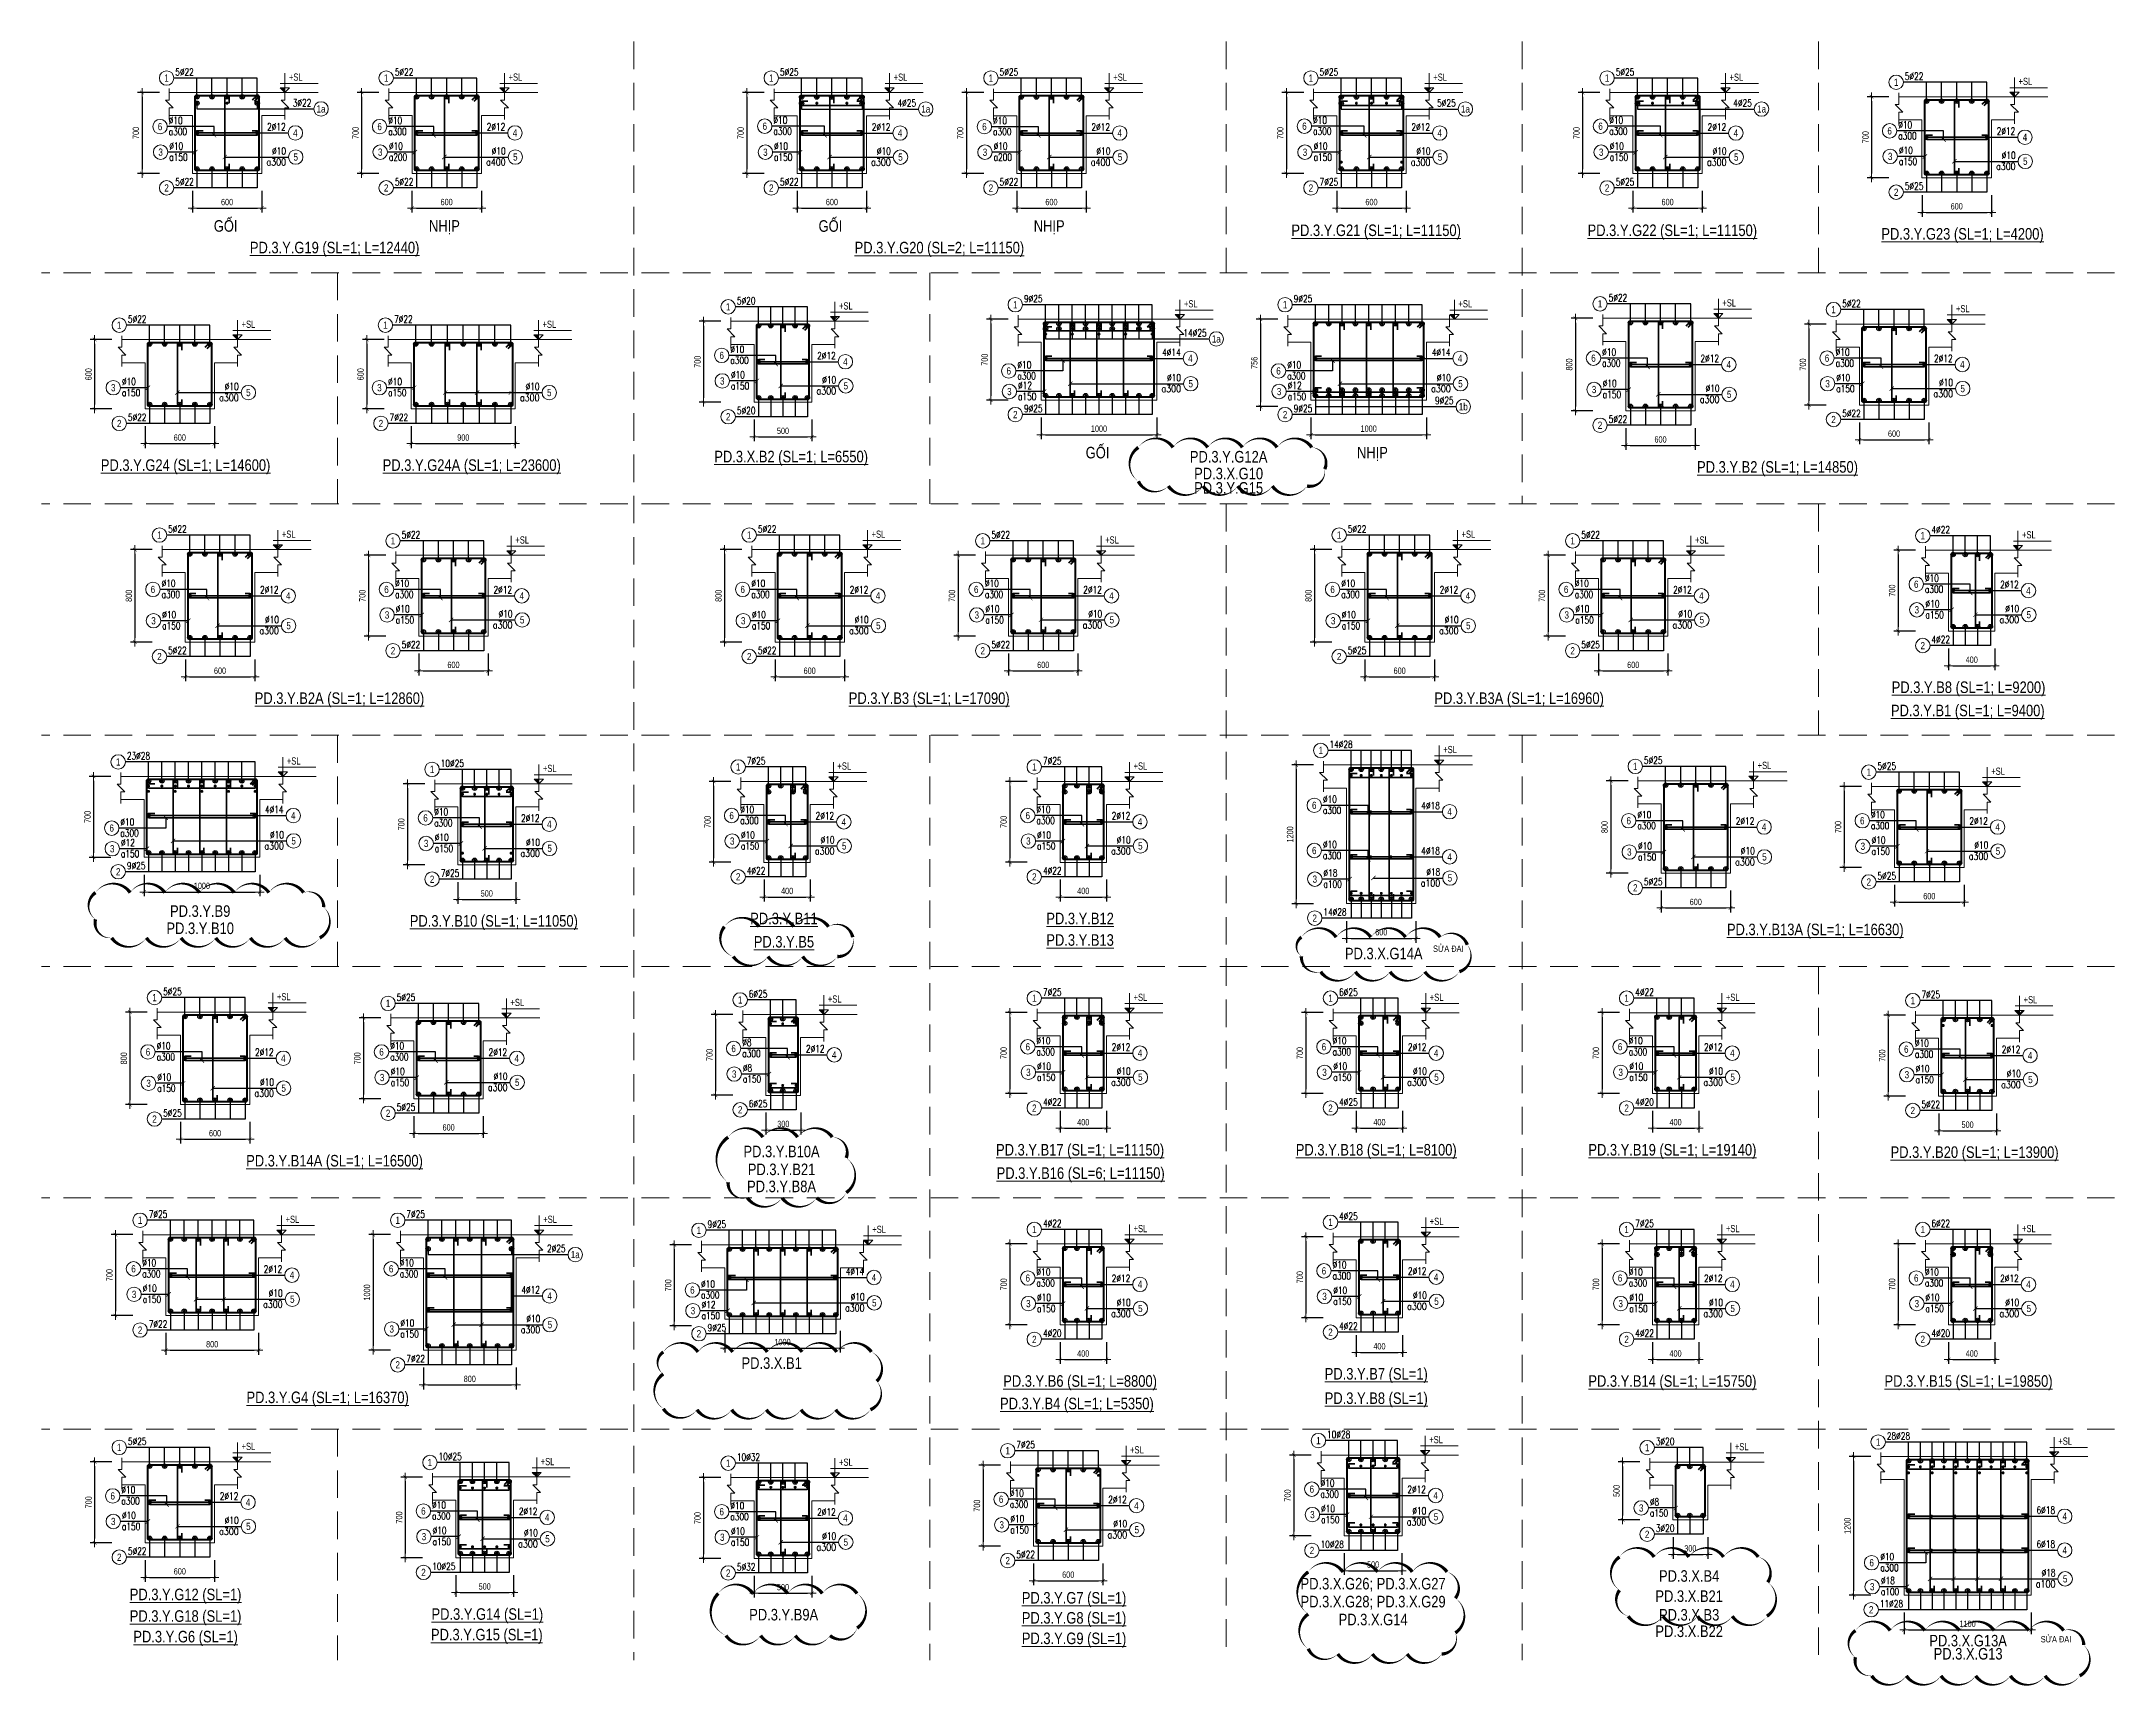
# Model space of a CAD drawing. Header units: millimetres. Extents: x 0 to 264070, y -218202 to 27271.
# Drawn here: x 246139 to 264070, y -201376 to -187149 of the extents above; entities that cross this region are included whole.
import ezdxf
from ezdxf.enums import TextEntityAlignment as Align

# ---------------------------------------------------------------- set-up
doc = ezdxf.new("R2010")
doc.units = ezdxf.units.MM
doc.header["$PDMODE"] = 3
doc.linetypes.add('HIDDEN2', pattern=[4.7625, 3.175, -1.5875])
doc.layers.get('0').update_dxf_attribs({"lineweight": 20})
doc.layers.get('Defpoints').update_dxf_attribs({"color": 151, "lineweight": 9})
for name, color, linetype, lineweight in [('00-TT.Text', 4, 'Continuous', 13), ('NDC_S_ANNO', 7, 'Continuous', 20), ('NDC_S_CONTINUOUS', 3, 'Continuous', 20), ('NDC_S_DIM', 1, 'Continuous', 15), ('NDC_S_HIDDEN', 8, 'HIDDEN2', 13), ('NDC_S_REBAR', 4, 'Continuous', 35), ('NDC_S_STIRRUP', 4, 'Continuous', 40), ('NDC_S_TEXT SYMBOL', 7, 'Continuous', 20), ('NDC_S_THIN LINE', 8, 'Continuous', 9), ('NDC_S_VN TEXT', 7, 'Continuous', 20)]:
    doc.layers.add(name, color=color, linetype=linetype, lineweight=lineweight)
doc.layers.add('2020-08-14', color=6, linetype='Continuous', lineweight=20, plot=False)
doc.layers.add('2020-08-27', color=3, linetype='Continuous', lineweight=20, plot=False)
doc.styles.add('ARIAL', font='arial.ttf', dxfattribs={"width": 0.8})
doc.styles.add('NDC_ANNO', font='', dxfattribs={"width": 0.8})
doc.styles.add('NDC_DIM', font='', dxfattribs={"width": 0.75})
doc.styles.add('NDC_EN TXT', font='romans.shx', dxfattribs={"width": 0.8})
doc.styles.get('NDC_ANNO').set_extended_font_data('Dotum')
doc.styles.get('NDC_DIM').set_extended_font_data('Dotum')
doc.dimstyles.new('NDC_dim_25', dxfattribs={"dimscale": 25, "dimtxt": 2.2, "dimasz": 1.5, "dimexe": 1.5, "dimexo": 2.5, "dimgap": 1, "dimtad": 1, "dimdec": 0, "dimzin": 0, "dimdsep": 46, "dimtxsty": 'NDC_DIM', "dimblk": 'DIMMARK', "dimcen": 0.09, "dimdle": 1.2, "dimclrd": 1, "dimclre": 1, "dimclrt": 3, "dimadec": 0, "dimazin": 0, "dimtfac": 1, "dimtdec": 0, "dimtix": 1, "dimtofl": 0, "dimtmove": 0, "dimatfit": 3, "dimfxl": 6, "dimfxlon": 1, "dimtolj": 1, "dimtzin": 0, "dimarcsym": 0})

msp = doc.modelspace()

# ---------------------------------------------------------------- texts
at = {"layer": '00-TT.Text', "color": 3, "style": 'ARIAL', "width": 0.8}
for p in [(258175.4, -195022.5), (263431.6, -200994.5)]:
    msp.add_text('SỬA ĐAI', height=55, dxfattribs=at).set_placement(p)

# ---------------------------------------------------------------- blocks, each defined once
blk = doc.blocks.new('kata_block_THEP')
at = {"layer": 'NDC_S_REBAR', "color": 0}
for p, q in [((-0.5, 0), (0.5, 0)), ((-0.35, 0.35), (0.35, -0.35)), ((0.35, 0.35), (-0.35, -0.35)), ((0, 0.5), (0, -0.5))]:
    blk.add_line(p, q, dxfattribs=at)
at = {"layer": 'NDC_S_REBAR', "color": 0, "const_width": 0.0833}
blk.add_lwpolyline([(-0.5, 0, 1), (0.5, 0, 1), (-0.5, 0, 1)], format="xyb", dxfattribs=at)
blk = doc.blocks.new('DIMMARK')
at = {"layer": 'NDC_S_DIM', "color": 1}
blk.add_line((-1.5, 0), (1, 0), dxfattribs=at)
at = {"layer": 'NDC_S_DIM', "color": 2, "const_width": 0.1}
blk.add_lwpolyline([(-0.42, -0.42), (0.42, 0.42)], dxfattribs=at)
blk = doc.blocks.new('kata_block_TD')
at = {"color": 6, "linetype": 'ByBlock', "lineweight": -2, "style": 'ARIAL', "width": 0.8}
blk.add_attdef('SECTDET2', text='', height=5, dxfattribs=at).set_placement((0, 7.97), align=Align.CENTER)
at = {"color": 0, "linetype": 'ByBlock', "lineweight": -2, "style": 'ARIAL', "width": 0.8}
blk.add_attdef('SECTDET1', text='', height=5, dxfattribs=at).set_placement((0, 1.47), align=Align.CENTER)
at = {"color": 3, "lineweight": 25, "style": 'ARIAL', "width": 0.8}
blk.add_attdef('SSCALE', text='', height=2.5, dxfattribs=at).set_placement((0, -4), align=Align.CENTER)
blk = doc.blocks.new('*U241')
blk.add_circle((-2.5, 0), 2.5)
at = {"layer": 'NDC_S_VN TEXT', "color": 7, "style": 'ARIAL', "width": 0.8}
blk.add_attdef('SH2', text='', height=2.5, dxfattribs=at).set_placement((-2.5, 0), align=Align.MIDDLE)
at = {"layer": 'NDC_S_VN TEXT', "color": 3, "style": 'NDC_EN TXT', "width": 0.75}
for tag, p in [('DK1', (0.5, 0.85)), ('KC1', (0.5, -2.97))]:
    blk.add_attdef(tag, p, '', height=2.5, dxfattribs=at)
blk = doc.blocks.new('*U321')
blk.add_circle((2.5, 0), 2.5)
at = {"layer": 'NDC_S_VN TEXT', "color": 3, "style": 'NDC_EN TXT'}
for tag, width, p in [('DK2', 0.75, (-0.85, 0.85)), ('KC2', 0.8, (-0.85, -2.97))]:
    blk.add_attdef(tag, text='', height=2.5, dxfattribs=dict(at, width=width)).set_placement(p, align=Align.RIGHT)
at = {"layer": 'NDC_S_VN TEXT', "color": 7, "style": 'ARIAL', "width": 0.8}
blk.add_attdef('SH3', text='', height=2.5, dxfattribs=at).set_placement((2.5, 0), align=Align.MIDDLE)
blk = doc.blocks.new('*U239')
blk.add_circle((2.5, 0), 2.5)
at = {"layer": 'NDC_S_VN TEXT', "color": 3, "style": 'NDC_EN TXT', "width": 0.75}
blk.add_attdef('DK2', text='', height=2.5, dxfattribs=at).set_placement((-0.85, 0.85), align=Align.RIGHT)
at = {"layer": 'NDC_S_VN TEXT', "color": 7, "style": 'ARIAL', "width": 0.8}
blk.add_attdef('SH3', text='', height=2.5, dxfattribs=at).set_placement((2.5, 0), align=Align.MIDDLE)
blk = doc.blocks.new('*D665')
at = {"layer": 'Defpoints', "color": 0, "transparency": 16777216}
for p in [(249414, -187590), (248908, -188290), (249414, -188290)]:
    blk.add_point(p, dxfattribs=at)
at = {"layer": 'NDC_S_DIM', "color": 1, "lineweight": -2, "transparency": 16777216}
for p, q in [((249058, -187590), (248871, -187590)), ((248908, -187628), (248908, -188253)), ((249058, -188290), (248871, -188290))]:
    blk.add_line(p, q, dxfattribs=at)
at = {"layer": 'NDC_S_DIM', "color": 1, "lineweight": -2, "transparency": 16777216, "xscale": 37.5, "yscale": 37.5, "zscale": 37.5}
for p, rotation in [((248908, -187590), 90), ((248908, -188290), 270)]:
    blk.add_blockref('DIMMARK', p, dxfattribs=dict(at, rotation=rotation))
at = {"layer": 'NDC_S_DIM', "color": 3, "transparency": 16777216, "insert": (248856, -187940), "char_height": 55, "attachment_point": 5, "rotation": 90, "style": 'NDC_DIM'}
blk.add_mtext('\\A1;700', dxfattribs=at)
blk = doc.blocks.new('*D666')
at = {"layer": 'Defpoints', "color": 0, "transparency": 16777216}
for p in [(249344, -188290), (249944, -188290), (249944, -188590)]:
    blk.add_point(p, dxfattribs=at)
at = {"layer": 'NDC_S_DIM', "color": 1, "lineweight": -2, "transparency": 16777216}
for p, q in [((249344, -188440), (249344, -188628)), ((249944, -188440), (249944, -188628)), ((249382, -188590), (249907, -188590))]:
    blk.add_line(p, q, dxfattribs=at)
at = {"layer": 'NDC_S_DIM', "color": 1, "lineweight": -2, "transparency": 16777216, "xscale": 37.5, "yscale": 37.5, "zscale": 37.5, "rotation": 180}
blk.add_blockref('DIMMARK', (249344, -188590), dxfattribs=at)
at = {"layer": 'NDC_S_DIM', "color": 1, "lineweight": -2, "transparency": 16777216, "xscale": 37.5, "yscale": 37.5, "zscale": 37.5}
blk.add_blockref('DIMMARK', (249944, -188590), dxfattribs=at)
at = {"layer": 'NDC_S_DIM', "color": 3, "transparency": 16777216, "insert": (249644, -188538), "char_height": 55, "attachment_point": 5, "style": 'NDC_DIM'}
blk.add_mtext('\\A1;600', dxfattribs=at)
blk = doc.blocks.new('kata_block_CT')
at = {"layer": 'NDC_S_ANNO'}
blk.add_hatch(color=3, dxfattribs=at).paths.add_polyline_path([(0, 1.6), (-1.61, 1.6), (0, 0)])
at = {"layer": 'NDC_S_ANNO', "ltscale": 50}
h = blk.add_hatch(dxfattribs=at)
h.set_pattern_fill('ANSI31', color=256, scale=1.406, style=0)
h.paths.add_polyline_path([(0, 1.6), (0, 0), (1.61, 1.6)])
for p, q in [((11.56, 0), (-1.64, 0)), ((-1.59, 3.14), (11.47, 3.14))]:
    blk.add_line(p, q, dxfattribs=at)
at = {"layer": 'NDC_S_ANNO', "color": 8, "ltscale": 50}
blk.add_lwpolyline([(0, 0), (-1.61, 1.6), (0, 1.6)], dxfattribs=at)
at = {"layer": 'NDC_S_ANNO', "ltscale": 50}
for points in [[(0, 0), (-1.61, 1.6), (0, 1.6)], [(0, 6.69), (0, 0)], [(0, 0), (1.61, 1.6), (0, 1.6)]]:
    blk.add_lwpolyline(points, dxfattribs=at)
at = {"layer": 'NDC_S_TEXT SYMBOL', "color": 3, "style": 'NDC_ANNO', "width": 0.8}
blk.add_attdef('CT', (1.41, 4.07), '', height=2.5, dxfattribs=at)
blk = doc.blocks.new('*D667')
at = {"layer": 'Defpoints', "color": 0, "transparency": 16777216}
for p in [(247515, -187590), (247009, -188290), (247515, -188290)]:
    blk.add_point(p, dxfattribs=at)
at = {"layer": 'NDC_S_DIM', "color": 1, "lineweight": -2, "transparency": 16777216}
for p, q in [((247159, -187590), (246971, -187590)), ((247009, -187628), (247009, -188253)), ((247159, -188290), (246971, -188290))]:
    blk.add_line(p, q, dxfattribs=at)
at = {"layer": 'NDC_S_DIM', "color": 1, "lineweight": -2, "transparency": 16777216, "xscale": 37.5, "yscale": 37.5, "zscale": 37.5}
for p, rotation in [((247009, -187590), 90), ((247009, -188290), 270)]:
    blk.add_blockref('DIMMARK', p, dxfattribs=dict(at, rotation=rotation))
at = {"layer": 'NDC_S_DIM', "color": 3, "transparency": 16777216, "insert": (246956, -187940), "char_height": 55, "attachment_point": 5, "rotation": 90, "style": 'NDC_DIM'}
blk.add_mtext('\\A1;700', dxfattribs=at)
blk = doc.blocks.new('*D668')
at = {"layer": 'Defpoints', "color": 0, "transparency": 16777216}
for p in [(247445, -188290), (248045, -188290), (248045, -188590)]:
    blk.add_point(p, dxfattribs=at)
at = {"layer": 'NDC_S_DIM', "color": 1, "lineweight": -2, "transparency": 16777216}
for p, q in [((247445, -188440), (247445, -188628)), ((248045, -188440), (248045, -188628)), ((247482, -188590), (248007, -188590))]:
    blk.add_line(p, q, dxfattribs=at)
at = {"layer": 'NDC_S_DIM', "color": 1, "lineweight": -2, "transparency": 16777216, "xscale": 37.5, "yscale": 37.5, "zscale": 37.5, "rotation": 180}
blk.add_blockref('DIMMARK', (247445, -188590), dxfattribs=at)
at = {"layer": 'NDC_S_DIM', "color": 1, "lineweight": -2, "transparency": 16777216, "xscale": 37.5, "yscale": 37.5, "zscale": 37.5}
blk.add_blockref('DIMMARK', (248045, -188590), dxfattribs=at)
at = {"layer": 'NDC_S_DIM', "color": 3, "transparency": 16777216, "insert": (247745, -188538), "char_height": 55, "attachment_point": 5, "style": 'NDC_DIM'}
blk.add_mtext('\\A1;600', dxfattribs=at)
blk = doc.blocks.new('*U240')
blk.add_circle((-2.5, 0), 2.5)
at = {"layer": 'NDC_S_VN TEXT', "color": 7, "style": 'ARIAL', "width": 0.8}
blk.add_attdef('SH2', text='', height=2.5, dxfattribs=at).set_placement((-2.5, 0), align=Align.MIDDLE)
at = {"layer": 'NDC_S_VN TEXT', "color": 3, "style": 'NDC_EN TXT', "width": 0.75}
blk.add_attdef('DK1', (0.5, 0.85), '', height=2.5, dxfattribs=at)
blk = doc.blocks.new('*D669')
at = {"layer": 'Defpoints', "color": 0, "transparency": 16777216}
for p in [(254645, -187591), (254139, -188291), (254645, -188291)]:
    blk.add_point(p, dxfattribs=at)
at = {"layer": 'NDC_S_DIM', "color": 1, "lineweight": -2, "transparency": 16777216}
for p, q in [((254289, -187591), (254101, -187591)), ((254139, -187628), (254139, -188253)), ((254289, -188291), (254101, -188291))]:
    blk.add_line(p, q, dxfattribs=at)
at = {"layer": 'NDC_S_DIM', "color": 1, "lineweight": -2, "transparency": 16777216, "xscale": 37.5, "yscale": 37.5, "zscale": 37.5}
for p, rotation in [((254139, -187591), 90), ((254139, -188291), 270)]:
    blk.add_blockref('DIMMARK', p, dxfattribs=dict(at, rotation=rotation))
at = {"layer": 'NDC_S_DIM', "color": 3, "transparency": 16777216, "insert": (254086, -187941), "char_height": 55, "attachment_point": 5, "rotation": 90, "style": 'NDC_DIM'}
blk.add_mtext('\\A1;700', dxfattribs=at)
blk = doc.blocks.new('*D670')
at = {"layer": 'Defpoints', "color": 0, "transparency": 16777216}
for p in [(254575, -188291), (255175, -188291), (255175, -188591)]:
    blk.add_point(p, dxfattribs=at)
at = {"layer": 'NDC_S_DIM', "color": 1, "lineweight": -2, "transparency": 16777216}
for p, q in [((254575, -188441), (254575, -188628)), ((255175, -188441), (255175, -188628)), ((254613, -188591), (255138, -188591))]:
    blk.add_line(p, q, dxfattribs=at)
at = {"layer": 'NDC_S_DIM', "color": 1, "lineweight": -2, "transparency": 16777216, "xscale": 37.5, "yscale": 37.5, "zscale": 37.5, "rotation": 180}
blk.add_blockref('DIMMARK', (254575, -188591), dxfattribs=at)
at = {"layer": 'NDC_S_DIM', "color": 1, "lineweight": -2, "transparency": 16777216, "xscale": 37.5, "yscale": 37.5, "zscale": 37.5}
blk.add_blockref('DIMMARK', (255175, -188591), dxfattribs=at)
at = {"layer": 'NDC_S_DIM', "color": 3, "transparency": 16777216, "insert": (254875, -188538), "char_height": 55, "attachment_point": 5, "style": 'NDC_DIM'}
blk.add_mtext('\\A1;600', dxfattribs=at)
blk = doc.blocks.new('*D671')
at = {"layer": 'Defpoints', "color": 0, "transparency": 16777216}
for p in [(252745, -187591), (252239, -188291), (252745, -188291)]:
    blk.add_point(p, dxfattribs=at)
at = {"layer": 'NDC_S_DIM', "color": 1, "lineweight": -2, "transparency": 16777216}
for p, q in [((252389, -187591), (252202, -187591)), ((252239, -187628), (252239, -188253)), ((252389, -188291), (252202, -188291))]:
    blk.add_line(p, q, dxfattribs=at)
at = {"layer": 'NDC_S_DIM', "color": 1, "lineweight": -2, "transparency": 16777216, "xscale": 37.5, "yscale": 37.5, "zscale": 37.5}
for p, rotation in [((252239, -187591), 90), ((252239, -188291), 270)]:
    blk.add_blockref('DIMMARK', p, dxfattribs=dict(at, rotation=rotation))
at = {"layer": 'NDC_S_DIM', "color": 3, "transparency": 16777216, "insert": (252187, -187941), "char_height": 55, "attachment_point": 5, "rotation": 90, "style": 'NDC_DIM'}
blk.add_mtext('\\A1;700', dxfattribs=at)
blk = doc.blocks.new('*D672')
at = {"layer": 'Defpoints', "color": 0, "transparency": 16777216}
for p in [(252676, -188291), (253276, -188291), (253276, -188591)]:
    blk.add_point(p, dxfattribs=at)
at = {"layer": 'NDC_S_DIM', "color": 1, "lineweight": -2, "transparency": 16777216}
for p, q in [((252676, -188441), (252676, -188628)), ((253276, -188441), (253276, -188628)), ((252713, -188591), (253238, -188591))]:
    blk.add_line(p, q, dxfattribs=at)
at = {"layer": 'NDC_S_DIM', "color": 1, "lineweight": -2, "transparency": 16777216, "xscale": 37.5, "yscale": 37.5, "zscale": 37.5, "rotation": 180}
blk.add_blockref('DIMMARK', (252676, -188591), dxfattribs=at)
at = {"layer": 'NDC_S_DIM', "color": 1, "lineweight": -2, "transparency": 16777216, "xscale": 37.5, "yscale": 37.5, "zscale": 37.5}
blk.add_blockref('DIMMARK', (253276, -188591), dxfattribs=at)
at = {"layer": 'NDC_S_DIM', "color": 3, "transparency": 16777216, "insert": (252976, -188538), "char_height": 55, "attachment_point": 5, "style": 'NDC_DIM'}
blk.add_mtext('\\A1;600', dxfattribs=at)
blk = doc.blocks.new('*D673')
at = {"layer": 'Defpoints', "color": 0, "transparency": 16777216}
for p in [(257343, -188291), (257943, -188291), (257943, -188591)]:
    blk.add_point(p, dxfattribs=at)
at = {"layer": 'NDC_S_DIM', "color": 1, "lineweight": -2, "transparency": 16777216}
for p, q in [((257343, -188441), (257343, -188628)), ((257943, -188441), (257943, -188628)), ((257380, -188591), (257905, -188591))]:
    blk.add_line(p, q, dxfattribs=at)
at = {"layer": 'NDC_S_DIM', "color": 1, "lineweight": -2, "transparency": 16777216, "xscale": 37.5, "yscale": 37.5, "zscale": 37.5, "rotation": 180}
blk.add_blockref('DIMMARK', (257343, -188591), dxfattribs=at)
at = {"layer": 'NDC_S_DIM', "color": 1, "lineweight": -2, "transparency": 16777216, "xscale": 37.5, "yscale": 37.5, "zscale": 37.5}
blk.add_blockref('DIMMARK', (257943, -188591), dxfattribs=at)
at = {"layer": 'NDC_S_DIM', "color": 3, "transparency": 16777216, "insert": (257643, -188538), "char_height": 55, "attachment_point": 5, "style": 'NDC_DIM'}
blk.add_mtext('\\A1;600', dxfattribs=at)
blk = doc.blocks.new('*D674')
at = {"layer": 'Defpoints', "color": 0, "transparency": 16777216}
for p in [(257413, -187591), (256907, -188291), (257413, -188291)]:
    blk.add_point(p, dxfattribs=at)
at = {"layer": 'NDC_S_DIM', "color": 1, "lineweight": -2, "transparency": 16777216}
for p, q in [((257057, -187591), (256869, -187591)), ((256907, -187628), (256907, -188253)), ((257057, -188291), (256869, -188291))]:
    blk.add_line(p, q, dxfattribs=at)
at = {"layer": 'NDC_S_DIM', "color": 1, "lineweight": -2, "transparency": 16777216, "xscale": 37.5, "yscale": 37.5, "zscale": 37.5}
for p, rotation in [((256907, -187591), 90), ((256907, -188291), 270)]:
    blk.add_blockref('DIMMARK', p, dxfattribs=dict(at, rotation=rotation))
at = {"layer": 'NDC_S_DIM', "color": 3, "transparency": 16777216, "insert": (256854, -187941), "char_height": 55, "attachment_point": 5, "rotation": 90, "style": 'NDC_DIM'}
blk.add_mtext('\\A1;700', dxfattribs=at)
blk = doc.blocks.new('*D675')
at = {"layer": 'Defpoints', "color": 0, "transparency": 16777216}
for p in [(259974, -187591), (259468, -188291), (259974, -188291)]:
    blk.add_point(p, dxfattribs=at)
at = {"layer": 'NDC_S_DIM', "color": 1, "lineweight": -2, "transparency": 16777216}
for p, q in [((259618, -187591), (259431, -187591)), ((259468, -187628), (259468, -188253)), ((259618, -188291), (259431, -188291))]:
    blk.add_line(p, q, dxfattribs=at)
at = {"layer": 'NDC_S_DIM', "color": 1, "lineweight": -2, "transparency": 16777216, "xscale": 37.5, "yscale": 37.5, "zscale": 37.5}
for p, rotation in [((259468, -187591), 90), ((259468, -188291), 270)]:
    blk.add_blockref('DIMMARK', p, dxfattribs=dict(at, rotation=rotation))
at = {"layer": 'NDC_S_DIM', "color": 3, "transparency": 16777216, "insert": (259416, -187941), "char_height": 55, "attachment_point": 5, "rotation": 90, "style": 'NDC_DIM'}
blk.add_mtext('\\A1;700', dxfattribs=at)
blk = doc.blocks.new('*D676')
at = {"layer": 'Defpoints', "color": 0, "transparency": 16777216}
for p in [(259904, -188291), (260504, -188291), (260504, -188591)]:
    blk.add_point(p, dxfattribs=at)
at = {"layer": 'NDC_S_DIM', "color": 1, "lineweight": -2, "transparency": 16777216}
for p, q in [((259904, -188441), (259904, -188628)), ((260504, -188441), (260504, -188628)), ((259942, -188591), (260467, -188591))]:
    blk.add_line(p, q, dxfattribs=at)
at = {"layer": 'NDC_S_DIM', "color": 1, "lineweight": -2, "transparency": 16777216, "xscale": 37.5, "yscale": 37.5, "zscale": 37.5, "rotation": 180}
blk.add_blockref('DIMMARK', (259904, -188591), dxfattribs=at)
at = {"layer": 'NDC_S_DIM', "color": 1, "lineweight": -2, "transparency": 16777216, "xscale": 37.5, "yscale": 37.5, "zscale": 37.5}
blk.add_blockref('DIMMARK', (260504, -188591), dxfattribs=at)
at = {"layer": 'NDC_S_DIM', "color": 3, "transparency": 16777216, "insert": (260204, -188538), "char_height": 55, "attachment_point": 5, "style": 'NDC_DIM'}
blk.add_mtext('\\A1;600', dxfattribs=at)
blk = doc.blocks.new('*D677')
at = {"layer": 'Defpoints', "color": 0, "transparency": 16777216}
for p in [(262405, -188327), (263005, -188327), (263005, -188627)]:
    blk.add_point(p, dxfattribs=at)
at = {"layer": 'NDC_S_DIM', "color": 1, "lineweight": -2, "transparency": 16777216}
for p, q in [((262405, -188477), (262405, -188665)), ((262442, -188627), (262967, -188627)), ((263005, -188477), (263005, -188665))]:
    blk.add_line(p, q, dxfattribs=at)
at = {"layer": 'NDC_S_DIM', "color": 1, "lineweight": -2, "transparency": 16777216, "xscale": 37.5, "yscale": 37.5, "zscale": 37.5, "rotation": 180}
blk.add_blockref('DIMMARK', (262405, -188627), dxfattribs=at)
at = {"layer": 'NDC_S_DIM', "color": 1, "lineweight": -2, "transparency": 16777216, "xscale": 37.5, "yscale": 37.5, "zscale": 37.5}
blk.add_blockref('DIMMARK', (263005, -188627), dxfattribs=at)
at = {"layer": 'NDC_S_DIM', "color": 3, "transparency": 16777216, "insert": (262705, -188575), "char_height": 55, "attachment_point": 5, "style": 'NDC_DIM'}
blk.add_mtext('\\A1;600', dxfattribs=at)
blk = doc.blocks.new('*D678')
at = {"layer": 'Defpoints', "color": 0, "transparency": 16777216}
for p in [(262474, -187627), (261968, -188327), (262474, -188327)]:
    blk.add_point(p, dxfattribs=at)
at = {"layer": 'NDC_S_DIM', "color": 1, "lineweight": -2, "transparency": 16777216}
for p, q in [((262118, -187627), (261931, -187627)), ((261968, -187665), (261968, -188290)), ((262118, -188327), (261931, -188327))]:
    blk.add_line(p, q, dxfattribs=at)
at = {"layer": 'NDC_S_DIM', "color": 1, "lineweight": -2, "transparency": 16777216, "xscale": 37.5, "yscale": 37.5, "zscale": 37.5}
for p, rotation in [((261968, -187627), 90), ((261968, -188327), 270)]:
    blk.add_blockref('DIMMARK', p, dxfattribs=dict(at, rotation=rotation))
at = {"layer": 'NDC_S_DIM', "color": 3, "transparency": 16777216, "insert": (261916, -187977), "char_height": 55, "attachment_point": 5, "rotation": 90, "style": 'NDC_DIM'}
blk.add_mtext('\\A1;700', dxfattribs=at)
blk = doc.blocks.new('*D679')
at = {"layer": 'Defpoints', "color": 0, "transparency": 16777216}
for p in [(247105, -189727), (246599, -190327), (247105, -190327)]:
    blk.add_point(p, dxfattribs=at)
at = {"layer": 'NDC_S_DIM', "color": 1, "lineweight": -2, "transparency": 16777216}
for p, q in [((246749, -189727), (246562, -189727)), ((246599, -189765), (246599, -190290)), ((246749, -190327), (246562, -190327))]:
    blk.add_line(p, q, dxfattribs=at)
at = {"layer": 'NDC_S_DIM', "color": 1, "lineweight": -2, "transparency": 16777216, "xscale": 37.5, "yscale": 37.5, "zscale": 37.5}
for p, rotation in [((246599, -189727), 90), ((246599, -190327), 270)]:
    blk.add_blockref('DIMMARK', p, dxfattribs=dict(at, rotation=rotation))
at = {"layer": 'NDC_S_DIM', "color": 3, "transparency": 16777216, "insert": (246547, -190027), "char_height": 55, "attachment_point": 5, "rotation": 90, "style": 'NDC_DIM'}
blk.add_mtext('\\A1;600', dxfattribs=at)
blk = doc.blocks.new('*D680')
at = {"layer": 'Defpoints', "color": 0, "transparency": 16777216}
for p in [(247036, -190327), (247636, -190327), (247636, -190627)]:
    blk.add_point(p, dxfattribs=at)
at = {"layer": 'NDC_S_DIM', "color": 1, "lineweight": -2, "transparency": 16777216}
for p, q in [((247036, -190477), (247036, -190665)), ((247636, -190477), (247636, -190665)), ((247073, -190627), (247598, -190627))]:
    blk.add_line(p, q, dxfattribs=at)
at = {"layer": 'NDC_S_DIM', "color": 1, "lineweight": -2, "transparency": 16777216, "xscale": 37.5, "yscale": 37.5, "zscale": 37.5, "rotation": 180}
blk.add_blockref('DIMMARK', (247036, -190627), dxfattribs=at)
at = {"layer": 'NDC_S_DIM', "color": 1, "lineweight": -2, "transparency": 16777216, "xscale": 37.5, "yscale": 37.5, "zscale": 37.5}
blk.add_blockref('DIMMARK', (247636, -190627), dxfattribs=at)
at = {"layer": 'NDC_S_DIM', "color": 3, "transparency": 16777216, "insert": (247336, -190575), "char_height": 55, "attachment_point": 5, "style": 'NDC_DIM'}
blk.add_mtext('\\A1;600', dxfattribs=at)
blk = doc.blocks.new('*D681')
at = {"layer": 'Defpoints', "color": 0, "transparency": 16777216}
for p in [(249338, -190327), (250238, -190327), (250238, -190627)]:
    blk.add_point(p, dxfattribs=at)
at = {"layer": 'NDC_S_DIM', "color": 1, "lineweight": -2, "transparency": 16777216}
for p, q in [((249338, -190477), (249338, -190665)), ((250238, -190477), (250238, -190665)), ((249375, -190627), (250200, -190627))]:
    blk.add_line(p, q, dxfattribs=at)
at = {"layer": 'NDC_S_DIM', "color": 1, "lineweight": -2, "transparency": 16777216, "xscale": 37.5, "yscale": 37.5, "zscale": 37.5, "rotation": 180}
blk.add_blockref('DIMMARK', (249338, -190627), dxfattribs=at)
at = {"layer": 'NDC_S_DIM', "color": 1, "lineweight": -2, "transparency": 16777216, "xscale": 37.5, "yscale": 37.5, "zscale": 37.5}
blk.add_blockref('DIMMARK', (250238, -190627), dxfattribs=at)
at = {"layer": 'NDC_S_DIM', "color": 3, "transparency": 16777216, "insert": (249788, -190575), "char_height": 55, "attachment_point": 5, "style": 'NDC_DIM'}
blk.add_mtext('\\A1;900', dxfattribs=at)
blk = doc.blocks.new('*D682')
at = {"layer": 'Defpoints', "color": 0, "transparency": 16777216}
for p in [(249459, -189727), (248953, -190327), (249459, -190327)]:
    blk.add_point(p, dxfattribs=at)
at = {"layer": 'NDC_S_DIM', "color": 1, "lineweight": -2, "transparency": 16777216}
for p, q in [((249103, -189727), (248915, -189727)), ((248953, -189765), (248953, -190290)), ((249103, -190327), (248915, -190327))]:
    blk.add_line(p, q, dxfattribs=at)
at = {"layer": 'NDC_S_DIM', "color": 1, "lineweight": -2, "transparency": 16777216, "xscale": 37.5, "yscale": 37.5, "zscale": 37.5}
for p, rotation in [((248953, -189727), 90), ((248953, -190327), 270)]:
    blk.add_blockref('DIMMARK', p, dxfattribs=dict(at, rotation=rotation))
at = {"layer": 'NDC_S_DIM', "color": 3, "transparency": 16777216, "insert": (248900, -190027), "char_height": 55, "attachment_point": 5, "rotation": 90, "style": 'NDC_DIM'}
blk.add_mtext('\\A1;600', dxfattribs=at)
blk = doc.blocks.new('*D683')
at = {"layer": 'Defpoints', "color": 0, "transparency": 16777216}
for p in [(252372, -189569), (251866, -190269), (252372, -190269)]:
    blk.add_point(p, dxfattribs=at)
at = {"layer": 'NDC_S_DIM', "color": 1, "lineweight": -2, "transparency": 16777216}
for p, q in [((252016, -189569), (251829, -189569)), ((251866, -189607), (251866, -190232)), ((252016, -190269), (251829, -190269))]:
    blk.add_line(p, q, dxfattribs=at)
at = {"layer": 'NDC_S_DIM', "color": 1, "lineweight": -2, "transparency": 16777216, "xscale": 37.5, "yscale": 37.5, "zscale": 37.5}
for p, rotation in [((251866, -189569), 90), ((251866, -190269), 270)]:
    blk.add_blockref('DIMMARK', p, dxfattribs=dict(at, rotation=rotation))
at = {"layer": 'NDC_S_DIM', "color": 3, "transparency": 16777216, "insert": (251814, -189919), "char_height": 55, "attachment_point": 5, "rotation": 90, "style": 'NDC_DIM'}
blk.add_mtext('\\A1;700', dxfattribs=at)
blk = doc.blocks.new('*D684')
at = {"layer": 'Defpoints', "color": 0, "transparency": 16777216}
for p in [(252303, -190269), (252803, -190269), (252803, -190569)]:
    blk.add_point(p, dxfattribs=at)
at = {"layer": 'NDC_S_DIM', "color": 1, "lineweight": -2, "transparency": 16777216}
for p, q in [((252303, -190419), (252303, -190607)), ((252803, -190419), (252803, -190607)), ((252340, -190569), (252765, -190569))]:
    blk.add_line(p, q, dxfattribs=at)
at = {"layer": 'NDC_S_DIM', "color": 1, "lineweight": -2, "transparency": 16777216, "xscale": 37.5, "yscale": 37.5, "zscale": 37.5, "rotation": 180}
blk.add_blockref('DIMMARK', (252303, -190569), dxfattribs=at)
at = {"layer": 'NDC_S_DIM', "color": 1, "lineweight": -2, "transparency": 16777216, "xscale": 37.5, "yscale": 37.5, "zscale": 37.5}
blk.add_blockref('DIMMARK', (252803, -190569), dxfattribs=at)
at = {"layer": 'NDC_S_DIM', "color": 3, "transparency": 16777216, "insert": (252553, -190517), "char_height": 55, "attachment_point": 5, "style": 'NDC_DIM'}
blk.add_mtext('\\A1;500', dxfattribs=at)
blk = doc.blocks.new('*D685')
at = {"layer": 'Defpoints', "color": 0, "transparency": 16777216}
for p in [(247384, -192343), (247984, -192343), (247984, -192643)]:
    blk.add_point(p, dxfattribs=at)
at = {"layer": 'NDC_S_DIM', "color": 1, "lineweight": -2, "transparency": 16777216}
for p, q in [((247384, -192493), (247384, -192681)), ((247984, -192493), (247984, -192681)), ((247421, -192643), (247946, -192643))]:
    blk.add_line(p, q, dxfattribs=at)
at = {"layer": 'NDC_S_DIM', "color": 1, "lineweight": -2, "transparency": 16777216, "xscale": 37.5, "yscale": 37.5, "zscale": 37.5, "rotation": 180}
blk.add_blockref('DIMMARK', (247384, -192643), dxfattribs=at)
at = {"layer": 'NDC_S_DIM', "color": 1, "lineweight": -2, "transparency": 16777216, "xscale": 37.5, "yscale": 37.5, "zscale": 37.5}
blk.add_blockref('DIMMARK', (247984, -192643), dxfattribs=at)
at = {"layer": 'NDC_S_DIM', "color": 3, "transparency": 16777216, "insert": (247684, -192591), "char_height": 55, "attachment_point": 5, "style": 'NDC_DIM'}
blk.add_mtext('\\A1;600', dxfattribs=at)
blk = doc.blocks.new('*D686')
at = {"layer": 'Defpoints', "color": 0, "transparency": 16777216}
for p in [(247453, -191543), (246947, -192343), (247453, -192343)]:
    blk.add_point(p, dxfattribs=at)
at = {"layer": 'NDC_S_DIM', "color": 1, "lineweight": -2, "transparency": 16777216}
for p, q in [((247097, -191543), (246910, -191543)), ((246947, -191581), (246947, -192306)), ((247097, -192343), (246910, -192343))]:
    blk.add_line(p, q, dxfattribs=at)
at = {"layer": 'NDC_S_DIM', "color": 1, "lineweight": -2, "transparency": 16777216, "xscale": 37.5, "yscale": 37.5, "zscale": 37.5}
for p, rotation in [((246947, -191543), 90), ((246947, -192343), 270)]:
    blk.add_blockref('DIMMARK', p, dxfattribs=dict(at, rotation=rotation))
at = {"layer": 'NDC_S_DIM', "color": 3, "transparency": 16777216, "insert": (246895, -191943), "char_height": 55, "attachment_point": 5, "rotation": 90, "style": 'NDC_DIM'}
blk.add_mtext('\\A1;800', dxfattribs=at)
blk = doc.blocks.new('*D687')
at = {"layer": 'Defpoints', "color": 0, "transparency": 16777216}
for p in [(255020, -197548), (254514, -198248), (255020, -198248)]:
    blk.add_point(p, dxfattribs=at)
at = {"layer": 'NDC_S_DIM', "color": 1, "lineweight": -2, "transparency": 16777216}
for p, q in [((254664, -197548), (254477, -197548)), ((254514, -197586), (254514, -198211)), ((254664, -198248), (254477, -198248))]:
    blk.add_line(p, q, dxfattribs=at)
at = {"layer": 'NDC_S_DIM', "color": 1, "lineweight": -2, "transparency": 16777216, "xscale": 37.5, "yscale": 37.5, "zscale": 37.5}
for p, rotation in [((254514, -197548), 90), ((254514, -198248), 270)]:
    blk.add_blockref('DIMMARK', p, dxfattribs=dict(at, rotation=rotation))
at = {"layer": 'NDC_S_DIM', "color": 3, "transparency": 16777216, "insert": (254462, -197898), "char_height": 55, "attachment_point": 5, "rotation": 90, "style": 'NDC_DIM'}
blk.add_mtext('\\A1;700', dxfattribs=at)
blk = doc.blocks.new('*D688')
at = {"layer": 'Defpoints', "color": 0, "transparency": 16777216}
for p in [(254950, -198248), (255350, -198248), (255350, -198548)]:
    blk.add_point(p, dxfattribs=at)
at = {"layer": 'NDC_S_DIM', "color": 1, "lineweight": -2, "transparency": 16777216}
for p, q in [((254950, -198398), (254950, -198586)), ((255350, -198398), (255350, -198586)), ((254988, -198548), (255313, -198548))]:
    blk.add_line(p, q, dxfattribs=at)
at = {"layer": 'NDC_S_DIM', "color": 1, "lineweight": -2, "transparency": 16777216, "xscale": 37.5, "yscale": 37.5, "zscale": 37.5, "rotation": 180}
blk.add_blockref('DIMMARK', (254950, -198548), dxfattribs=at)
at = {"layer": 'NDC_S_DIM', "color": 1, "lineweight": -2, "transparency": 16777216, "xscale": 37.5, "yscale": 37.5, "zscale": 37.5}
blk.add_blockref('DIMMARK', (255350, -198548), dxfattribs=at)
at = {"layer": 'NDC_S_DIM', "color": 3, "transparency": 16777216, "insert": (255150, -198496), "char_height": 55, "attachment_point": 5, "style": 'NDC_DIM'}
blk.add_mtext('\\A1;400', dxfattribs=at)
blk = doc.blocks.new('*D689')
at = {"layer": 'Defpoints', "color": 0, "transparency": 16777216}
for p in [(257512, -198186), (257912, -198186), (257912, -198486)]:
    blk.add_point(p, dxfattribs=at)
at = {"layer": 'NDC_S_DIM', "color": 1, "lineweight": -2, "transparency": 16777216}
for p, q in [((257512, -198336), (257512, -198524)), ((257549, -198486), (257874, -198486)), ((257912, -198336), (257912, -198524))]:
    blk.add_line(p, q, dxfattribs=at)
at = {"layer": 'NDC_S_DIM', "color": 1, "lineweight": -2, "transparency": 16777216, "xscale": 37.5, "yscale": 37.5, "zscale": 37.5, "rotation": 180}
blk.add_blockref('DIMMARK', (257512, -198486), dxfattribs=at)
at = {"layer": 'NDC_S_DIM', "color": 1, "lineweight": -2, "transparency": 16777216, "xscale": 37.5, "yscale": 37.5, "zscale": 37.5}
blk.add_blockref('DIMMARK', (257912, -198486), dxfattribs=at)
at = {"layer": 'NDC_S_DIM', "color": 3, "transparency": 16777216, "insert": (257712, -198434), "char_height": 55, "attachment_point": 5, "style": 'NDC_DIM'}
blk.add_mtext('\\A1;400', dxfattribs=at)
blk = doc.blocks.new('*D690')
at = {"layer": 'Defpoints', "color": 0, "transparency": 16777216}
for p in [(257582, -197486), (257076, -198186), (257582, -198186)]:
    blk.add_point(p, dxfattribs=at)
at = {"layer": 'NDC_S_DIM', "color": 1, "lineweight": -2, "transparency": 16777216}
for p, q in [((257226, -197486), (257038, -197486)), ((257076, -197524), (257076, -198149)), ((257226, -198186), (257038, -198186))]:
    blk.add_line(p, q, dxfattribs=at)
at = {"layer": 'NDC_S_DIM', "color": 1, "lineweight": -2, "transparency": 16777216, "xscale": 37.5, "yscale": 37.5, "zscale": 37.5}
for p, rotation in [((257076, -197486), 90), ((257076, -198186), 270)]:
    blk.add_blockref('DIMMARK', p, dxfattribs=dict(at, rotation=rotation))
at = {"layer": 'NDC_S_DIM', "color": 3, "transparency": 16777216, "insert": (257023, -197836), "char_height": 55, "attachment_point": 5, "rotation": 90, "style": 'NDC_DIM'}
blk.add_mtext('\\A1;700', dxfattribs=at)
blk = doc.blocks.new('*D691')
at = {"layer": 'Defpoints', "color": 0, "transparency": 16777216}
for p in [(262635, -192248), (263035, -192248), (263035, -192548)]:
    blk.add_point(p, dxfattribs=at)
at = {"layer": 'NDC_S_DIM', "color": 1, "lineweight": -2, "transparency": 16777216}
for p, q in [((262635, -192398), (262635, -192586)), ((262672, -192548), (262997, -192548)), ((263035, -192398), (263035, -192586))]:
    blk.add_line(p, q, dxfattribs=at)
at = {"layer": 'NDC_S_DIM', "color": 1, "lineweight": -2, "transparency": 16777216, "xscale": 37.5, "yscale": 37.5, "zscale": 37.5, "rotation": 180}
blk.add_blockref('DIMMARK', (262635, -192548), dxfattribs=at)
at = {"layer": 'NDC_S_DIM', "color": 1, "lineweight": -2, "transparency": 16777216, "xscale": 37.5, "yscale": 37.5, "zscale": 37.5}
blk.add_blockref('DIMMARK', (263035, -192548), dxfattribs=at)
at = {"layer": 'NDC_S_DIM', "color": 3, "transparency": 16777216, "insert": (262835, -192496), "char_height": 55, "attachment_point": 5, "style": 'NDC_DIM'}
blk.add_mtext('\\A1;400', dxfattribs=at)
blk = doc.blocks.new('*D692')
at = {"layer": 'Defpoints', "color": 0, "transparency": 16777216}
for p in [(262705, -191548), (262199, -192248), (262705, -192248)]:
    blk.add_point(p, dxfattribs=at)
at = {"layer": 'NDC_S_DIM', "color": 1, "lineweight": -2, "transparency": 16777216}
for p, q in [((262349, -191548), (262161, -191548)), ((262199, -191586), (262199, -192211)), ((262349, -192248), (262161, -192248))]:
    blk.add_line(p, q, dxfattribs=at)
at = {"layer": 'NDC_S_DIM', "color": 1, "lineweight": -2, "transparency": 16777216, "xscale": 37.5, "yscale": 37.5, "zscale": 37.5}
for p, rotation in [((262199, -191548), 90), ((262199, -192248), 270)]:
    blk.add_blockref('DIMMARK', p, dxfattribs=dict(at, rotation=rotation))
at = {"layer": 'NDC_S_DIM', "color": 3, "transparency": 16777216, "insert": (262146, -191898), "char_height": 55, "attachment_point": 5, "rotation": 90, "style": 'NDC_DIM'}
blk.add_mtext('\\A1;700', dxfattribs=at)
blk = doc.blocks.new('*D693')
at = {"layer": 'Defpoints', "color": 0, "transparency": 16777216}
for p in [(249811, -193569), (249305, -194269), (249811, -194269)]:
    blk.add_point(p, dxfattribs=at)
at = {"layer": 'NDC_S_DIM', "color": 1, "lineweight": -2, "transparency": 16777216}
for p, q in [((249455, -193569), (249267, -193569)), ((249305, -193607), (249305, -194232)), ((249455, -194269), (249267, -194269))]:
    blk.add_line(p, q, dxfattribs=at)
at = {"layer": 'NDC_S_DIM', "color": 1, "lineweight": -2, "transparency": 16777216, "xscale": 37.5, "yscale": 37.5, "zscale": 37.5}
for p, rotation in [((249305, -193569), 90), ((249305, -194269), 270)]:
    blk.add_blockref('DIMMARK', p, dxfattribs=dict(at, rotation=rotation))
at = {"layer": 'NDC_S_DIM', "color": 3, "transparency": 16777216, "insert": (249252, -193919), "char_height": 55, "attachment_point": 5, "rotation": 90, "style": 'NDC_DIM'}
blk.add_mtext('\\A1;700', dxfattribs=at)
blk = doc.blocks.new('*D694')
at = {"layer": 'Defpoints', "color": 0, "transparency": 16777216}
for p in [(249741, -194269), (250241, -194269), (250241, -194569)]:
    blk.add_point(p, dxfattribs=at)
at = {"layer": 'NDC_S_DIM', "color": 1, "lineweight": -2, "transparency": 16777216}
for p, q in [((249741, -194419), (249741, -194607)), ((250241, -194419), (250241, -194607)), ((249779, -194569), (250204, -194569))]:
    blk.add_line(p, q, dxfattribs=at)
at = {"layer": 'NDC_S_DIM', "color": 1, "lineweight": -2, "transparency": 16777216, "xscale": 37.5, "yscale": 37.5, "zscale": 37.5, "rotation": 180}
blk.add_blockref('DIMMARK', (249741, -194569), dxfattribs=at)
at = {"layer": 'NDC_S_DIM', "color": 1, "lineweight": -2, "transparency": 16777216, "xscale": 37.5, "yscale": 37.5, "zscale": 37.5}
blk.add_blockref('DIMMARK', (250241, -194569), dxfattribs=at)
at = {"layer": 'NDC_S_DIM', "color": 3, "transparency": 16777216, "insert": (249991, -194517), "char_height": 55, "attachment_point": 5, "style": 'NDC_DIM'}
blk.add_mtext('\\A1;500', dxfattribs=at)
blk = doc.blocks.new('*D695')
at = {"layer": 'Defpoints', "color": 0, "transparency": 16777216}
for p in [(252459, -193548), (251953, -194248), (252459, -194248)]:
    blk.add_point(p, dxfattribs=at)
at = {"layer": 'NDC_S_DIM', "color": 1, "lineweight": -2, "transparency": 16777216}
for p, q in [((252103, -193548), (251915, -193548)), ((251953, -193586), (251953, -194211)), ((252103, -194248), (251915, -194248))]:
    blk.add_line(p, q, dxfattribs=at)
at = {"layer": 'NDC_S_DIM', "color": 1, "lineweight": -2, "transparency": 16777216, "xscale": 37.5, "yscale": 37.5, "zscale": 37.5}
for p, rotation in [((251953, -193548), 90), ((251953, -194248), 270)]:
    blk.add_blockref('DIMMARK', p, dxfattribs=dict(at, rotation=rotation))
at = {"layer": 'NDC_S_DIM', "color": 3, "transparency": 16777216, "insert": (251900, -193898), "char_height": 55, "attachment_point": 5, "rotation": 90, "style": 'NDC_DIM'}
blk.add_mtext('\\A1;700', dxfattribs=at)
blk = doc.blocks.new('*D696')
at = {"layer": 'Defpoints', "color": 0, "transparency": 16777216}
for p in [(252389, -194248), (252789, -194248), (252789, -194548)]:
    blk.add_point(p, dxfattribs=at)
at = {"layer": 'NDC_S_DIM', "color": 1, "lineweight": -2, "transparency": 16777216}
for p, q in [((252389, -194398), (252389, -194586)), ((252789, -194398), (252789, -194586)), ((252426, -194548), (252751, -194548))]:
    blk.add_line(p, q, dxfattribs=at)
at = {"layer": 'NDC_S_DIM', "color": 1, "lineweight": -2, "transparency": 16777216, "xscale": 37.5, "yscale": 37.5, "zscale": 37.5, "rotation": 180}
blk.add_blockref('DIMMARK', (252389, -194548), dxfattribs=at)
at = {"layer": 'NDC_S_DIM', "color": 1, "lineweight": -2, "transparency": 16777216, "xscale": 37.5, "yscale": 37.5, "zscale": 37.5}
blk.add_blockref('DIMMARK', (252789, -194548), dxfattribs=at)
at = {"layer": 'NDC_S_DIM', "color": 3, "transparency": 16777216, "insert": (252589, -194496), "char_height": 55, "attachment_point": 5, "style": 'NDC_DIM'}
blk.add_mtext('\\A1;400', dxfattribs=at)
blk = doc.blocks.new('*D697')
at = {"layer": 'Defpoints', "color": 0, "transparency": 16777216}
for p in [(254950, -194248), (255350, -194248), (255350, -194548)]:
    blk.add_point(p, dxfattribs=at)
at = {"layer": 'NDC_S_DIM', "color": 1, "lineweight": -2, "transparency": 16777216}
for p, q in [((254950, -194398), (254950, -194586)), ((255350, -194398), (255350, -194586)), ((254988, -194548), (255313, -194548))]:
    blk.add_line(p, q, dxfattribs=at)
at = {"layer": 'NDC_S_DIM', "color": 1, "lineweight": -2, "transparency": 16777216, "xscale": 37.5, "yscale": 37.5, "zscale": 37.5, "rotation": 180}
blk.add_blockref('DIMMARK', (254950, -194548), dxfattribs=at)
at = {"layer": 'NDC_S_DIM', "color": 1, "lineweight": -2, "transparency": 16777216, "xscale": 37.5, "yscale": 37.5, "zscale": 37.5}
blk.add_blockref('DIMMARK', (255350, -194548), dxfattribs=at)
at = {"layer": 'NDC_S_DIM', "color": 3, "transparency": 16777216, "insert": (255150, -194496), "char_height": 55, "attachment_point": 5, "style": 'NDC_DIM'}
blk.add_mtext('\\A1;400', dxfattribs=at)
blk = doc.blocks.new('*D698')
at = {"layer": 'Defpoints', "color": 0, "transparency": 16777216}
for p in [(255020, -193548), (254514, -194248), (255020, -194248)]:
    blk.add_point(p, dxfattribs=at)
at = {"layer": 'NDC_S_DIM', "color": 1, "lineweight": -2, "transparency": 16777216}
for p, q in [((254664, -193548), (254477, -193548)), ((254514, -193586), (254514, -194211)), ((254664, -194248), (254477, -194248))]:
    blk.add_line(p, q, dxfattribs=at)
at = {"layer": 'NDC_S_DIM', "color": 1, "lineweight": -2, "transparency": 16777216, "xscale": 37.5, "yscale": 37.5, "zscale": 37.5}
for p, rotation in [((254514, -193548), 90), ((254514, -194248), 270)]:
    blk.add_blockref('DIMMARK', p, dxfattribs=dict(at, rotation=rotation))
at = {"layer": 'NDC_S_DIM', "color": 3, "transparency": 16777216, "insert": (254462, -193898), "char_height": 55, "attachment_point": 5, "rotation": 90, "style": 'NDC_DIM'}
blk.add_mtext('\\A1;700', dxfattribs=at)
blk = doc.blocks.new('*D699')
at = {"layer": 'Defpoints', "color": 0, "transparency": 16777216}
for p in [(260073, -198248), (260473, -198248), (260473, -198548)]:
    blk.add_point(p, dxfattribs=at)
at = {"layer": 'NDC_S_DIM', "color": 1, "lineweight": -2, "transparency": 16777216}
for p, q in [((260073, -198398), (260073, -198586)), ((260473, -198398), (260473, -198586)), ((260111, -198548), (260436, -198548))]:
    blk.add_line(p, q, dxfattribs=at)
at = {"layer": 'NDC_S_DIM', "color": 1, "lineweight": -2, "transparency": 16777216, "xscale": 37.5, "yscale": 37.5, "zscale": 37.5, "rotation": 180}
blk.add_blockref('DIMMARK', (260073, -198548), dxfattribs=at)
at = {"layer": 'NDC_S_DIM', "color": 1, "lineweight": -2, "transparency": 16777216, "xscale": 37.5, "yscale": 37.5, "zscale": 37.5}
blk.add_blockref('DIMMARK', (260473, -198548), dxfattribs=at)
at = {"layer": 'NDC_S_DIM', "color": 3, "transparency": 16777216, "insert": (260273, -198496), "char_height": 55, "attachment_point": 5, "style": 'NDC_DIM'}
blk.add_mtext('\\A1;400', dxfattribs=at)
blk = doc.blocks.new('*D700')
at = {"layer": 'Defpoints', "color": 0, "transparency": 16777216}
for p in [(260143, -197548), (259637, -198248), (260143, -198248)]:
    blk.add_point(p, dxfattribs=at)
at = {"layer": 'NDC_S_DIM', "color": 1, "lineweight": -2, "transparency": 16777216}
for p, q in [((259787, -197548), (259600, -197548)), ((259637, -197586), (259637, -198211)), ((259787, -198248), (259600, -198248))]:
    blk.add_line(p, q, dxfattribs=at)
at = {"layer": 'NDC_S_DIM', "color": 1, "lineweight": -2, "transparency": 16777216, "xscale": 37.5, "yscale": 37.5, "zscale": 37.5}
for p, rotation in [((259637, -197548), 90), ((259637, -198248), 270)]:
    blk.add_blockref('DIMMARK', p, dxfattribs=dict(at, rotation=rotation))
at = {"layer": 'NDC_S_DIM', "color": 3, "transparency": 16777216, "insert": (259585, -197898), "char_height": 55, "attachment_point": 5, "rotation": 90, "style": 'NDC_DIM'}
blk.add_mtext('\\A1;700', dxfattribs=at)
blk = doc.blocks.new('*D701')
at = {"layer": 'Defpoints', "color": 0, "transparency": 16777216}
for p in [(262635, -198248), (263035, -198248), (263035, -198548)]:
    blk.add_point(p, dxfattribs=at)
at = {"layer": 'NDC_S_DIM', "color": 1, "lineweight": -2, "transparency": 16777216}
for p, q in [((262635, -198398), (262635, -198586)), ((263035, -198398), (263035, -198586)), ((262672, -198548), (262997, -198548))]:
    blk.add_line(p, q, dxfattribs=at)
at = {"layer": 'NDC_S_DIM', "color": 1, "lineweight": -2, "transparency": 16777216, "xscale": 37.5, "yscale": 37.5, "zscale": 37.5, "rotation": 180}
blk.add_blockref('DIMMARK', (262635, -198548), dxfattribs=at)
at = {"layer": 'NDC_S_DIM', "color": 1, "lineweight": -2, "transparency": 16777216, "xscale": 37.5, "yscale": 37.5, "zscale": 37.5}
blk.add_blockref('DIMMARK', (263035, -198548), dxfattribs=at)
at = {"layer": 'NDC_S_DIM', "color": 3, "transparency": 16777216, "insert": (262835, -198496), "char_height": 55, "attachment_point": 5, "style": 'NDC_DIM'}
blk.add_mtext('\\A1;400', dxfattribs=at)
blk = doc.blocks.new('*D702')
at = {"layer": 'Defpoints', "color": 0, "transparency": 16777216}
for p in [(262705, -197548), (262199, -198248), (262705, -198248)]:
    blk.add_point(p, dxfattribs=at)
at = {"layer": 'NDC_S_DIM', "color": 1, "lineweight": -2, "transparency": 16777216}
for p, q in [((262349, -197548), (262161, -197548)), ((262199, -197586), (262199, -198211)), ((262349, -198248), (262161, -198248))]:
    blk.add_line(p, q, dxfattribs=at)
at = {"layer": 'NDC_S_DIM', "color": 1, "lineweight": -2, "transparency": 16777216, "xscale": 37.5, "yscale": 37.5, "zscale": 37.5}
for p, rotation in [((262199, -197548), 90), ((262199, -198248), 270)]:
    blk.add_blockref('DIMMARK', p, dxfattribs=dict(at, rotation=rotation))
at = {"layer": 'NDC_S_DIM', "color": 3, "transparency": 16777216, "insert": (262146, -197898), "char_height": 55, "attachment_point": 5, "rotation": 90, "style": 'NDC_DIM'}
blk.add_mtext('\\A1;700', dxfattribs=at)
blk = doc.blocks.new('*D703')
at = {"layer": 'Defpoints', "color": 0, "transparency": 16777216}
for p in [(255020, -195548), (254514, -196248), (255020, -196248)]:
    blk.add_point(p, dxfattribs=at)
at = {"layer": 'NDC_S_DIM', "color": 1, "lineweight": -2, "transparency": 16777216}
for p, q in [((254664, -195548), (254477, -195548)), ((254514, -195586), (254514, -196211)), ((254664, -196248), (254477, -196248))]:
    blk.add_line(p, q, dxfattribs=at)
at = {"layer": 'NDC_S_DIM', "color": 1, "lineweight": -2, "transparency": 16777216, "xscale": 37.5, "yscale": 37.5, "zscale": 37.5}
for p, rotation in [((254514, -195548), 90), ((254514, -196248), 270)]:
    blk.add_blockref('DIMMARK', p, dxfattribs=dict(at, rotation=rotation))
at = {"layer": 'NDC_S_DIM', "color": 3, "transparency": 16777216, "insert": (254462, -195898), "char_height": 55, "attachment_point": 5, "rotation": 90, "style": 'NDC_DIM'}
blk.add_mtext('\\A1;700', dxfattribs=at)
blk = doc.blocks.new('*D704')
at = {"layer": 'Defpoints', "color": 0, "transparency": 16777216}
for p in [(254950, -196248), (255350, -196248), (255350, -196548)]:
    blk.add_point(p, dxfattribs=at)
at = {"layer": 'NDC_S_DIM', "color": 1, "lineweight": -2, "transparency": 16777216}
for p, q in [((254950, -196398), (254950, -196586)), ((255350, -196398), (255350, -196586)), ((254988, -196548), (255313, -196548))]:
    blk.add_line(p, q, dxfattribs=at)
at = {"layer": 'NDC_S_DIM', "color": 1, "lineweight": -2, "transparency": 16777216, "xscale": 37.5, "yscale": 37.5, "zscale": 37.5, "rotation": 180}
blk.add_blockref('DIMMARK', (254950, -196548), dxfattribs=at)
at = {"layer": 'NDC_S_DIM', "color": 1, "lineweight": -2, "transparency": 16777216, "xscale": 37.5, "yscale": 37.5, "zscale": 37.5}
blk.add_blockref('DIMMARK', (255350, -196548), dxfattribs=at)
at = {"layer": 'NDC_S_DIM', "color": 3, "transparency": 16777216, "insert": (255150, -196496), "char_height": 55, "attachment_point": 5, "style": 'NDC_DIM'}
blk.add_mtext('\\A1;400', dxfattribs=at)
blk = doc.blocks.new('*D705')
at = {"layer": 'Defpoints', "color": 0, "transparency": 16777216}
for p in [(257512, -196248), (257912, -196248), (257912, -196548)]:
    blk.add_point(p, dxfattribs=at)
at = {"layer": 'NDC_S_DIM', "color": 1, "lineweight": -2, "transparency": 16777216}
for p, q in [((257512, -196398), (257512, -196586)), ((257912, -196398), (257912, -196586)), ((257549, -196548), (257874, -196548))]:
    blk.add_line(p, q, dxfattribs=at)
at = {"layer": 'NDC_S_DIM', "color": 1, "lineweight": -2, "transparency": 16777216, "xscale": 37.5, "yscale": 37.5, "zscale": 37.5, "rotation": 180}
blk.add_blockref('DIMMARK', (257512, -196548), dxfattribs=at)
at = {"layer": 'NDC_S_DIM', "color": 1, "lineweight": -2, "transparency": 16777216, "xscale": 37.5, "yscale": 37.5, "zscale": 37.5}
blk.add_blockref('DIMMARK', (257912, -196548), dxfattribs=at)
at = {"layer": 'NDC_S_DIM', "color": 3, "transparency": 16777216, "insert": (257712, -196496), "char_height": 55, "attachment_point": 5, "style": 'NDC_DIM'}
blk.add_mtext('\\A1;400', dxfattribs=at)
blk = doc.blocks.new('*D706')
at = {"layer": 'Defpoints', "color": 0, "transparency": 16777216}
for p in [(257582, -195548), (257076, -196248), (257582, -196248)]:
    blk.add_point(p, dxfattribs=at)
at = {"layer": 'NDC_S_DIM', "color": 1, "lineweight": -2, "transparency": 16777216}
for p, q in [((257226, -195548), (257038, -195548)), ((257076, -195586), (257076, -196211)), ((257226, -196248), (257038, -196248))]:
    blk.add_line(p, q, dxfattribs=at)
at = {"layer": 'NDC_S_DIM', "color": 1, "lineweight": -2, "transparency": 16777216, "xscale": 37.5, "yscale": 37.5, "zscale": 37.5}
for p, rotation in [((257076, -195548), 90), ((257076, -196248), 270)]:
    blk.add_blockref('DIMMARK', p, dxfattribs=dict(at, rotation=rotation))
at = {"layer": 'NDC_S_DIM', "color": 3, "transparency": 16777216, "insert": (257023, -195898), "char_height": 55, "attachment_point": 5, "rotation": 90, "style": 'NDC_DIM'}
blk.add_mtext('\\A1;700', dxfattribs=at)
blk = doc.blocks.new('*D707')
at = {"layer": 'Defpoints', "color": 0, "transparency": 16777216}
for p in [(260073, -196248), (260473, -196248), (260473, -196548)]:
    blk.add_point(p, dxfattribs=at)
at = {"layer": 'NDC_S_DIM', "color": 1, "lineweight": -2, "transparency": 16777216}
for p, q in [((260073, -196398), (260073, -196586)), ((260473, -196398), (260473, -196586)), ((260111, -196548), (260436, -196548))]:
    blk.add_line(p, q, dxfattribs=at)
at = {"layer": 'NDC_S_DIM', "color": 1, "lineweight": -2, "transparency": 16777216, "xscale": 37.5, "yscale": 37.5, "zscale": 37.5, "rotation": 180}
blk.add_blockref('DIMMARK', (260073, -196548), dxfattribs=at)
at = {"layer": 'NDC_S_DIM', "color": 1, "lineweight": -2, "transparency": 16777216, "xscale": 37.5, "yscale": 37.5, "zscale": 37.5}
blk.add_blockref('DIMMARK', (260473, -196548), dxfattribs=at)
at = {"layer": 'NDC_S_DIM', "color": 3, "transparency": 16777216, "insert": (260273, -196496), "char_height": 55, "attachment_point": 5, "style": 'NDC_DIM'}
blk.add_mtext('\\A1;400', dxfattribs=at)
blk = doc.blocks.new('*D708')
at = {"layer": 'Defpoints', "color": 0, "transparency": 16777216}
for p in [(260143, -195548), (259637, -196248), (260143, -196248)]:
    blk.add_point(p, dxfattribs=at)
at = {"layer": 'NDC_S_DIM', "color": 1, "lineweight": -2, "transparency": 16777216}
for p, q in [((259787, -195548), (259600, -195548)), ((259637, -195586), (259637, -196211)), ((259787, -196248), (259600, -196248))]:
    blk.add_line(p, q, dxfattribs=at)
at = {"layer": 'NDC_S_DIM', "color": 1, "lineweight": -2, "transparency": 16777216, "xscale": 37.5, "yscale": 37.5, "zscale": 37.5}
for p, rotation in [((259637, -195548), 90), ((259637, -196248), 270)]:
    blk.add_blockref('DIMMARK', p, dxfattribs=dict(at, rotation=rotation))
at = {"layer": 'NDC_S_DIM', "color": 3, "transparency": 16777216, "insert": (259585, -195898), "char_height": 55, "attachment_point": 5, "rotation": 90, "style": 'NDC_DIM'}
blk.add_mtext('\\A1;700', dxfattribs=at)
blk = doc.blocks.new('*D709')
at = {"layer": 'Defpoints', "color": 0, "transparency": 16777216}
for p in [(262549, -196269), (263049, -196269), (263049, -196569)]:
    blk.add_point(p, dxfattribs=at)
at = {"layer": 'NDC_S_DIM', "color": 1, "lineweight": -2, "transparency": 16777216}
for p, q in [((262549, -196419), (262549, -196607)), ((263049, -196419), (263049, -196607)), ((262586, -196569), (263011, -196569))]:
    blk.add_line(p, q, dxfattribs=at)
at = {"layer": 'NDC_S_DIM', "color": 1, "lineweight": -2, "transparency": 16777216, "xscale": 37.5, "yscale": 37.5, "zscale": 37.5, "rotation": 180}
blk.add_blockref('DIMMARK', (262549, -196569), dxfattribs=at)
at = {"layer": 'NDC_S_DIM', "color": 1, "lineweight": -2, "transparency": 16777216, "xscale": 37.5, "yscale": 37.5, "zscale": 37.5}
blk.add_blockref('DIMMARK', (263049, -196569), dxfattribs=at)
at = {"layer": 'NDC_S_DIM', "color": 3, "transparency": 16777216, "insert": (262799, -196517), "char_height": 55, "attachment_point": 5, "style": 'NDC_DIM'}
blk.add_mtext('\\A1;500', dxfattribs=at)
blk = doc.blocks.new('*D710')
at = {"layer": 'Defpoints', "color": 0, "transparency": 16777216}
for p in [(262618, -195569), (262112, -196269), (262618, -196269)]:
    blk.add_point(p, dxfattribs=at)
at = {"layer": 'NDC_S_DIM', "color": 1, "lineweight": -2, "transparency": 16777216}
for p, q in [((262262, -195569), (262075, -195569)), ((262112, -195607), (262112, -196232)), ((262262, -196269), (262075, -196269))]:
    blk.add_line(p, q, dxfattribs=at)
at = {"layer": 'NDC_S_DIM', "color": 1, "lineweight": -2, "transparency": 16777216, "xscale": 37.5, "yscale": 37.5, "zscale": 37.5}
for p, rotation in [((262112, -195569), 90), ((262112, -196269), 270)]:
    blk.add_blockref('DIMMARK', p, dxfattribs=dict(at, rotation=rotation))
at = {"layer": 'NDC_S_DIM', "color": 3, "transparency": 16777216, "insert": (262060, -195919), "char_height": 55, "attachment_point": 5, "rotation": 90, "style": 'NDC_DIM'}
blk.add_mtext('\\A1;700', dxfattribs=at)
blk = doc.blocks.new('*D762')
at = {"layer": 'Defpoints', "color": 0, "transparency": 16777216}
for p in [(249444, -198468), (250244, -198468), (250244, -198768)]:
    blk.add_point(p, dxfattribs=at)
at = {"layer": 'NDC_S_DIM', "color": 1, "lineweight": -2, "transparency": 16777216}
for p, q in [((249444, -198618), (249444, -198806)), ((250244, -198618), (250244, -198806)), ((249481, -198768), (250206, -198768))]:
    blk.add_line(p, q, dxfattribs=at)
at = {"layer": 'NDC_S_DIM', "color": 1, "lineweight": -2, "transparency": 16777216, "xscale": 37.5, "yscale": 37.5, "zscale": 37.5, "rotation": 180}
blk.add_blockref('DIMMARK', (249444, -198768), dxfattribs=at)
at = {"layer": 'NDC_S_DIM', "color": 1, "lineweight": -2, "transparency": 16777216, "xscale": 37.5, "yscale": 37.5, "zscale": 37.5}
blk.add_blockref('DIMMARK', (250244, -198768), dxfattribs=at)
at = {"layer": 'NDC_S_DIM', "color": 3, "transparency": 16777216, "insert": (249844, -198716), "char_height": 55, "attachment_point": 5, "style": 'NDC_DIM'}
blk.add_mtext('\\A1;800', dxfattribs=at)
blk = doc.blocks.new('*D763')
at = {"layer": 'Defpoints', "color": 0, "transparency": 16777216}
for p in [(249514, -197468), (249008, -198468), (249514, -198468)]:
    blk.add_point(p, dxfattribs=at)
at = {"layer": 'NDC_S_DIM', "color": 1, "lineweight": -2, "transparency": 16777216}
for p, q in [((249158, -197468), (248970, -197468)), ((249008, -197506), (249008, -198431)), ((249158, -198468), (248970, -198468))]:
    blk.add_line(p, q, dxfattribs=at)
at = {"layer": 'NDC_S_DIM', "color": 1, "lineweight": -2, "transparency": 16777216, "xscale": 37.5, "yscale": 37.5, "zscale": 37.5}
for p, rotation in [((249008, -197468), 90), ((249008, -198468), 270)]:
    blk.add_blockref('DIMMARK', p, dxfattribs=dict(at, rotation=rotation))
at = {"layer": 'NDC_S_DIM', "color": 3, "transparency": 16777216, "insert": (248955, -197968), "char_height": 55, "attachment_point": 5, "rotation": 90, "style": 'NDC_DIM'}
blk.add_mtext('\\A1;1000', dxfattribs=at)
blk = doc.blocks.new('*D764')
at = {"layer": 'Defpoints', "color": 0, "transparency": 16777216}
for p in [(247216, -198168), (248016, -198168), (248016, -198468)]:
    blk.add_point(p, dxfattribs=at)
at = {"layer": 'NDC_S_DIM', "color": 1, "lineweight": -2, "transparency": 16777216}
for p, q in [((247216, -198318), (247216, -198506)), ((247253, -198468), (247978, -198468)), ((248016, -198318), (248016, -198506))]:
    blk.add_line(p, q, dxfattribs=at)
at = {"layer": 'NDC_S_DIM', "color": 1, "lineweight": -2, "transparency": 16777216, "xscale": 37.5, "yscale": 37.5, "zscale": 37.5, "rotation": 180}
blk.add_blockref('DIMMARK', (247216, -198468), dxfattribs=at)
at = {"layer": 'NDC_S_DIM', "color": 1, "lineweight": -2, "transparency": 16777216, "xscale": 37.5, "yscale": 37.5, "zscale": 37.5}
blk.add_blockref('DIMMARK', (248016, -198468), dxfattribs=at)
at = {"layer": 'NDC_S_DIM', "color": 3, "transparency": 16777216, "insert": (247616, -198416), "char_height": 55, "attachment_point": 5, "style": 'NDC_DIM'}
blk.add_mtext('\\A1;800', dxfattribs=at)
blk = doc.blocks.new('*D765')
at = {"layer": 'Defpoints', "color": 0, "transparency": 16777216}
for p in [(247285, -197468), (246779, -198168), (247285, -198168)]:
    blk.add_point(p, dxfattribs=at)
at = {"layer": 'NDC_S_DIM', "color": 1, "lineweight": -2, "transparency": 16777216}
for p, q in [((246929, -197468), (246742, -197468)), ((246779, -197506), (246779, -198131)), ((246929, -198168), (246742, -198168))]:
    blk.add_line(p, q, dxfattribs=at)
at = {"layer": 'NDC_S_DIM', "color": 1, "lineweight": -2, "transparency": 16777216, "xscale": 37.5, "yscale": 37.5, "zscale": 37.5}
for p, rotation in [((246779, -197468), 90), ((246779, -198168), 270)]:
    blk.add_blockref('DIMMARK', p, dxfattribs=dict(at, rotation=rotation))
at = {"layer": 'NDC_S_DIM', "color": 3, "transparency": 16777216, "insert": (246727, -197818), "char_height": 55, "attachment_point": 5, "rotation": 90, "style": 'NDC_DIM'}
blk.add_mtext('\\A1;700', dxfattribs=at)
blk = doc.blocks.new('*D766')
at = {"layer": 'Defpoints', "color": 0, "transparency": 16777216}
for p in [(249403, -192293), (250003, -192293), (250003, -192593)]:
    blk.add_point(p, dxfattribs=at)
at = {"layer": 'NDC_S_DIM', "color": 1, "lineweight": -2, "transparency": 16777216}
for p, q in [((249403, -192443), (249403, -192631)), ((250003, -192443), (250003, -192631)), ((249441, -192593), (249966, -192593))]:
    blk.add_line(p, q, dxfattribs=at)
at = {"layer": 'NDC_S_DIM', "color": 1, "lineweight": -2, "transparency": 16777216, "xscale": 37.5, "yscale": 37.5, "zscale": 37.5, "rotation": 180}
blk.add_blockref('DIMMARK', (249403, -192593), dxfattribs=at)
at = {"layer": 'NDC_S_DIM', "color": 1, "lineweight": -2, "transparency": 16777216, "xscale": 37.5, "yscale": 37.5, "zscale": 37.5}
blk.add_blockref('DIMMARK', (250003, -192593), dxfattribs=at)
at = {"layer": 'NDC_S_DIM', "color": 3, "transparency": 16777216, "insert": (249703, -192541), "char_height": 55, "attachment_point": 5, "style": 'NDC_DIM'}
blk.add_mtext('\\A1;600', dxfattribs=at)
blk = doc.blocks.new('*D767')
at = {"layer": 'Defpoints', "color": 0, "transparency": 16777216}
for p in [(249473, -191593), (248967, -192293), (249473, -192293)]:
    blk.add_point(p, dxfattribs=at)
at = {"layer": 'NDC_S_DIM', "color": 1, "lineweight": -2, "transparency": 16777216}
for p, q in [((249117, -191593), (248930, -191593)), ((248967, -191631), (248967, -192256)), ((249117, -192293), (248930, -192293))]:
    blk.add_line(p, q, dxfattribs=at)
at = {"layer": 'NDC_S_DIM', "color": 1, "lineweight": -2, "transparency": 16777216, "xscale": 37.5, "yscale": 37.5, "zscale": 37.5}
for p, rotation in [((248967, -191593), 90), ((248967, -192293), 270)]:
    blk.add_blockref('DIMMARK', p, dxfattribs=dict(at, rotation=rotation))
at = {"layer": 'NDC_S_DIM', "color": 3, "transparency": 16777216, "insert": (248915, -191943), "char_height": 55, "attachment_point": 5, "rotation": 90, "style": 'NDC_DIM'}
blk.add_mtext('\\A1;700', dxfattribs=at)
blk = doc.blocks.new('*D770')
at = {"layer": 'Defpoints', "color": 0, "transparency": 16777216}
for p in [(259843, -190343), (260443, -190343), (260443, -190643)]:
    blk.add_point(p, dxfattribs=at)
at = {"layer": 'NDC_S_DIM', "color": 1, "lineweight": -2, "transparency": 16777216}
for p, q in [((259843, -190493), (259843, -190681)), ((260443, -190493), (260443, -190681)), ((259881, -190643), (260406, -190643))]:
    blk.add_line(p, q, dxfattribs=at)
at = {"layer": 'NDC_S_DIM', "color": 1, "lineweight": -2, "transparency": 16777216, "xscale": 37.5, "yscale": 37.5, "zscale": 37.5, "rotation": 180}
blk.add_blockref('DIMMARK', (259843, -190643), dxfattribs=at)
at = {"layer": 'NDC_S_DIM', "color": 1, "lineweight": -2, "transparency": 16777216, "xscale": 37.5, "yscale": 37.5, "zscale": 37.5}
blk.add_blockref('DIMMARK', (260443, -190643), dxfattribs=at)
at = {"layer": 'NDC_S_DIM', "color": 3, "transparency": 16777216, "insert": (260143, -190591), "char_height": 55, "attachment_point": 5, "style": 'NDC_DIM'}
blk.add_mtext('\\A1;600', dxfattribs=at)
blk = doc.blocks.new('*D771')
at = {"layer": 'Defpoints', "color": 0, "transparency": 16777216}
for p in [(259913, -189543), (259407, -190343), (259913, -190343)]:
    blk.add_point(p, dxfattribs=at)
at = {"layer": 'NDC_S_DIM', "color": 1, "lineweight": -2, "transparency": 16777216}
for p, q in [((259557, -189543), (259369, -189543)), ((259407, -189581), (259407, -190306)), ((259557, -190343), (259369, -190343))]:
    blk.add_line(p, q, dxfattribs=at)
at = {"layer": 'NDC_S_DIM', "color": 1, "lineweight": -2, "transparency": 16777216, "xscale": 37.5, "yscale": 37.5, "zscale": 37.5}
for p, rotation in [((259407, -189543), 90), ((259407, -190343), 270)]:
    blk.add_blockref('DIMMARK', p, dxfattribs=dict(at, rotation=rotation))
at = {"layer": 'NDC_S_DIM', "color": 3, "transparency": 16777216, "insert": (259354, -189943), "char_height": 55, "attachment_point": 5, "rotation": 90, "style": 'NDC_DIM'}
blk.add_mtext('\\A1;800', dxfattribs=at)
blk = doc.blocks.new('*D768')
at = {"layer": 'Defpoints', "color": 0, "transparency": 16777216}
for p in [(261863, -190293), (262463, -190293), (262463, -190593)]:
    blk.add_point(p, dxfattribs=at)
at = {"layer": 'NDC_S_DIM', "color": 1, "lineweight": -2, "transparency": 16777216}
for p, q in [((261863, -190443), (261863, -190631)), ((261900, -190593), (262425, -190593)), ((262463, -190443), (262463, -190631))]:
    blk.add_line(p, q, dxfattribs=at)
at = {"layer": 'NDC_S_DIM', "color": 1, "lineweight": -2, "transparency": 16777216, "xscale": 37.5, "yscale": 37.5, "zscale": 37.5, "rotation": 180}
blk.add_blockref('DIMMARK', (261863, -190593), dxfattribs=at)
at = {"layer": 'NDC_S_DIM', "color": 1, "lineweight": -2, "transparency": 16777216, "xscale": 37.5, "yscale": 37.5, "zscale": 37.5}
blk.add_blockref('DIMMARK', (262463, -190593), dxfattribs=at)
at = {"layer": 'NDC_S_DIM', "color": 3, "transparency": 16777216, "insert": (262163, -190541), "char_height": 55, "attachment_point": 5, "style": 'NDC_DIM'}
blk.add_mtext('\\A1;600', dxfattribs=at)
blk = doc.blocks.new('*D769')
at = {"layer": 'Defpoints', "color": 0, "transparency": 16777216}
for p in [(261933, -189593), (261427, -190293), (261933, -190293)]:
    blk.add_point(p, dxfattribs=at)
at = {"layer": 'NDC_S_DIM', "color": 1, "lineweight": -2, "transparency": 16777216}
for p, q in [((261577, -189593), (261389, -189593)), ((261427, -189631), (261427, -190256)), ((261577, -190293), (261389, -190293))]:
    blk.add_line(p, q, dxfattribs=at)
at = {"layer": 'NDC_S_DIM', "color": 1, "lineweight": -2, "transparency": 16777216, "xscale": 37.5, "yscale": 37.5, "zscale": 37.5}
for p, rotation in [((261427, -189593), 90), ((261427, -190293), 270)]:
    blk.add_blockref('DIMMARK', p, dxfattribs=dict(at, rotation=rotation))
at = {"layer": 'NDC_S_DIM', "color": 3, "transparency": 16777216, "insert": (261374, -189943), "char_height": 55, "attachment_point": 5, "rotation": 90, "style": 'NDC_DIM'}
blk.add_mtext('\\A1;700', dxfattribs=at)
blk = doc.blocks.new('*D774')
at = {"layer": 'Defpoints', "color": 0, "transparency": 16777216}
for p in [(252484, -192343), (253084, -192343), (253084, -192643)]:
    blk.add_point(p, dxfattribs=at)
at = {"layer": 'NDC_S_DIM', "color": 1, "lineweight": -2, "transparency": 16777216}
for p, q in [((252484, -192493), (252484, -192681)), ((253084, -192493), (253084, -192681)), ((252522, -192643), (253047, -192643))]:
    blk.add_line(p, q, dxfattribs=at)
at = {"layer": 'NDC_S_DIM', "color": 1, "lineweight": -2, "transparency": 16777216, "xscale": 37.5, "yscale": 37.5, "zscale": 37.5, "rotation": 180}
blk.add_blockref('DIMMARK', (252484, -192643), dxfattribs=at)
at = {"layer": 'NDC_S_DIM', "color": 1, "lineweight": -2, "transparency": 16777216, "xscale": 37.5, "yscale": 37.5, "zscale": 37.5}
blk.add_blockref('DIMMARK', (253084, -192643), dxfattribs=at)
at = {"layer": 'NDC_S_DIM', "color": 3, "transparency": 16777216, "insert": (252784, -192591), "char_height": 55, "attachment_point": 5, "style": 'NDC_DIM'}
blk.add_mtext('\\A1;600', dxfattribs=at)
blk = doc.blocks.new('*D775')
at = {"layer": 'Defpoints', "color": 0, "transparency": 16777216}
for p in [(252554, -191543), (252048, -192343), (252554, -192343)]:
    blk.add_point(p, dxfattribs=at)
at = {"layer": 'NDC_S_DIM', "color": 1, "lineweight": -2, "transparency": 16777216}
for p, q in [((252198, -191543), (252010, -191543)), ((252048, -191581), (252048, -192306)), ((252198, -192343), (252010, -192343))]:
    blk.add_line(p, q, dxfattribs=at)
at = {"layer": 'NDC_S_DIM', "color": 1, "lineweight": -2, "transparency": 16777216, "xscale": 37.5, "yscale": 37.5, "zscale": 37.5}
for p, rotation in [((252048, -191543), 90), ((252048, -192343), 270)]:
    blk.add_blockref('DIMMARK', p, dxfattribs=dict(at, rotation=rotation))
at = {"layer": 'NDC_S_DIM', "color": 3, "transparency": 16777216, "insert": (251995, -191943), "char_height": 55, "attachment_point": 5, "rotation": 90, "style": 'NDC_DIM'}
blk.add_mtext('\\A1;800', dxfattribs=at)
blk = doc.blocks.new('*D772')
at = {"layer": 'Defpoints', "color": 0, "transparency": 16777216}
for p in [(254504, -192293), (255104, -192293), (255104, -192593)]:
    blk.add_point(p, dxfattribs=at)
at = {"layer": 'NDC_S_DIM', "color": 1, "lineweight": -2, "transparency": 16777216}
for p, q in [((254504, -192443), (254504, -192631)), ((255104, -192443), (255104, -192631)), ((254542, -192593), (255067, -192593))]:
    blk.add_line(p, q, dxfattribs=at)
at = {"layer": 'NDC_S_DIM', "color": 1, "lineweight": -2, "transparency": 16777216, "xscale": 37.5, "yscale": 37.5, "zscale": 37.5, "rotation": 180}
blk.add_blockref('DIMMARK', (254504, -192593), dxfattribs=at)
at = {"layer": 'NDC_S_DIM', "color": 1, "lineweight": -2, "transparency": 16777216, "xscale": 37.5, "yscale": 37.5, "zscale": 37.5}
blk.add_blockref('DIMMARK', (255104, -192593), dxfattribs=at)
at = {"layer": 'NDC_S_DIM', "color": 3, "transparency": 16777216, "insert": (254804, -192541), "char_height": 55, "attachment_point": 5, "style": 'NDC_DIM'}
blk.add_mtext('\\A1;600', dxfattribs=at)
blk = doc.blocks.new('*D773')
at = {"layer": 'Defpoints', "color": 0, "transparency": 16777216}
for p in [(254574, -191593), (254068, -192293), (254574, -192293)]:
    blk.add_point(p, dxfattribs=at)
at = {"layer": 'NDC_S_DIM', "color": 1, "lineweight": -2, "transparency": 16777216}
for p, q in [((254218, -191593), (254030, -191593)), ((254068, -191631), (254068, -192256)), ((254218, -192293), (254030, -192293))]:
    blk.add_line(p, q, dxfattribs=at)
at = {"layer": 'NDC_S_DIM', "color": 1, "lineweight": -2, "transparency": 16777216, "xscale": 37.5, "yscale": 37.5, "zscale": 37.5}
for p, rotation in [((254068, -191593), 90), ((254068, -192293), 270)]:
    blk.add_blockref('DIMMARK', p, dxfattribs=dict(at, rotation=rotation))
at = {"layer": 'NDC_S_DIM', "color": 3, "transparency": 16777216, "insert": (254015, -191943), "char_height": 55, "attachment_point": 5, "rotation": 90, "style": 'NDC_DIM'}
blk.add_mtext('\\A1;700', dxfattribs=at)
blk = doc.blocks.new('*D778')
at = {"layer": 'Defpoints', "color": 0, "transparency": 16777216}
for p in [(257587, -192343), (258187, -192343), (258187, -192643)]:
    blk.add_point(p, dxfattribs=at)
at = {"layer": 'NDC_S_DIM', "color": 1, "lineweight": -2, "transparency": 16777216}
for p, q in [((257587, -192493), (257587, -192681)), ((258187, -192493), (258187, -192681)), ((257624, -192643), (258149, -192643))]:
    blk.add_line(p, q, dxfattribs=at)
at = {"layer": 'NDC_S_DIM', "color": 1, "lineweight": -2, "transparency": 16777216, "xscale": 37.5, "yscale": 37.5, "zscale": 37.5, "rotation": 180}
blk.add_blockref('DIMMARK', (257587, -192643), dxfattribs=at)
at = {"layer": 'NDC_S_DIM', "color": 1, "lineweight": -2, "transparency": 16777216, "xscale": 37.5, "yscale": 37.5, "zscale": 37.5}
blk.add_blockref('DIMMARK', (258187, -192643), dxfattribs=at)
at = {"layer": 'NDC_S_DIM', "color": 3, "transparency": 16777216, "insert": (257887, -192591), "char_height": 55, "attachment_point": 5, "style": 'NDC_DIM'}
blk.add_mtext('\\A1;600', dxfattribs=at)
blk = doc.blocks.new('*D779')
at = {"layer": 'Defpoints', "color": 0, "transparency": 16777216}
for p in [(257656, -191543), (257150, -192343), (257656, -192343)]:
    blk.add_point(p, dxfattribs=at)
at = {"layer": 'NDC_S_DIM', "color": 1, "lineweight": -2, "transparency": 16777216}
for p, q in [((257300, -191543), (257113, -191543)), ((257150, -191581), (257150, -192306)), ((257300, -192343), (257113, -192343))]:
    blk.add_line(p, q, dxfattribs=at)
at = {"layer": 'NDC_S_DIM', "color": 1, "lineweight": -2, "transparency": 16777216, "xscale": 37.5, "yscale": 37.5, "zscale": 37.5}
for p, rotation in [((257150, -191543), 90), ((257150, -192343), 270)]:
    blk.add_blockref('DIMMARK', p, dxfattribs=dict(at, rotation=rotation))
at = {"layer": 'NDC_S_DIM', "color": 3, "transparency": 16777216, "insert": (257098, -191943), "char_height": 55, "attachment_point": 5, "rotation": 90, "style": 'NDC_DIM'}
blk.add_mtext('\\A1;800', dxfattribs=at)
blk = doc.blocks.new('*D776')
at = {"layer": 'Defpoints', "color": 0, "transparency": 16777216}
for p in [(259607, -192293), (260207, -192293), (260207, -192593)]:
    blk.add_point(p, dxfattribs=at)
at = {"layer": 'NDC_S_DIM', "color": 1, "lineweight": -2, "transparency": 16777216}
for p, q in [((259607, -192443), (259607, -192631)), ((260207, -192443), (260207, -192631)), ((259644, -192593), (260169, -192593))]:
    blk.add_line(p, q, dxfattribs=at)
at = {"layer": 'NDC_S_DIM', "color": 1, "lineweight": -2, "transparency": 16777216, "xscale": 37.5, "yscale": 37.5, "zscale": 37.5, "rotation": 180}
blk.add_blockref('DIMMARK', (259607, -192593), dxfattribs=at)
at = {"layer": 'NDC_S_DIM', "color": 1, "lineweight": -2, "transparency": 16777216, "xscale": 37.5, "yscale": 37.5, "zscale": 37.5}
blk.add_blockref('DIMMARK', (260207, -192593), dxfattribs=at)
at = {"layer": 'NDC_S_DIM', "color": 3, "transparency": 16777216, "insert": (259907, -192541), "char_height": 55, "attachment_point": 5, "style": 'NDC_DIM'}
blk.add_mtext('\\A1;600', dxfattribs=at)
blk = doc.blocks.new('*D777')
at = {"layer": 'Defpoints', "color": 0, "transparency": 16777216}
for p in [(259676, -191593), (259170, -192293), (259676, -192293)]:
    blk.add_point(p, dxfattribs=at)
at = {"layer": 'NDC_S_DIM', "color": 1, "lineweight": -2, "transparency": 16777216}
for p, q in [((259320, -191593), (259133, -191593)), ((259170, -191631), (259170, -192256)), ((259320, -192293), (259133, -192293))]:
    blk.add_line(p, q, dxfattribs=at)
at = {"layer": 'NDC_S_DIM', "color": 1, "lineweight": -2, "transparency": 16777216, "xscale": 37.5, "yscale": 37.5, "zscale": 37.5}
for p, rotation in [((259170, -191593), 90), ((259170, -192293), 270)]:
    blk.add_blockref('DIMMARK', p, dxfattribs=dict(at, rotation=rotation))
at = {"layer": 'NDC_S_DIM', "color": 3, "transparency": 16777216, "insert": (259118, -191943), "char_height": 55, "attachment_point": 5, "rotation": 90, "style": 'NDC_DIM'}
blk.add_mtext('\\A1;700', dxfattribs=at)
blk = doc.blocks.new('*D780')
at = {"layer": 'Defpoints', "color": 0, "transparency": 16777216}
for p in [(260148, -194343), (260748, -194343), (260748, -194643)]:
    blk.add_point(p, dxfattribs=at)
at = {"layer": 'NDC_S_DIM', "color": 1, "lineweight": -2, "transparency": 16777216}
for p, q in [((260148, -194493), (260148, -194681)), ((260748, -194493), (260748, -194681)), ((260186, -194643), (260711, -194643))]:
    blk.add_line(p, q, dxfattribs=at)
at = {"layer": 'NDC_S_DIM', "color": 1, "lineweight": -2, "transparency": 16777216, "xscale": 37.5, "yscale": 37.5, "zscale": 37.5, "rotation": 180}
blk.add_blockref('DIMMARK', (260148, -194643), dxfattribs=at)
at = {"layer": 'NDC_S_DIM', "color": 1, "lineweight": -2, "transparency": 16777216, "xscale": 37.5, "yscale": 37.5, "zscale": 37.5}
blk.add_blockref('DIMMARK', (260748, -194643), dxfattribs=at)
at = {"layer": 'NDC_S_DIM', "color": 3, "transparency": 16777216, "insert": (260448, -194591), "char_height": 55, "attachment_point": 5, "style": 'NDC_DIM'}
blk.add_mtext('\\A1;600', dxfattribs=at)
blk = doc.blocks.new('*D781')
at = {"layer": 'Defpoints', "color": 0, "transparency": 16777216}
for p in [(260218, -193543), (259712, -194343), (260218, -194343)]:
    blk.add_point(p, dxfattribs=at)
at = {"layer": 'NDC_S_DIM', "color": 1, "lineweight": -2, "transparency": 16777216}
for p, q in [((259862, -193543), (259674, -193543)), ((259712, -193581), (259712, -194306)), ((259862, -194343), (259674, -194343))]:
    blk.add_line(p, q, dxfattribs=at)
at = {"layer": 'NDC_S_DIM', "color": 1, "lineweight": -2, "transparency": 16777216, "xscale": 37.5, "yscale": 37.5, "zscale": 37.5}
for p, rotation in [((259712, -193543), 90), ((259712, -194343), 270)]:
    blk.add_blockref('DIMMARK', p, dxfattribs=dict(at, rotation=rotation))
at = {"layer": 'NDC_S_DIM', "color": 3, "transparency": 16777216, "insert": (259659, -193943), "char_height": 55, "attachment_point": 5, "rotation": 90, "style": 'NDC_DIM'}
blk.add_mtext('\\A1;800', dxfattribs=at)
blk = doc.blocks.new('*D782')
at = {"layer": 'Defpoints', "color": 0, "transparency": 16777216}
for p in [(262168, -194293), (262768, -194293), (262768, -194593)]:
    blk.add_point(p, dxfattribs=at)
at = {"layer": 'NDC_S_DIM', "color": 1, "lineweight": -2, "transparency": 16777216}
for p, q in [((262168, -194443), (262168, -194631)), ((262768, -194443), (262768, -194631)), ((262206, -194593), (262731, -194593))]:
    blk.add_line(p, q, dxfattribs=at)
at = {"layer": 'NDC_S_DIM', "color": 1, "lineweight": -2, "transparency": 16777216, "xscale": 37.5, "yscale": 37.5, "zscale": 37.5, "rotation": 180}
blk.add_blockref('DIMMARK', (262168, -194593), dxfattribs=at)
at = {"layer": 'NDC_S_DIM', "color": 1, "lineweight": -2, "transparency": 16777216, "xscale": 37.5, "yscale": 37.5, "zscale": 37.5}
blk.add_blockref('DIMMARK', (262768, -194593), dxfattribs=at)
at = {"layer": 'NDC_S_DIM', "color": 3, "transparency": 16777216, "insert": (262468, -194541), "char_height": 55, "attachment_point": 5, "style": 'NDC_DIM'}
blk.add_mtext('\\A1;600', dxfattribs=at)
blk = doc.blocks.new('*D783')
at = {"layer": 'Defpoints', "color": 0, "transparency": 16777216}
for p in [(262238, -193593), (261732, -194293), (262238, -194293)]:
    blk.add_point(p, dxfattribs=at)
at = {"layer": 'NDC_S_DIM', "color": 1, "lineweight": -2, "transparency": 16777216}
for p, q in [((261882, -193593), (261694, -193593)), ((261732, -193631), (261732, -194256)), ((261882, -194293), (261694, -194293))]:
    blk.add_line(p, q, dxfattribs=at)
at = {"layer": 'NDC_S_DIM', "color": 1, "lineweight": -2, "transparency": 16777216, "xscale": 37.5, "yscale": 37.5, "zscale": 37.5}
for p, rotation in [((261732, -193593), 90), ((261732, -194293), 270)]:
    blk.add_blockref('DIMMARK', p, dxfattribs=dict(at, rotation=rotation))
at = {"layer": 'NDC_S_DIM', "color": 3, "transparency": 16777216, "insert": (261679, -193943), "char_height": 55, "attachment_point": 5, "rotation": 90, "style": 'NDC_DIM'}
blk.add_mtext('\\A1;700', dxfattribs=at)
blk = doc.blocks.new('*D784')
at = {"layer": 'Defpoints', "color": 0, "transparency": 16777216}
for p in [(247341, -196343), (247941, -196343), (247941, -196643)]:
    blk.add_point(p, dxfattribs=at)
at = {"layer": 'NDC_S_DIM', "color": 1, "lineweight": -2, "transparency": 16777216}
for p, q in [((247341, -196493), (247341, -196681)), ((247941, -196493), (247941, -196681)), ((247378, -196643), (247903, -196643))]:
    blk.add_line(p, q, dxfattribs=at)
at = {"layer": 'NDC_S_DIM', "color": 1, "lineweight": -2, "transparency": 16777216, "xscale": 37.5, "yscale": 37.5, "zscale": 37.5, "rotation": 180}
blk.add_blockref('DIMMARK', (247341, -196643), dxfattribs=at)
at = {"layer": 'NDC_S_DIM', "color": 1, "lineweight": -2, "transparency": 16777216, "xscale": 37.5, "yscale": 37.5, "zscale": 37.5}
blk.add_blockref('DIMMARK', (247941, -196643), dxfattribs=at)
at = {"layer": 'NDC_S_DIM', "color": 3, "transparency": 16777216, "insert": (247641, -196591), "char_height": 55, "attachment_point": 5, "style": 'NDC_DIM'}
blk.add_mtext('\\A1;600', dxfattribs=at)
blk = doc.blocks.new('*D785')
at = {"layer": 'Defpoints', "color": 0, "transparency": 16777216}
for p in [(247410, -195543), (246904, -196343), (247410, -196343)]:
    blk.add_point(p, dxfattribs=at)
at = {"layer": 'NDC_S_DIM', "color": 1, "lineweight": -2, "transparency": 16777216}
for p, q in [((247054, -195543), (246867, -195543)), ((246904, -195581), (246904, -196306)), ((247054, -196343), (246867, -196343))]:
    blk.add_line(p, q, dxfattribs=at)
at = {"layer": 'NDC_S_DIM', "color": 1, "lineweight": -2, "transparency": 16777216, "xscale": 37.5, "yscale": 37.5, "zscale": 37.5}
for p, rotation in [((246904, -195543), 90), ((246904, -196343), 270)]:
    blk.add_blockref('DIMMARK', p, dxfattribs=dict(at, rotation=rotation))
at = {"layer": 'NDC_S_DIM', "color": 3, "transparency": 16777216, "insert": (246852, -195943), "char_height": 55, "attachment_point": 5, "rotation": 90, "style": 'NDC_DIM'}
blk.add_mtext('\\A1;800', dxfattribs=at)
blk = doc.blocks.new('*D786')
at = {"layer": 'Defpoints', "color": 0, "transparency": 16777216}
for p in [(249361, -196293), (249961, -196293), (249961, -196593)]:
    blk.add_point(p, dxfattribs=at)
at = {"layer": 'NDC_S_DIM', "color": 1, "lineweight": -2, "transparency": 16777216}
for p, q in [((249361, -196443), (249361, -196631)), ((249961, -196443), (249961, -196631)), ((249398, -196593), (249923, -196593))]:
    blk.add_line(p, q, dxfattribs=at)
at = {"layer": 'NDC_S_DIM', "color": 1, "lineweight": -2, "transparency": 16777216, "xscale": 37.5, "yscale": 37.5, "zscale": 37.5, "rotation": 180}
blk.add_blockref('DIMMARK', (249361, -196593), dxfattribs=at)
at = {"layer": 'NDC_S_DIM', "color": 1, "lineweight": -2, "transparency": 16777216, "xscale": 37.5, "yscale": 37.5, "zscale": 37.5}
blk.add_blockref('DIMMARK', (249961, -196593), dxfattribs=at)
at = {"layer": 'NDC_S_DIM', "color": 3, "transparency": 16777216, "insert": (249661, -196541), "char_height": 55, "attachment_point": 5, "style": 'NDC_DIM'}
blk.add_mtext('\\A1;600', dxfattribs=at)
blk = doc.blocks.new('*D787')
at = {"layer": 'Defpoints', "color": 0, "transparency": 16777216}
for p in [(249430, -195593), (248924, -196293), (249430, -196293)]:
    blk.add_point(p, dxfattribs=at)
at = {"layer": 'NDC_S_DIM', "color": 1, "lineweight": -2, "transparency": 16777216}
for p, q in [((249074, -195593), (248887, -195593)), ((248924, -195631), (248924, -196256)), ((249074, -196293), (248887, -196293))]:
    blk.add_line(p, q, dxfattribs=at)
at = {"layer": 'NDC_S_DIM', "color": 1, "lineweight": -2, "transparency": 16777216, "xscale": 37.5, "yscale": 37.5, "zscale": 37.5}
for p, rotation in [((248924, -195593), 90), ((248924, -196293), 270)]:
    blk.add_blockref('DIMMARK', p, dxfattribs=dict(at, rotation=rotation))
at = {"layer": 'NDC_S_DIM', "color": 3, "transparency": 16777216, "insert": (248872, -195943), "char_height": 55, "attachment_point": 5, "rotation": 90, "style": 'NDC_DIM'}
blk.add_mtext('\\A1;700', dxfattribs=at)
blk = doc.blocks.new('*D892')
at = {"layer": 'Defpoints', "color": 0, "transparency": 16777216}
for p in [(247036, -200133), (247636, -200133), (247636, -200433)]:
    blk.add_point(p, dxfattribs=at)
at = {"layer": 'NDC_S_DIM', "color": 1, "lineweight": -2, "transparency": 16777216}
for p, q in [((247036, -200283), (247036, -200470)), ((247636, -200283), (247636, -200470)), ((247073, -200433), (247598, -200433))]:
    blk.add_line(p, q, dxfattribs=at)
at = {"layer": 'NDC_S_DIM', "color": 1, "lineweight": -2, "transparency": 16777216, "xscale": 37.5, "yscale": 37.5, "zscale": 37.5, "rotation": 180}
blk.add_blockref('DIMMARK', (247036, -200433), dxfattribs=at)
at = {"layer": 'NDC_S_DIM', "color": 1, "lineweight": -2, "transparency": 16777216, "xscale": 37.5, "yscale": 37.5, "zscale": 37.5}
blk.add_blockref('DIMMARK', (247636, -200433), dxfattribs=at)
at = {"layer": 'NDC_S_DIM', "color": 3, "transparency": 16777216, "insert": (247336, -200380), "char_height": 55, "attachment_point": 5, "style": 'NDC_DIM'}
blk.add_mtext('\\A1;600', dxfattribs=at)
blk = doc.blocks.new('*D893')
at = {"layer": 'Defpoints', "color": 0, "transparency": 16777216}
for p in [(247105, -199433), (246599, -200133), (247105, -200133)]:
    blk.add_point(p, dxfattribs=at)
at = {"layer": 'NDC_S_DIM', "color": 1, "lineweight": -2, "transparency": 16777216}
for p, q in [((246749, -199433), (246562, -199433)), ((246599, -199470), (246599, -200095)), ((246749, -200133), (246562, -200133))]:
    blk.add_line(p, q, dxfattribs=at)
at = {"layer": 'NDC_S_DIM', "color": 1, "lineweight": -2, "transparency": 16777216, "xscale": 37.5, "yscale": 37.5, "zscale": 37.5}
for p, rotation in [((246599, -199433), 90), ((246599, -200133), 270)]:
    blk.add_blockref('DIMMARK', p, dxfattribs=dict(at, rotation=rotation))
at = {"layer": 'NDC_S_DIM', "color": 3, "transparency": 16777216, "insert": (246547, -199783), "char_height": 55, "attachment_point": 5, "rotation": 90, "style": 'NDC_DIM'}
blk.add_mtext('\\A1;700', dxfattribs=at)
blk = doc.blocks.new('*D894')
at = {"layer": 'Defpoints', "color": 0, "transparency": 16777216}
for p in [(249723, -200264), (250223, -200264), (250223, -200564)]:
    blk.add_point(p, dxfattribs=at)
at = {"layer": 'NDC_S_DIM', "color": 1, "lineweight": -2, "transparency": 16777216}
for p, q in [((249723, -200414), (249723, -200601)), ((250223, -200414), (250223, -200601)), ((249760, -200564), (250185, -200564))]:
    blk.add_line(p, q, dxfattribs=at)
at = {"layer": 'NDC_S_DIM', "color": 1, "lineweight": -2, "transparency": 16777216, "xscale": 37.5, "yscale": 37.5, "zscale": 37.5, "rotation": 180}
blk.add_blockref('DIMMARK', (249723, -200564), dxfattribs=at)
at = {"layer": 'NDC_S_DIM', "color": 1, "lineweight": -2, "transparency": 16777216, "xscale": 37.5, "yscale": 37.5, "zscale": 37.5}
blk.add_blockref('DIMMARK', (250223, -200564), dxfattribs=at)
at = {"layer": 'NDC_S_DIM', "color": 3, "transparency": 16777216, "insert": (249973, -200511), "char_height": 55, "attachment_point": 5, "style": 'NDC_DIM'}
blk.add_mtext('\\A1;500', dxfattribs=at)
blk = doc.blocks.new('*D895')
at = {"layer": 'Defpoints', "color": 0, "transparency": 16777216}
for p in [(249792, -199564), (249286, -200264), (249792, -200264)]:
    blk.add_point(p, dxfattribs=at)
at = {"layer": 'NDC_S_DIM', "color": 1, "lineweight": -2, "transparency": 16777216}
for p, q in [((249436, -199564), (249249, -199564)), ((249286, -199601), (249286, -200226)), ((249436, -200264), (249249, -200264))]:
    blk.add_line(p, q, dxfattribs=at)
at = {"layer": 'NDC_S_DIM', "color": 1, "lineweight": -2, "transparency": 16777216, "xscale": 37.5, "yscale": 37.5, "zscale": 37.5}
for p, rotation in [((249286, -199564), 90), ((249286, -200264), 270)]:
    blk.add_blockref('DIMMARK', p, dxfattribs=dict(at, rotation=rotation))
at = {"layer": 'NDC_S_DIM', "color": 3, "transparency": 16777216, "insert": (249234, -199914), "char_height": 55, "attachment_point": 5, "rotation": 90, "style": 'NDC_DIM'}
blk.add_mtext('\\A1;700', dxfattribs=at)
blk = doc.blocks.new('*D896')
at = {"layer": 'Defpoints', "color": 0, "transparency": 16777216}
for p in [(254720, -200162), (255320, -200162), (255320, -200462)]:
    blk.add_point(p, dxfattribs=at)
at = {"layer": 'NDC_S_DIM', "color": 1, "lineweight": -2, "transparency": 16777216}
for p, q in [((254720, -200312), (254720, -200499)), ((254758, -200462), (255283, -200462)), ((255320, -200312), (255320, -200499))]:
    blk.add_line(p, q, dxfattribs=at)
at = {"layer": 'NDC_S_DIM', "color": 1, "lineweight": -2, "transparency": 16777216, "xscale": 37.5, "yscale": 37.5, "zscale": 37.5, "rotation": 180}
blk.add_blockref('DIMMARK', (254720, -200462), dxfattribs=at)
at = {"layer": 'NDC_S_DIM', "color": 1, "lineweight": -2, "transparency": 16777216, "xscale": 37.5, "yscale": 37.5, "zscale": 37.5}
blk.add_blockref('DIMMARK', (255320, -200462), dxfattribs=at)
at = {"layer": 'NDC_S_DIM', "color": 3, "transparency": 16777216, "insert": (255020, -200409), "char_height": 55, "attachment_point": 5, "style": 'NDC_DIM'}
blk.add_mtext('\\A1;600', dxfattribs=at)
blk = doc.blocks.new('*D897')
at = {"layer": 'Defpoints', "color": 0, "transparency": 16777216}
for p in [(254790, -199462), (254284, -200162), (254790, -200162)]:
    blk.add_point(p, dxfattribs=at)
at = {"layer": 'NDC_S_DIM', "color": 1, "lineweight": -2, "transparency": 16777216}
for p, q in [((254434, -199462), (254246, -199462)), ((254284, -199499), (254284, -200124)), ((254434, -200162), (254246, -200162))]:
    blk.add_line(p, q, dxfattribs=at)
at = {"layer": 'NDC_S_DIM', "color": 1, "lineweight": -2, "transparency": 16777216, "xscale": 37.5, "yscale": 37.5, "zscale": 37.5}
for p, rotation in [((254284, -199462), 90), ((254284, -200162), 270)]:
    blk.add_blockref('DIMMARK', p, dxfattribs=dict(at, rotation=rotation))
at = {"layer": 'NDC_S_DIM', "color": 3, "transparency": 16777216, "insert": (254231, -199812), "char_height": 55, "attachment_point": 5, "rotation": 90, "style": 'NDC_DIM'}
blk.add_mtext('\\A1;700', dxfattribs=at)
blk = doc.blocks.new('*D940')
at = {"layer": 'Defpoints', "color": 0, "transparency": 16777216}
for p in [(257407, -200074), (257907, -200074), (257907, -200374)]:
    blk.add_point(p, dxfattribs=at)
at = {"layer": 'NDC_S_DIM', "color": 1, "lineweight": -2, "transparency": 16777216}
for p, q in [((257407, -200224), (257407, -200411)), ((257907, -200224), (257907, -200411)), ((257445, -200374), (257870, -200374))]:
    blk.add_line(p, q, dxfattribs=at)
at = {"layer": 'NDC_S_DIM', "color": 1, "lineweight": -2, "transparency": 16777216, "xscale": 37.5, "yscale": 37.5, "zscale": 37.5, "rotation": 180}
blk.add_blockref('DIMMARK', (257407, -200374), dxfattribs=at)
at = {"layer": 'NDC_S_DIM', "color": 1, "lineweight": -2, "transparency": 16777216, "xscale": 37.5, "yscale": 37.5, "zscale": 37.5}
blk.add_blockref('DIMMARK', (257907, -200374), dxfattribs=at)
at = {"layer": 'NDC_S_DIM', "color": 3, "transparency": 16777216, "insert": (257657, -200321), "char_height": 55, "attachment_point": 5, "style": 'NDC_DIM'}
blk.add_mtext('\\A1;500', dxfattribs=at)
blk = doc.blocks.new('*D941')
at = {"layer": 'Defpoints', "color": 0, "transparency": 16777216}
for p in [(257477, -199374), (256971, -200074), (257477, -200074)]:
    blk.add_point(p, dxfattribs=at)
at = {"layer": 'NDC_S_DIM', "color": 1, "lineweight": -2, "transparency": 16777216}
for p, q in [((257121, -199374), (256933, -199374)), ((256971, -199411), (256971, -200036)), ((257121, -200074), (256933, -200074))]:
    blk.add_line(p, q, dxfattribs=at)
at = {"layer": 'NDC_S_DIM', "color": 1, "lineweight": -2, "transparency": 16777216, "xscale": 37.5, "yscale": 37.5, "zscale": 37.5}
for p, rotation in [((256971, -199374), 90), ((256971, -200074), 270)]:
    blk.add_blockref('DIMMARK', p, dxfattribs=dict(at, rotation=rotation))
at = {"layer": 'NDC_S_DIM', "color": 3, "transparency": 16777216, "insert": (256918, -199724), "char_height": 55, "attachment_point": 5, "rotation": 90, "style": 'NDC_DIM'}
blk.add_mtext('\\A1;700', dxfattribs=at)
blk = doc.blocks.new('*D942')
at = {"layer": 'Defpoints', "color": 0, "transparency": 16777216}
for p in [(260251, -199934), (260551, -199934), (260551, -200234)]:
    blk.add_point(p, dxfattribs=at)
at = {"layer": 'NDC_S_DIM', "color": 1, "lineweight": -2, "transparency": 16777216}
for p, q in [((260251, -200084), (260251, -200272)), ((260551, -200084), (260551, -200272)), ((260288, -200234), (260513, -200234))]:
    blk.add_line(p, q, dxfattribs=at)
at = {"layer": 'NDC_S_DIM', "color": 1, "lineweight": -2, "transparency": 16777216, "xscale": 37.5, "yscale": 37.5, "zscale": 37.5, "rotation": 180}
blk.add_blockref('DIMMARK', (260251, -200234), dxfattribs=at)
at = {"layer": 'NDC_S_DIM', "color": 1, "lineweight": -2, "transparency": 16777216, "xscale": 37.5, "yscale": 37.5, "zscale": 37.5}
blk.add_blockref('DIMMARK', (260551, -200234), dxfattribs=at)
at = {"layer": 'NDC_S_DIM', "color": 3, "transparency": 16777216, "insert": (260401, -200182), "char_height": 55, "attachment_point": 5, "style": 'NDC_DIM'}
blk.add_mtext('\\A1;300', dxfattribs=at)
blk = doc.blocks.new('*D943')
at = {"layer": 'Defpoints', "color": 0, "transparency": 16777216}
for p in [(260321, -199434), (259815, -199934), (260321, -199934)]:
    blk.add_point(p, dxfattribs=at)
at = {"layer": 'NDC_S_DIM', "color": 1, "lineweight": -2, "transparency": 16777216}
for p, q in [((259965, -199434), (259777, -199434)), ((259815, -199472), (259815, -199897)), ((259965, -199934), (259777, -199934))]:
    blk.add_line(p, q, dxfattribs=at)
at = {"layer": 'NDC_S_DIM', "color": 1, "lineweight": -2, "transparency": 16777216, "xscale": 37.5, "yscale": 37.5, "zscale": 37.5}
for p, rotation in [((259815, -199434), 90), ((259815, -199934), 270)]:
    blk.add_blockref('DIMMARK', p, dxfattribs=dict(at, rotation=rotation))
at = {"layer": 'NDC_S_DIM', "color": 3, "transparency": 16777216, "insert": (259762, -199684), "char_height": 55, "attachment_point": 5, "rotation": 90, "style": 'NDC_DIM'}
blk.add_mtext('\\A1;500', dxfattribs=at)
blk = doc.blocks.new('*D944')
at = {"layer": 'Defpoints', "color": 0, "transparency": 16777216}
for p in [(262249, -200586), (263349, -200586), (263349, -200886)]:
    blk.add_point(p, dxfattribs=at)
at = {"layer": 'NDC_S_DIM', "color": 1, "lineweight": -2, "transparency": 16777216}
for p, q in [((262249, -200736), (262249, -200924)), ((263349, -200736), (263349, -200924)), ((262287, -200886), (263312, -200886))]:
    blk.add_line(p, q, dxfattribs=at)
at = {"layer": 'NDC_S_DIM', "color": 1, "lineweight": -2, "transparency": 16777216, "xscale": 37.5, "yscale": 37.5, "zscale": 37.5, "rotation": 180}
blk.add_blockref('DIMMARK', (262249, -200886), dxfattribs=at)
at = {"layer": 'NDC_S_DIM', "color": 1, "lineweight": -2, "transparency": 16777216, "xscale": 37.5, "yscale": 37.5, "zscale": 37.5}
blk.add_blockref('DIMMARK', (263349, -200886), dxfattribs=at)
at = {"layer": 'NDC_S_DIM', "color": 3, "transparency": 16777216, "insert": (262799, -200834), "char_height": 55, "attachment_point": 5, "style": 'NDC_DIM'}
blk.add_mtext('\\A1;1100', dxfattribs=at)
blk = doc.blocks.new('*D945')
at = {"layer": 'Defpoints', "color": 0, "transparency": 16777216}
for p in [(262319, -199386), (261813, -200586), (262319, -200586)]:
    blk.add_point(p, dxfattribs=at)
at = {"layer": 'NDC_S_DIM', "color": 1, "lineweight": -2, "transparency": 16777216}
for p, q in [((261963, -199386), (261775, -199386)), ((261813, -199424), (261813, -200549)), ((261963, -200586), (261775, -200586))]:
    blk.add_line(p, q, dxfattribs=at)
at = {"layer": 'NDC_S_DIM', "color": 1, "lineweight": -2, "transparency": 16777216, "xscale": 37.5, "yscale": 37.5, "zscale": 37.5}
for p, rotation in [((261813, -199386), 90), ((261813, -200586), 270)]:
    blk.add_blockref('DIMMARK', p, dxfattribs=dict(at, rotation=rotation))
at = {"layer": 'NDC_S_DIM', "color": 3, "transparency": 16777216, "insert": (261760, -199986), "char_height": 55, "attachment_point": 5, "rotation": 90, "style": 'NDC_DIM'}
blk.add_mtext('\\A1;1200', dxfattribs=at)
blk = doc.blocks.new('*D948')
at = {"layer": 'Defpoints', "color": 0, "transparency": 16777216}
for p in [(254786, -190251), (255786, -190251), (255786, -190551)]:
    blk.add_point(p, dxfattribs=at)
at = {"layer": 'NDC_S_DIM', "color": 1, "lineweight": -2, "transparency": 16777216}
for p, q in [((254786, -190401), (254786, -190588)), ((255786, -190401), (255786, -190588)), ((254823, -190551), (255748, -190551))]:
    blk.add_line(p, q, dxfattribs=at)
at = {"layer": 'NDC_S_DIM', "color": 1, "lineweight": -2, "transparency": 16777216, "xscale": 37.5, "yscale": 37.5, "zscale": 37.5, "rotation": 180}
blk.add_blockref('DIMMARK', (254786, -190551), dxfattribs=at)
at = {"layer": 'NDC_S_DIM', "color": 1, "lineweight": -2, "transparency": 16777216, "xscale": 37.5, "yscale": 37.5, "zscale": 37.5}
blk.add_blockref('DIMMARK', (255786, -190551), dxfattribs=at)
at = {"layer": 'NDC_S_DIM', "color": 3, "transparency": 16777216, "insert": (255286, -190498), "char_height": 55, "attachment_point": 5, "style": 'NDC_DIM'}
blk.add_mtext('\\A1;1000', dxfattribs=at)
blk = doc.blocks.new('*D949')
at = {"layer": 'Defpoints', "color": 0, "transparency": 16777216}
for p in [(254856, -189551), (254350, -190251), (254856, -190251)]:
    blk.add_point(p, dxfattribs=at)
at = {"layer": 'NDC_S_DIM', "color": 1, "lineweight": -2, "transparency": 16777216}
for p, q in [((254500, -189551), (254312, -189551)), ((254350, -189588), (254350, -190213)), ((254500, -190251), (254312, -190251))]:
    blk.add_line(p, q, dxfattribs=at)
at = {"layer": 'NDC_S_DIM', "color": 1, "lineweight": -2, "transparency": 16777216, "xscale": 37.5, "yscale": 37.5, "zscale": 37.5}
for p, rotation in [((254350, -189551), 90), ((254350, -190251), 270)]:
    blk.add_blockref('DIMMARK', p, dxfattribs=dict(at, rotation=rotation))
at = {"layer": 'NDC_S_DIM', "color": 3, "transparency": 16777216, "insert": (254297, -189901), "char_height": 55, "attachment_point": 5, "rotation": 90, "style": 'NDC_DIM'}
blk.add_mtext('\\A1;700', dxfattribs=at)
blk = doc.blocks.new('*D950')
at = {"layer": 'Defpoints', "color": 0, "transparency": 16777216}
for p in [(257119, -190251), (258119, -190307), (258119, -190551)]:
    blk.add_point(p, dxfattribs=at)
at = {"layer": 'NDC_S_DIM', "color": 1, "lineweight": -2, "transparency": 16777216}
for p, q in [((257119, -190401), (257119, -190588)), ((258119, -190401), (258119, -190588)), ((257157, -190551), (258082, -190551))]:
    blk.add_line(p, q, dxfattribs=at)
at = {"layer": 'NDC_S_DIM', "color": 1, "lineweight": -2, "transparency": 16777216, "xscale": 37.5, "yscale": 37.5, "zscale": 37.5, "rotation": 180}
blk.add_blockref('DIMMARK', (257119, -190551), dxfattribs=at)
at = {"layer": 'NDC_S_DIM', "color": 1, "lineweight": -2, "transparency": 16777216, "xscale": 37.5, "yscale": 37.5, "zscale": 37.5}
blk.add_blockref('DIMMARK', (258119, -190551), dxfattribs=at)
at = {"layer": 'NDC_S_DIM', "color": 3, "transparency": 16777216, "insert": (257619, -190498), "char_height": 55, "attachment_point": 5, "style": 'NDC_DIM'}
blk.add_mtext('\\A1;1000', dxfattribs=at)
blk = doc.blocks.new('*D951')
at = {"layer": 'Defpoints', "color": 0, "transparency": 16777216}
for p in [(257189, -189551), (256683, -190307), (257189, -190307)]:
    blk.add_point(p, dxfattribs=at)
at = {"layer": 'NDC_S_DIM', "color": 1, "lineweight": -2, "transparency": 16777216}
for p, q in [((256833, -189551), (256645, -189551)), ((256683, -189588), (256683, -190269)), ((256833, -190307), (256645, -190307))]:
    blk.add_line(p, q, dxfattribs=at)
at = {"layer": 'NDC_S_DIM', "color": 1, "lineweight": -2, "transparency": 16777216, "xscale": 37.5, "yscale": 37.5, "zscale": 37.5}
for p, rotation in [((256683, -189551), 90), ((256683, -190307), 270)]:
    blk.add_blockref('DIMMARK', p, dxfattribs=dict(at, rotation=rotation))
at = {"layer": 'NDC_S_DIM', "color": 3, "transparency": 16777216, "insert": (256630, -189929), "char_height": 55, "attachment_point": 5, "rotation": 90, "style": 'NDC_DIM'}
blk.add_mtext('\\A1;756', dxfattribs=at)
blk = doc.blocks.new('*D952')
at = {"layer": 'Defpoints', "color": 0, "transparency": 16777216}
for p in [(247027, -194205), (248027, -194205), (248027, -194505)]:
    blk.add_point(p, dxfattribs=at)
at = {"layer": 'NDC_S_DIM', "color": 1, "lineweight": -2, "transparency": 16777216}
for p, q in [((247027, -194355), (247027, -194542)), ((248027, -194355), (248027, -194542)), ((247064, -194505), (247989, -194505))]:
    blk.add_line(p, q, dxfattribs=at)
at = {"layer": 'NDC_S_DIM', "color": 1, "lineweight": -2, "transparency": 16777216, "xscale": 37.5, "yscale": 37.5, "zscale": 37.5, "rotation": 180}
blk.add_blockref('DIMMARK', (247027, -194505), dxfattribs=at)
at = {"layer": 'NDC_S_DIM', "color": 1, "lineweight": -2, "transparency": 16777216, "xscale": 37.5, "yscale": 37.5, "zscale": 37.5}
blk.add_blockref('DIMMARK', (248027, -194505), dxfattribs=at)
at = {"layer": 'NDC_S_DIM', "color": 3, "transparency": 16777216, "insert": (247527, -194452), "char_height": 55, "attachment_point": 5, "style": 'NDC_DIM'}
blk.add_mtext('\\A1;1000', dxfattribs=at)
blk = doc.blocks.new('*D953')
at = {"layer": 'Defpoints', "color": 0, "transparency": 16777216}
for p in [(247096, -193505), (246590, -194205), (247096, -194205)]:
    blk.add_point(p, dxfattribs=at)
at = {"layer": 'NDC_S_DIM', "color": 1, "lineweight": -2, "transparency": 16777216}
for p, q in [((246740, -193505), (246553, -193505)), ((246590, -193542), (246590, -194167)), ((246740, -194205), (246553, -194205))]:
    blk.add_line(p, q, dxfattribs=at)
at = {"layer": 'NDC_S_DIM', "color": 1, "lineweight": -2, "transparency": 16777216, "xscale": 37.5, "yscale": 37.5, "zscale": 37.5}
for p, rotation in [((246590, -193505), 90), ((246590, -194205), 270)]:
    blk.add_blockref('DIMMARK', p, dxfattribs=dict(at, rotation=rotation))
at = {"layer": 'NDC_S_DIM', "color": 3, "transparency": 16777216, "insert": (246538, -193855), "char_height": 55, "attachment_point": 5, "rotation": 90, "style": 'NDC_DIM'}
blk.add_mtext('\\A1;700', dxfattribs=at)
blk = doc.blocks.new('*D955')
at = {"layer": 'Defpoints', "color": 0, "transparency": 16777216}
for p in [(252119, -197556), (251613, -198256), (252119, -198256)]:
    blk.add_point(p, dxfattribs=at)
at = {"layer": 'NDC_S_DIM', "color": 1, "lineweight": -2, "transparency": 16777216}
for p, q in [((251763, -197556), (251575, -197556)), ((251613, -197593), (251613, -198218)), ((251763, -198256), (251575, -198256))]:
    blk.add_line(p, q, dxfattribs=at)
at = {"layer": 'NDC_S_DIM', "color": 1, "lineweight": -2, "transparency": 16777216, "xscale": 37.5, "yscale": 37.5, "zscale": 37.5}
for p, rotation in [((251613, -197556), 90), ((251613, -198256), 270)]:
    blk.add_blockref('DIMMARK', p, dxfattribs=dict(at, rotation=rotation))
at = {"layer": 'NDC_S_DIM', "color": 3, "transparency": 16777216, "insert": (251560, -197906), "char_height": 55, "attachment_point": 5, "rotation": 90, "style": 'NDC_DIM'}
blk.add_mtext('\\A1;700', dxfattribs=at)
blk = doc.blocks.new('*D954')
at = {"layer": 'Defpoints', "color": 0, "transparency": 16777216}
for p in [(252049, -198200), (253049, -198200), (253049, -198450)]:
    blk.add_point(p, dxfattribs=at)
at = {"layer": 'NDC_S_REBAR', "color": 1, "lineweight": -2, "transparency": 16777216}
for p, q in [((252049, -198300), (252049, -198487)), ((253049, -198300), (253049, -198487)), ((252087, -198450), (253012, -198450))]:
    blk.add_line(p, q, dxfattribs=at)
at = {"layer": 'NDC_S_REBAR', "color": 1, "lineweight": -2, "transparency": 16777216, "xscale": 37.5, "yscale": 37.5, "zscale": 37.5, "rotation": 180}
blk.add_blockref('DIMMARK', (252049, -198450), dxfattribs=at)
at = {"layer": 'NDC_S_REBAR', "color": 1, "lineweight": -2, "transparency": 16777216, "xscale": 37.5, "yscale": 37.5, "zscale": 37.5}
blk.add_blockref('DIMMARK', (253049, -198450), dxfattribs=at)
at = {"layer": 'NDC_S_REBAR', "color": 3, "transparency": 16777216, "insert": (252549, -198397), "char_height": 55, "attachment_point": 5, "style": 'NDC_DIM'}
blk.add_mtext('\\A1;1000', dxfattribs=at)
blk = doc.blocks.new('*D956')
at = {"layer": 'Defpoints', "color": 0, "transparency": 16777216}
for p in [(252303, -200269), (252803, -200269), (252803, -200569)]:
    blk.add_point(p, dxfattribs=at)
at = {"layer": 'NDC_S_DIM', "color": 1, "lineweight": -2, "transparency": 16777216}
for p, q in [((252303, -200419), (252303, -200607)), ((252803, -200419), (252803, -200607)), ((252340, -200569), (252765, -200569))]:
    blk.add_line(p, q, dxfattribs=at)
at = {"layer": 'NDC_S_DIM', "color": 1, "lineweight": -2, "transparency": 16777216, "xscale": 37.5, "yscale": 37.5, "zscale": 37.5, "rotation": 180}
blk.add_blockref('DIMMARK', (252303, -200569), dxfattribs=at)
at = {"layer": 'NDC_S_DIM', "color": 1, "lineweight": -2, "transparency": 16777216, "xscale": 37.5, "yscale": 37.5, "zscale": 37.5}
blk.add_blockref('DIMMARK', (252803, -200569), dxfattribs=at)
at = {"layer": 'NDC_S_DIM', "color": 3, "transparency": 16777216, "insert": (252553, -200517), "char_height": 55, "attachment_point": 5, "style": 'NDC_DIM'}
blk.add_mtext('\\A1;500', dxfattribs=at)
blk = doc.blocks.new('*D957')
at = {"layer": 'Defpoints', "color": 0, "transparency": 16777216}
for p in [(252372, -199569), (251866, -200269), (252372, -200269)]:
    blk.add_point(p, dxfattribs=at)
at = {"layer": 'NDC_S_DIM', "color": 1, "lineweight": -2, "transparency": 16777216}
for p, q in [((252016, -199569), (251829, -199569)), ((251866, -199607), (251866, -200232)), ((252016, -200269), (251829, -200269))]:
    blk.add_line(p, q, dxfattribs=at)
at = {"layer": 'NDC_S_DIM', "color": 1, "lineweight": -2, "transparency": 16777216, "xscale": 37.5, "yscale": 37.5, "zscale": 37.5}
for p, rotation in [((251866, -199569), 90), ((251866, -200269), 270)]:
    blk.add_blockref('DIMMARK', p, dxfattribs=dict(at, rotation=rotation))
at = {"layer": 'NDC_S_DIM', "color": 3, "transparency": 16777216, "insert": (251814, -199919), "char_height": 55, "attachment_point": 5, "rotation": 90, "style": 'NDC_DIM'}
blk.add_mtext('\\A1;700', dxfattribs=at)
blk = doc.blocks.new('*D958')
at = {"layer": 'Defpoints', "color": 0, "transparency": 16777216}
for p in [(252406, -196263), (252706, -196263), (252706, -196563)]:
    blk.add_point(p, dxfattribs=at)
at = {"layer": 'NDC_S_DIM', "color": 1, "lineweight": -2, "transparency": 16777216}
for p, q in [((252406, -196413), (252406, -196601)), ((252706, -196413), (252706, -196601)), ((252443, -196563), (252668, -196563))]:
    blk.add_line(p, q, dxfattribs=at)
at = {"layer": 'NDC_S_DIM', "color": 1, "lineweight": -2, "transparency": 16777216, "xscale": 37.5, "yscale": 37.5, "zscale": 37.5, "rotation": 180}
blk.add_blockref('DIMMARK', (252406, -196563), dxfattribs=at)
at = {"layer": 'NDC_S_DIM', "color": 1, "lineweight": -2, "transparency": 16777216, "xscale": 37.5, "yscale": 37.5, "zscale": 37.5}
blk.add_blockref('DIMMARK', (252706, -196563), dxfattribs=at)
at = {"layer": 'NDC_S_DIM', "color": 3, "transparency": 16777216, "insert": (252556, -196511), "char_height": 55, "attachment_point": 5, "style": 'NDC_DIM'}
blk.add_mtext('\\A1;300', dxfattribs=at)
blk = doc.blocks.new('*D959')
at = {"layer": 'Defpoints', "color": 0, "transparency": 16777216}
for p in [(252476, -195563), (251970, -196263), (252476, -196263)]:
    blk.add_point(p, dxfattribs=at)
at = {"layer": 'NDC_S_DIM', "color": 1, "lineweight": -2, "transparency": 16777216}
for p, q in [((252120, -195563), (251932, -195563)), ((251970, -195601), (251970, -196226)), ((252120, -196263), (251932, -196263))]:
    blk.add_line(p, q, dxfattribs=at)
at = {"layer": 'NDC_S_DIM', "color": 1, "lineweight": -2, "transparency": 16777216, "xscale": 37.5, "yscale": 37.5, "zscale": 37.5}
for p, rotation in [((251970, -195563), 90), ((251970, -196263), 270)]:
    blk.add_blockref('DIMMARK', p, dxfattribs=dict(at, rotation=rotation))
at = {"layer": 'NDC_S_DIM', "color": 3, "transparency": 16777216, "insert": (251917, -195913), "char_height": 55, "attachment_point": 5, "rotation": 90, "style": 'NDC_DIM'}
blk.add_mtext('\\A1;700', dxfattribs=at)
blk = doc.blocks.new('*D980')
at = {"layer": 'Defpoints', "color": 0, "transparency": 16777216}
for p in [(257428, -194606), (258028, -194606), (258028, -194906)]:
    blk.add_point(p, dxfattribs=at)
at = {"layer": 'NDC_S_DIM', "color": 1, "lineweight": -2, "transparency": 16777216}
for p, q in [((257428, -194756), (257428, -194943)), ((258028, -194756), (258028, -194943)), ((257466, -194906), (257991, -194906))]:
    blk.add_line(p, q, dxfattribs=at)
at = {"layer": 'NDC_S_DIM', "color": 1, "lineweight": -2, "transparency": 16777216, "xscale": 37.5, "yscale": 37.5, "zscale": 37.5, "rotation": 180}
blk.add_blockref('DIMMARK', (257428, -194906), dxfattribs=at)
at = {"layer": 'NDC_S_DIM', "color": 1, "lineweight": -2, "transparency": 16777216, "xscale": 37.5, "yscale": 37.5, "zscale": 37.5}
blk.add_blockref('DIMMARK', (258028, -194906), dxfattribs=at)
at = {"layer": 'NDC_S_DIM', "color": 3, "transparency": 16777216, "insert": (257728, -194853), "char_height": 55, "attachment_point": 5, "style": 'NDC_DIM'}
blk.add_mtext('\\A1;600', dxfattribs=at)
blk = doc.blocks.new('*D981')
at = {"layer": 'Defpoints', "color": 0, "transparency": 16777216}
for p in [(257498, -193406), (256992, -194606), (257498, -194606)]:
    blk.add_point(p, dxfattribs=at)
at = {"layer": 'NDC_S_DIM', "color": 1, "lineweight": -2, "transparency": 16777216}
for p, q in [((257142, -193406), (256954, -193406)), ((256992, -193443), (256992, -194568)), ((257142, -194606), (256954, -194606))]:
    blk.add_line(p, q, dxfattribs=at)
at = {"layer": 'NDC_S_DIM', "color": 1, "lineweight": -2, "transparency": 16777216, "xscale": 37.5, "yscale": 37.5, "zscale": 37.5}
for p, rotation in [((256992, -193406), 90), ((256992, -194606), 270)]:
    blk.add_blockref('DIMMARK', p, dxfattribs=dict(at, rotation=rotation))
at = {"layer": 'NDC_S_DIM', "color": 3, "transparency": 16777216, "insert": (256939, -194006), "char_height": 55, "attachment_point": 5, "rotation": 90, "style": 'NDC_DIM'}
blk.add_mtext('\\A1;1200', dxfattribs=at)

# ---------------------------------------------------------------- dimensions: what is measured, and where the dimension line sits
at = {"layer": 'NDC_S_DIM'}
for base, p1, p2, picture, middle in [((247008.6, -188290.2), (247514.6, -187590.2), (247514.6, -188290.2), '*D667', (246956.1, -187940.2)), ((248908.1, -188290.2), (249414.1, -187590.2), (249414.1, -188290.2), '*D665', (248855.6, -187940.2)), ((252239.2, -188290.9), (252745.2, -187590.9), (252745.2, -188290.9), '*D671', (252186.7, -187940.9)), ((254138.8, -188290.9), (254644.8, -187590.9), (254644.8, -188290.9), '*D669', (254086.3, -187940.9)), ((256906.6, -188290.9), (257412.6, -187590.9), (257412.6, -188290.9), '*D674', (256854.1, -187940.9)), ((259468.1, -188290.9), (259974.1, -187590.9), (259974.1, -188290.9), '*D675', (259415.6, -187940.9)), ((261968.2, -188327.4), (262474.2, -187627.4), (262474.2, -188327.4), '*D678', (261915.7, -187977.4)), ((254349.6, -190250.7), (254855.6, -189550.7), (254855.6, -190250.7), '*D949', (254297.1, -189900.7)), ((256682.8, -190306.9), (257188.8, -189550.7), (257188.8, -190306.9), '*D951', (256630.3, -189928.8)), ((259406.7, -190343), (259912.7, -189543), (259912.7, -190343), '*D771', (259354.2, -189943)), ((246599.2, -190327.4), (247105.2, -189727.4), (247105.2, -190327.4), '*D679', (246546.7, -190027.4)), ((248952.6, -190327.4), (249458.6, -189727.4), (249458.6, -190327.4), '*D682', (248900.1, -190027.4)), ((251866.4, -190269), (252372.4, -189569), (252372.4, -190269), '*D683', (251813.9, -189919)), ((261426.6, -190293), (261932.6, -189593), (261932.6, -190293), '*D769', (261374.1, -189943)), ((246947.2, -192343), (247453.2, -191543), (247453.2, -192343), '*D686', (246894.7, -191943)), ((248967.1, -192293), (249473.1, -191593), (249473.1, -192293), '*D767', (248914.6, -191943)), ((252047.9, -192343), (252553.9, -191543), (252553.9, -192343), '*D775', (251995.4, -191943)), ((254067.8, -192293), (254573.8, -191593), (254573.8, -192293), '*D773', (254015.3, -191943)), ((257150.4, -192343), (257656.4, -191543), (257656.4, -192343), '*D779', (257097.9, -191943)), ((259170.3, -192293), (259676.3, -191593), (259676.3, -192293), '*D777', (259117.8, -191943)), ((262198.6, -192248.3), (262704.6, -191548.3), (262704.6, -192248.3), '*D692', (262146.1, -191898.3)), ((246590.4, -194204.7), (247096.4, -193504.7), (247096.4, -194204.7), '*D953', (246537.9, -193854.7)), ((256991.7, -194605.5), (257497.7, -193405.5), (257497.7, -194605.5), '*D981', (256939.2, -194005.5)), ((249304.9, -194269), (249810.9, -193569), (249810.9, -194269), '*D693', (249252.4, -193919)), ((251952.5, -194248.3), (252458.5, -193548.3), (252458.5, -194248.3), '*D695', (251900, -193898.3)), ((254514, -194248.3), (255020, -193548.3), (255020, -194248.3), '*D698', (254461.5, -193898.3)), ((259711.9, -194343), (260217.9, -193543), (260217.9, -194343), '*D781', (259659.4, -193943)), ((261731.8, -194293), (262237.8, -193593), (262237.8, -194293), '*D783', (261679.3, -193943)), ((246904.3, -196343), (247410.3, -195543), (247410.3, -196343), '*D785', (246851.8, -195943)), ((248924.2, -196293), (249430.2, -195593), (249430.2, -196293), '*D787', (248871.7, -195943)), ((251969.5, -196263.2), (252475.5, -195563.2), (252475.5, -196263.2), '*D959', (251917, -195913.2)), ((254514, -196248.3), (255020, -195548.3), (255020, -196248.3), '*D703', (254461.5, -195898.3)), ((257075.5, -196248.3), (257581.5, -195548.3), (257581.5, -196248.3), '*D706', (257023, -195898.3)), ((259637, -196248.3), (260143, -195548.3), (260143, -196248.3), '*D708', (259584.5, -195898.3)), ((262112.5, -196269), (262618.5, -195569), (262618.5, -196269), '*D710', (262060, -195919)), ((246779.3, -198168.4), (247285.3, -197468.4), (247285.3, -198168.4), '*D765', (246726.8, -197818.4)), ((249007.6, -198468.4), (249513.6, -197468.4), (249513.6, -198468.4), '*D763', (248955.1, -197968.4)), ((251612.8, -198255.8), (252118.8, -197555.6), (252118.8, -198255.8), '*D955', (251560.3, -197905.7)), ((254514, -198248.3), (255020, -197548.3), (255020, -198248.3), '*D687', (254461.5, -197898.3)), ((257075.5, -198186.1), (257581.5, -197486.1), (257581.5, -198186.1), '*D690', (257023, -197836.1)), ((259637, -198248.3), (260143, -197548.3), (260143, -198248.3), '*D700', (259584.5, -197898.3)), ((262198.6, -198248.3), (262704.6, -197548.3), (262704.6, -198248.3), '*D702', (262146.1, -197898.3)), ((256970.8, -200073.8), (257476.8, -199373.8), (257476.8, -200073.8), '*D941', (256918.3, -199723.8)), ((261812.8, -200586.5), (262318.8, -199386.5), (262318.8, -200586.5), '*D945', (261760.3, -199986.5)), ((246599.2, -200132.6), (247105.2, -199432.6), (247105.2, -200132.6), '*D893', (246546.7, -199782.6)), ((249286.3, -200263.6), (249792.3, -199563.6), (249792.3, -200263.6), '*D895', (249233.8, -199913.6)), ((251866.4, -200269), (252372.4, -199569), (252372.4, -200269), '*D957', (251813.9, -199919)), ((254283.7, -200161.8), (254789.7, -199461.8), (254789.7, -200161.8), '*D897', (254231.2, -199811.8)), ((259814.5, -199934.5), (260320.5, -199434.5), (260320.5, -199934.5), '*D943', (259762, -199684.5))]:
    dim = msp.add_linear_dim(base=base, p1=p1, p2=p2, angle=270, dimstyle='NDC_dim_25', dxfattribs=at)
    dim.commit()
    dim.dimension.update_dxf_attribs({"geometry": picture, "text_midpoint": middle})
for base, p1, p2, picture, middle in [((248044.9, -188590.2), (247444.9, -188290.2), (248044.9, -188290.2), '*D668', (247744.9, -188537.7)), ((249944.4, -188590.2), (249344.4, -188290.2), (249944.4, -188290.2), '*D666', (249644.4, -188537.7)), ((253275.5, -188590.9), (252675.5, -188290.9), (253275.5, -188290.9), '*D672', (252975.5, -188538.4)), ((255175.1, -188590.9), (254575.1, -188290.9), (255175.1, -188290.9), '*D670', (254875.1, -188538.4)), ((257942.9, -188590.9), (257342.9, -188290.9), (257942.9, -188290.9), '*D673', (257642.9, -188538.4)), ((260504.4, -188590.9), (259904.4, -188290.9), (260504.4, -188290.9), '*D676', (260204.4, -188538.4)), ((263004.6, -188627.4), (262404.6, -188327.4), (263004.6, -188327.4), '*D677', (262704.6, -188574.9)), ((247635.5, -190627.4), (247035.5, -190327.4), (247635.5, -190327.4), '*D680', (247335.5, -190574.9)), ((250237.6, -190627.4), (249337.6, -190327.4), (250237.6, -190327.4), '*D681', (249787.6, -190574.9)), ((252802.8, -190569), (252302.8, -190269), (252802.8, -190269), '*D684', (252552.8, -190516.5)), ((255785.9, -190550.7), (254785.9, -190250.7), (255785.9, -190250.7), '*D948', (255285.9, -190498.2)), ((258119.1, -190550.7), (257119.1, -190250.7), (258119.1, -190306.9), '*D950', (257619.1, -190498.2)), ((260443.1, -190643), (259843.1, -190343), (260443.1, -190343), '*D770', (260143.1, -190590.5)), ((262463, -190593), (261863, -190293), (262463, -190293), '*D768', (262163, -190540.5)), ((247983.5, -192643), (247383.5, -192343), (247983.5, -192343), '*D685', (247683.5, -192590.5)), ((250003.4, -192593), (249403.4, -192293), (250003.4, -192293), '*D766', (249703.4, -192540.5)), ((253084.3, -192643), (252484.3, -192343), (253084.3, -192343), '*D774', (252784.3, -192590.5)), ((255104.2, -192593), (254504.2, -192293), (255104.2, -192293), '*D772', (254804.2, -192540.5)), ((258186.7, -192643), (257586.7, -192343), (258186.7, -192343), '*D778', (257886.7, -192590.5)), ((260206.6, -192593), (259606.6, -192293), (260206.6, -192293), '*D776', (259906.6, -192540.5)), ((263034.9, -192548.3), (262634.9, -192248.3), (263034.9, -192248.3), '*D691', (262834.9, -192495.8)), ((248026.7, -194504.7), (247026.7, -194204.7), (248026.7, -194204.7), '*D952', (247526.7, -194452.2)), ((250241.3, -194569), (249741.3, -194269), (250241.3, -194269), '*D694', (249991.3, -194516.5)), ((252788.8, -194548.3), (252388.8, -194248.3), (252788.8, -194248.3), '*D696', (252588.8, -194495.8)), ((255350.4, -194548.3), (254950.4, -194248.3), (255350.4, -194248.3), '*D697', (255150.4, -194495.8)), ((260748.2, -194643), (260148.2, -194343), (260748.2, -194343), '*D780', (260448.2, -194590.5)), ((262768.1, -194593), (262168.1, -194293), (262768.1, -194293), '*D782', (262468.1, -194540.5)), ((258028, -194905.5), (257428, -194605.5), (258028, -194605.5), '*D980', (257728, -194853)), ((249960.6, -196593), (249360.6, -196293), (249960.6, -196293), '*D786', (249660.6, -196540.5)), ((252705.9, -196563.2), (252405.9, -196263.2), (252705.9, -196263.2), '*D958', (252555.9, -196510.7)), ((255350.4, -196548.3), (254950.4, -196248.3), (255350.4, -196248.3), '*D704', (255150.4, -196495.8)), ((257911.9, -196548.3), (257511.9, -196248.3), (257911.9, -196248.3), '*D705', (257711.9, -196495.8)), ((260473.4, -196548.3), (260073.4, -196248.3), (260473.4, -196248.3), '*D707', (260273.4, -196495.8)), ((263048.8, -196569), (262548.8, -196269), (263048.8, -196269), '*D709', (262798.8, -196516.5)), ((247940.7, -196643), (247340.7, -196343), (247940.7, -196343), '*D784', (247640.7, -196590.5)), ((248015.6, -198468.4), (247215.6, -198168.4), (248015.6, -198168.4), '*D764', (247615.6, -198415.9)), ((255350.4, -198548.3), (254950.4, -198248.3), (255350.4, -198248.3), '*D688', (255150.4, -198495.8)), ((257911.9, -198486.1), (257511.9, -198186.1), (257911.9, -198186.1), '*D689', (257711.9, -198433.6)), ((260473.4, -198548.3), (260073.4, -198248.3), (260473.4, -198248.3), '*D699', (260273.4, -198495.8)), ((263034.9, -198548.3), (262634.9, -198248.3), (263034.9, -198248.3), '*D701', (262834.9, -198495.8)), ((250243.9, -198768.4), (249443.9, -198468.4), (250243.9, -198468.4), '*D762', (249843.9, -198715.9)), ((257907.2, -200373.8), (257407.2, -200073.8), (257907.2, -200073.8), '*D940', (257657.2, -200321.3)), ((260550.9, -200234.5), (260250.9, -199934.5), (260550.9, -199934.5), '*D942', (260400.9, -200182)), ((247635.5, -200432.6), (247035.5, -200132.6), (247635.5, -200132.6), '*D892', (247335.5, -200380.1)), ((250222.6, -200563.6), (249722.6, -200263.6), (250222.6, -200263.6), '*D894', (249972.6, -200511.1)), ((252802.8, -200569), (252302.8, -200269), (252802.8, -200269), '*D956', (252552.8, -200516.5)), ((255320, -200461.8), (254720, -200161.8), (255320, -200161.8), '*D896', (255020, -200409.3)), ((263349.1, -200886.5), (262249.1, -200586.5), (263349.1, -200586.5), '*D944', (262799.1, -200834))]:
    dim = msp.add_linear_dim(base=base, p1=p1, p2=p2, dimstyle='NDC_dim_25', dxfattribs=at)
    dim.commit()
    dim.dimension.update_dxf_attribs({"geometry": picture, "text_midpoint": middle})
at = {"layer": 'NDC_S_REBAR'}
dim = msp.add_linear_dim(base=(253049.2, -198449.9), p1=(252049.2, -198199.6), p2=(253049.2, -198199.6), dimstyle='NDC_dim_25', dxfattribs=at)
dim.commit()
dim.dimension.update_dxf_attribs({"geometry": '*D954', "text_midpoint": (252549.2, -198397.4)})

# ---------------------------------------------------------------- linework, layer by layer
at = {"layer": '2020-08-14'}
for points in [[(255626.5, -190659.8, 0, 30, -0.5205671), (255926.5, -190659.8, 0, 30, -0.5205671), (256226.5, -190659.8, 0, 30, -0.5205671), (256526.5, -190659.8, 0, 30, -0.5205671), (256826.5, -190659.8, 0, 30, -0.5205671), (257126.5, -190659.8, 0, 30, -0.5205671), (257239.1, -190847.2, 0, 30, -0.5205671), (257085.6, -190993.7, 0, 30, -0.5205671), (256785.6, -190993.7, 0, 30, -0.5205671), (256485.6, -190993.7, 0, 30, -0.5205671), (256185.6, -190993.7, 0, 30, -0.5205671), (255885.6, -190993.7, 0, 30, -0.5205671), (255626.5, -190952.8, 0, 30, -0.5205671)], [(246606.7, -194510.2, 0, 30, -0.5205671), (246906.7, -194510.2, 0, 30, -0.5205671), (247206.7, -194510.2, 0, 30, -0.5205671), (247506.7, -194510.2, 0, 30, -0.5205671), (247806.7, -194510.2, 0, 30, -0.5205671), (248106.7, -194510.2, 0, 30, -0.5205671), (248406.7, -194510.2, 0, 30, -0.5205671), (248581, -194635.9, 0, 30, -0.5205671), (248546.3, -194901.2, 0, 30, -0.5205671), (248246.3, -194901.2, 0, 30, -0.5205671), (247946.3, -194901.2, 0, 30, -0.5205671), (247646.3, -194901.2, 0, 30, -0.5205671), (247346.3, -194901.2, 0, 30, -0.5205671), (247046.3, -194901.2, 0, 30, -0.5205671), (246746.3, -194901.2, 0, 30, -0.5205671), (246606.7, -194740.8, 0, 30, -0.5205671)], [(251517.6, -198482.6, 0, 30, -0.5205671), (251817.6, -198482.6, 0, 30, -0.5205671), (252117.6, -198482.6, 0, 30, -0.5205671), (252417.6, -198482.6, 0, 30, -0.5205671), (252717.6, -198482.6, 0, 30, -0.5205671), (253017.6, -198482.6, 0, 30, -0.5205671), (253317.6, -198482.6, 0, 30, -0.5205671), (253363.7, -198736.5, 0, 30, -0.5205671), (253309, -198981.8, 0, 30, -0.5205671), (253009, -198981.8, 0, 30, -0.5205671), (252709, -198981.8, 0, 30, -0.5205671), (252409, -198981.8, 0, 30, -0.5205671), (252109, -198981.8, 0, 30, -0.5205671), (251809, -198981.8, 0, 30, -0.5205671), (251517.6, -198973.2, 0, 30, -0.5205671), (251517.6, -198673.2, 0, 30, -0.5205671)], [(259788.4, -200255.5, 0, 30, -0.5205671), (260088.4, -200255.5, 0, 30, -0.5205671), (260388.4, -200255.5, 0, 30, -0.5205671), (260688.4, -200255.5, 0, 30, -0.5205671), (260988.4, -200255.5, 0, 30, -0.5205671), (261069.8, -200474.1, 0, 30, -0.5205671), (261063.5, -200767.7, 0, 30, -0.5205671), (260763.5, -200767.7, 0, 30, -0.5205671), (260463.5, -200767.7, 0, 30, -0.5205671), (260163.5, -200767.7, 0, 30, -0.5205671), (259863.5, -200767.7, 0, 30, -0.5205671), (259788.4, -200542.8, 0, 30, -0.5205671)], [(251993.1, -200571.7, 0, 30, -0.5205671), (252293.1, -200571.7, 0, 30, -0.5205671), (252593.1, -200571.7, 0, 30, -0.5205671), (252893.1, -200571.7, 0, 30, -0.5205671), (253193.1, -200571.7, 0, 30, -0.5205671), (253194.5, -200870.2, 0, 30, -0.5205671), (252959.8, -200935.5, 0, 30, -0.5205671), (252659.8, -200935.5, 0, 30, -0.5205671), (252359.8, -200935.5, 0, 30, -0.5205671), (252059.8, -200935.5, 0, 30, -0.5205671)], [(261829.1, -200892, 0, 30, -0.5205671), (262129.1, -200892, 0, 30, -0.5205671), (262429.1, -200892, 0, 30, -0.5205671), (262729.1, -200892, 0, 30, -0.5205671), (263029.1, -200892, 0, 30, -0.5205671), (263329.1, -200892, 0, 30, -0.5205671), (263629.1, -200892, 0, 30, -0.5205671), (263803.4, -201017.7, 0, 30, -0.5205671), (263768.7, -201282.9, 0, 30, -0.5205671), (263468.7, -201282.9, 0, 30, -0.5205671), (263168.7, -201282.9, 0, 30, -0.5205671), (262868.7, -201282.9, 0, 30, -0.5205671), (262568.7, -201282.9, 0, 30, -0.5205671), (262268.7, -201282.9, 0, 30, -0.5205671), (261968.7, -201282.9, 0, 30, -0.5205671), (261829.1, -201122.6, 0, 30, -0.5205671)]]:
    msp.add_lwpolyline(points, format="xyseb", close=True, dxfattribs=at)
at = {"layer": '2020-08-27'}
for points in [[(252046.3, -194805.1, 0, 30, -0.5205671), (252346.3, -194805.1, 0, 30, -0.5205671), (252646.3, -194805.1, 0, 30, -0.5205671), (252946.3, -194805.1, 0, 30, -0.5205671), (253155.9, -194895.5, 0, 30, -0.5205671), (253022.8, -195062.5, 0, 30, -0.5205671), (252722.8, -195062.5, 0, 30, -0.5205671), (252422.8, -195062.5, 0, 30, -0.5205671), (252122.8, -195062.5, 0, 30, -0.5205671)], [(257037.4, -194895.5, 0, 30, -0.5205671), (257337.4, -194895.5, 0, 30, -0.5205671), (257637.4, -194895.5, 0, 30, -0.5205671), (257937.4, -194895.5, 0, 30, -0.5205671), (258237.4, -194895.5, 0, 30, -0.5205671), (258471.3, -194961.6, 0, 30, -0.5205671), (258403.7, -195194.1, 0, 30, -0.5205671), (258103.7, -195194.1, 0, 30, -0.5205671), (257803.7, -195194.1, 0, 30, -0.5205671), (257503.7, -195194.1, 0, 30, -0.5205671), (257203.7, -195194.1, 0, 30, -0.5205671), (257037.4, -195060.5, 0, 30, -0.5205671)], [(252079, -196625.2, 0, 30, -0.5205671), (252379, -196625.2, 0, 30, -0.5205671), (252679, -196625.2, 0, 30, -0.5205671), (252979, -196625.2, 0, 30, -0.5205671), (253099.9, -196804.3, 0, 30, -0.5205671), (253099.9, -197104.3, 0, 30, -0.5205671), (252844.6, -197149.1, 0, 30, -0.5205671), (252544.6, -197149.1, 0, 30, -0.5205671), (252244.6, -197149.1, 0, 30, -0.5205671), (252079, -197014.7, 0, 30, -0.5205671)], [(257096.1, -200384.9, 0, 30, -0.5205671), (257396.1, -200384.9, 0, 30, -0.5205671), (257696.1, -200384.9, 0, 30, -0.5205671), (257996.1, -200384.9, 0, 30, -0.5205671), (258296.1, -200384.9, 0, 30, -0.5205671), (258368.6, -200612.4, 0, 30, -0.5205671), (258368.6, -200912.4, 0, 30, -0.5205671), (258250.9, -201094.7, 0, 30, -0.5205671), (257950.9, -201094.7, 0, 30, -0.5205671), (257650.9, -201094.7, 0, 30, -0.5205671), (257350.9, -201094.7, 0, 30, -0.5205671), (257096.1, -201049.5, 0, 30, -0.5205671), (257096.1, -200749.5, 0, 30, -0.5205671)]]:
    msp.add_lwpolyline(points, format="xyseb", close=True, dxfattribs=at)
at = {"layer": 'NDC_S_CONTINUOUS'}
for points in [[(247244.9, -187590.2), (247444.9, -187590.2), (247444.9, -187590.2), (248044.9, -187590.2), (248044.9, -187590.2), (248244.9, -187590.2)], [(249144.4, -187590.2), (249344.4, -187590.2), (249344.4, -187590.2), (249944.4, -187590.2), (249944.4, -187590.2), (250144.4, -187590.2)], [(252475.5, -187590.9), (252675.5, -187590.9), (252675.5, -187590.9), (253275.5, -187590.9), (253275.5, -187590.9), (253475.5, -187590.9)], [(254375.1, -187590.9), (254575.1, -187590.9), (254575.1, -187590.9), (255175.1, -187590.9), (255175.1, -187590.9), (255375.1, -187590.9)], [(257142.9, -187590.9), (257342.9, -187590.9), (257342.9, -187590.9), (257942.9, -187590.9), (257942.9, -187590.9), (258142.9, -187590.9)], [(259704.4, -187590.9), (259904.4, -187590.9), (259904.4, -187590.9), (260504.4, -187590.9), (260504.4, -187590.9), (260704.4, -187590.9)], [(262204.6, -187627.4), (262404.6, -187627.4), (262404.6, -187627.4), (263004.6, -187627.4), (263004.6, -187627.4), (263204.6, -187627.4)], [(247244.9, -187790.2), (247444.9, -187790.2), (247444.9, -188290.2), (248044.9, -188290.2), (248044.9, -187790.2), (248244.9, -187790.2)], [(249144.4, -187790.2), (249344.4, -187790.2), (249344.4, -188290.2), (249944.4, -188290.2), (249944.4, -187790.2), (250144.4, -187790.2)], [(252475.5, -187790.9), (252675.5, -187790.9), (252675.5, -188290.9), (253275.5, -188290.9), (253275.5, -187790.9), (253475.5, -187790.9)], [(254375.1, -187790.9), (254575.1, -187790.9), (254575.1, -188290.9), (255175.1, -188290.9), (255175.1, -187790.9), (255375.1, -187790.9)], [(257142.9, -187790.9), (257342.9, -187790.9), (257342.9, -188290.9), (257942.9, -188290.9), (257942.9, -187790.9), (258142.9, -187790.9)], [(259704.4, -187790.9), (259904.4, -187790.9), (259904.4, -188290.9), (260504.4, -188290.9), (260504.4, -187790.9), (260704.4, -187790.9)], [(262204.6, -187827.4), (262404.6, -187827.4), (262404.6, -188327.4), (263004.6, -188327.4), (263004.6, -187827.4), (263204.6, -187827.4)], [(252102.8, -189569), (252302.8, -189569), (252302.8, -189569), (252802.8, -189569), (252802.8, -189569), (253002.8, -189569)], [(254585.9, -189550.7), (254785.9, -189550.7), (254785.9, -189550.7), (255785.9, -189550.7), (255785.9, -189550.7), (255985.9, -189550.7)], [(256919.1, -189550.7), (257119.1, -189550.7), (257119.1, -189550.7), (258119.1, -189550.7), (258119.1, -189550.7), (258319.1, -189550.7)], [(259643.1, -189543), (259843.1, -189543), (259843.1, -189543), (260443.1, -189543), (260443.1, -189543), (260643.1, -189543)], [(261663, -189593), (261863, -189593), (261863, -189593), (262463, -189593), (262463, -189593), (262663, -189593)], [(246835.5, -189727.4), (247035.5, -189727.4), (247035.5, -189727.4), (247635.5, -189727.4), (247635.5, -189727.4), (247835.5, -189727.4)], [(249137.6, -189727.4), (249337.6, -189727.4), (249337.6, -189727.4), (250237.6, -189727.4), (250237.6, -189727.4), (250437.6, -189727.4)], [(252102.8, -189769), (252302.8, -189769), (252302.8, -190269), (252802.8, -190269), (252802.8, -189769), (253002.8, -189769)], [(254585.9, -189750.7), (254785.9, -189750.7), (254785.9, -190250.7), (255785.9, -190250.7), (255785.9, -189750.7), (255985.9, -189750.7)], [(256919.1, -189750.7), (257119.1, -189750.7), (257119.1, -190250.7), (258119.1, -190250.7), (258119.1, -189750.7), (258319.1, -189750.7)], [(259643.1, -189743), (259843.1, -189743), (259843.1, -190343), (260443.1, -190343), (260443.1, -189743), (260643.1, -189743)], [(261663, -189793), (261863, -189793), (261863, -190293), (262463, -190293), (262463, -189793), (262663, -189793)], [(246835.5, -189927.4), (247035.5, -189927.4), (247035.5, -190327.4), (247635.5, -190327.4), (247635.5, -189927.4), (247835.5, -189927.4)], [(249137.6, -189927.4), (249337.6, -189927.4), (249337.6, -190327.4), (250237.6, -190327.4), (250237.6, -189927.4), (250437.6, -189927.4)], [(247183.5, -191543), (247383.5, -191543), (247383.5, -191543), (247983.5, -191543), (247983.5, -191543), (248183.5, -191543)], [(249203.4, -191593), (249403.4, -191593), (249403.4, -191593), (250003.4, -191593), (250003.4, -191593), (250203.4, -191593)], [(252284.3, -191543), (252484.3, -191543), (252484.3, -191543), (253084.3, -191543), (253084.3, -191543), (253284.3, -191543)], [(254304.2, -191593), (254504.2, -191593), (254504.2, -191593), (255104.2, -191593), (255104.2, -191593), (255304.2, -191593)], [(257386.7, -191543), (257586.7, -191543), (257586.7, -191543), (258186.7, -191543), (258186.7, -191543), (258386.7, -191543)], [(259406.6, -191593), (259606.6, -191593), (259606.6, -191593), (260206.6, -191593), (260206.6, -191593), (260406.6, -191593)], [(262434.9, -191548.3), (262634.9, -191548.3), (262634.9, -191548.3), (263034.9, -191548.3), (263034.9, -191548.3), (263234.9, -191548.3)], [(247183.5, -191743), (247383.5, -191743), (247383.5, -192343), (247983.5, -192343), (247983.5, -191743), (248183.5, -191743)], [(249203.4, -191793), (249403.4, -191793), (249403.4, -192293), (250003.4, -192293), (250003.4, -191793), (250203.4, -191793)], [(252284.3, -191743), (252484.3, -191743), (252484.3, -192343), (253084.3, -192343), (253084.3, -191743), (253284.3, -191743)], [(254304.2, -191793), (254504.2, -191793), (254504.2, -192293), (255104.2, -192293), (255104.2, -191793), (255304.2, -191793)], [(257386.7, -191743), (257586.7, -191743), (257586.7, -192343), (258186.7, -192343), (258186.7, -191743), (258386.7, -191743)], [(259406.6, -191793), (259606.6, -191793), (259606.6, -192293), (260206.6, -192293), (260206.6, -191793), (260406.6, -191793)], [(262434.9, -191748.3), (262634.9, -191748.3), (262634.9, -192248.3), (263034.9, -192248.3), (263034.9, -191748.3), (263234.9, -191748.3)], [(257228, -193405.5), (257428, -193405.5), (257428, -193405.5), (258028, -193405.5), (258028, -193405.5), (258228, -193405.5)], [(246826.7, -193504.7), (247026.7, -193504.7), (247026.7, -193504.7), (248026.7, -193504.7), (248026.7, -193504.7), (248226.7, -193504.7)], [(249541.3, -193569), (249741.3, -193569), (249741.3, -193569), (250241.3, -193569), (250241.3, -193569), (250441.3, -193569)], [(252188.8, -193548.3), (252388.8, -193548.3), (252388.8, -193548.3), (252788.8, -193548.3), (252788.8, -193548.3), (252988.8, -193548.3)], [(254750.4, -193548.3), (254950.4, -193548.3), (254950.4, -193548.3), (255350.4, -193548.3), (255350.4, -193548.3), (255550.4, -193548.3)], [(257228, -193605.5), (257428, -193605.5), (257428, -194605.5), (258028, -194605.5), (258028, -193605.5), (258228, -193605.5)], [(259948.2, -193543), (260148.2, -193543), (260148.2, -193543), (260748.2, -193543), (260748.2, -193543), (260948.2, -193543)], [(261968.1, -193593), (262168.1, -193593), (262168.1, -193593), (262768.1, -193593), (262768.1, -193593), (262968.1, -193593)], [(246826.7, -193704.7), (247026.7, -193704.7), (247026.7, -194204.7), (248026.7, -194204.7), (248026.7, -193704.7), (248226.7, -193704.7)], [(249541.3, -193769), (249741.3, -193769), (249741.3, -194269), (250241.3, -194269), (250241.3, -193769), (250441.3, -193769)], [(252188.8, -193748.3), (252388.8, -193748.3), (252388.8, -194248.3), (252788.8, -194248.3), (252788.8, -193748.3), (252988.8, -193748.3)], [(254750.4, -193748.3), (254950.4, -193748.3), (254950.4, -194248.3), (255350.4, -194248.3), (255350.4, -193748.3), (255550.4, -193748.3)], [(259948.2, -193743), (260148.2, -193743), (260148.2, -194343), (260748.2, -194343), (260748.2, -193743), (260948.2, -193743)], [(261968.1, -193793), (262168.1, -193793), (262168.1, -194293), (262768.1, -194293), (262768.1, -193793), (262968.1, -193793)], [(247140.7, -195543), (247340.7, -195543), (247340.7, -195543), (247940.7, -195543), (247940.7, -195543), (248140.7, -195543)], [(249160.6, -195593), (249360.6, -195593), (249360.6, -195593), (249960.6, -195593), (249960.6, -195593), (250160.6, -195593)], [(252205.9, -195563.2), (252405.9, -195563.2), (252405.9, -195563.2), (252705.9, -195563.2), (252705.9, -195563.2), (252905.9, -195563.2)], [(254750.4, -195548.3), (254950.4, -195548.3), (254950.4, -195548.3), (255350.4, -195548.3), (255350.4, -195548.3), (255550.4, -195548.3)], [(257311.9, -195548.3), (257511.9, -195548.3), (257511.9, -195548.3), (257911.9, -195548.3), (257911.9, -195548.3), (258111.9, -195548.3)], [(259873.4, -195548.3), (260073.4, -195548.3), (260073.4, -195548.3), (260473.4, -195548.3), (260473.4, -195548.3), (260673.4, -195548.3)], [(262348.8, -195569), (262548.8, -195569), (262548.8, -195569), (263048.8, -195569), (263048.8, -195569), (263248.8, -195569)], [(247140.7, -195743), (247340.7, -195743), (247340.7, -196343), (247940.7, -196343), (247940.7, -195743), (248140.7, -195743)], [(249160.6, -195793), (249360.6, -195793), (249360.6, -196293), (249960.6, -196293), (249960.6, -195793), (250160.6, -195793)], [(252205.9, -195763.2), (252405.9, -195763.2), (252405.9, -196263.2), (252705.9, -196263.2), (252705.9, -195763.2), (252905.9, -195763.2)], [(254750.4, -195748.3), (254950.4, -195748.3), (254950.4, -196248.3), (255350.4, -196248.3), (255350.4, -195748.3), (255550.4, -195748.3)], [(257311.9, -195748.3), (257511.9, -195748.3), (257511.9, -196248.3), (257911.9, -196248.3), (257911.9, -195748.3), (258111.9, -195748.3)], [(259873.4, -195748.3), (260073.4, -195748.3), (260073.4, -196248.3), (260473.4, -196248.3), (260473.4, -195748.3), (260673.4, -195748.3)], [(262348.8, -195769), (262548.8, -195769), (262548.8, -196269), (263048.8, -196269), (263048.8, -195769), (263248.8, -195769)], [(247015.6, -197468.4), (247215.6, -197468.4), (247215.6, -197468.4), (248015.6, -197468.4), (248015.6, -197468.4), (248215.6, -197468.4)], [(249243.9, -197468.4), (249443.9, -197468.4), (249443.9, -197468.4), (250243.9, -197468.4), (250243.9, -197468.4), (250443.9, -197468.4)], [(251849.2, -197555.6), (252049.2, -197555.6), (252049.2, -197555.6), (253049.2, -197555.6), (253049.2, -197555.6), (253249.2, -197555.6)], [(254750.4, -197548.3), (254950.4, -197548.3), (254950.4, -197548.3), (255350.4, -197548.3), (255350.4, -197548.3), (255550.4, -197548.3)], [(257311.9, -197486.1), (257511.9, -197486.1), (257511.9, -197486.1), (257911.9, -197486.1), (257911.9, -197486.1), (258111.9, -197486.1)], [(259873.4, -197548.3), (260073.4, -197548.3), (260073.4, -197548.3), (260473.4, -197548.3), (260473.4, -197548.3), (260673.4, -197548.3)], [(262434.9, -197548.3), (262634.9, -197548.3), (262634.9, -197548.3), (263034.9, -197548.3), (263034.9, -197548.3), (263234.9, -197548.3)], [(247015.6, -197668.4), (247215.6, -197668.4), (247215.6, -198168.4), (248015.6, -198168.4), (248015.6, -197668.4), (248215.6, -197668.4)], [(249243.9, -197668.4), (249443.9, -197668.4), (249443.9, -198468.4), (250243.9, -198468.4), (250243.9, -197668.4), (250443.9, -197668.4)], [(251849.2, -197755.6), (252049.2, -197755.6), (252049.2, -198199.6), (253049.2, -198199.6), (253049.2, -197755.6), (253249.2, -197755.6)], [(254750.4, -197748.3), (254950.4, -197748.3), (254950.4, -198248.3), (255350.4, -198248.3), (255350.4, -197748.3), (255550.4, -197748.3)], [(257311.9, -197686.1), (257511.9, -197686.1), (257511.9, -198186.1), (257911.9, -198186.1), (257911.9, -197686.1), (258111.9, -197686.1)], [(259873.4, -197748.3), (260073.4, -197748.3), (260073.4, -198248.3), (260473.4, -198248.3), (260473.4, -197748.3), (260673.4, -197748.3)], [(262434.9, -197748.3), (262634.9, -197748.3), (262634.9, -198248.3), (263034.9, -198248.3), (263034.9, -197748.3), (263234.9, -197748.3)], [(257207.2, -199373.8), (257407.2, -199373.8), (257407.2, -199373.8), (257907.2, -199373.8), (257907.2, -199373.8), (258107.2, -199373.8)], [(262049.1, -199386.5), (262249.1, -199386.5), (262249.1, -199386.5), (263349.1, -199386.5), (263349.1, -199386.5), (263549.1, -199386.5)], [(246835.5, -199432.6), (247035.5, -199432.6), (247035.5, -199432.6), (247635.5, -199432.6), (247635.5, -199432.6), (247835.5, -199432.6)], [(249522.6, -199563.6), (249722.6, -199563.6), (249722.6, -199563.6), (250222.6, -199563.6), (250222.6, -199563.6), (250422.6, -199563.6)], [(254520, -199461.8), (254720, -199461.8), (254720, -199461.8), (255320, -199461.8), (255320, -199461.8), (255520, -199461.8)], [(260050.9, -199434.5), (260250.9, -199434.5), (260250.9, -199434.5), (260550.9, -199434.5), (260550.9, -199434.5), (260750.9, -199434.5)], [(246835.5, -199632.6), (247035.5, -199632.6), (247035.5, -200132.6), (247635.5, -200132.6), (247635.5, -199632.6), (247835.5, -199632.6)], [(252102.8, -199569), (252302.8, -199569), (252302.8, -199569), (252802.8, -199569), (252802.8, -199569), (253002.8, -199569)], [(254520, -199661.8), (254720, -199661.8), (254720, -200161.8), (255320, -200161.8), (255320, -199661.8), (255520, -199661.8)], [(257207.2, -199573.8), (257407.2, -199573.8), (257407.2, -200073.8), (257907.2, -200073.8), (257907.2, -199573.8), (258107.2, -199573.8)], [(260050.9, -199634.5), (260250.9, -199634.5), (260250.9, -199934.5), (260550.9, -199934.5), (260550.9, -199634.5), (260750.9, -199634.5)], [(262049.1, -199586.5), (262249.1, -199586.5), (262249.1, -200586.5), (263349.1, -200586.5), (263349.1, -199586.5), (263549.1, -199586.5)], [(249522.6, -199763.6), (249722.6, -199763.6), (249722.6, -200263.6), (250222.6, -200263.6), (250222.6, -199763.6), (250422.6, -199763.6)], [(252102.8, -199769), (252302.8, -199769), (252302.8, -200269), (252802.8, -200269), (252802.8, -199769), (253002.8, -199769)]]:
    msp.add_lwpolyline(points, dxfattribs=at)
at = {"layer": 'NDC_S_DIM'}
for centre in [(247483.9, -187682.7), (248005.9, -187682.7), (252714.5, -187683.4), (253236.5, -187683.4), (257381.9, -187683.4), (257903.9, -187683.4), (259943.4, -187683.4), (260465.4, -187683.4), (249482.9, -197590.4), (250204.9, -197590.4)]:
    msp.add_circle(centre, 18.8, dxfattribs=at)
at = {"layer": 'NDC_S_HIDDEN', "ltscale": 75}
for p, q in [((251262.4, -187149.1), (251262.4, -201149.1)), ((256385.4, -187149.1), (256385.4, -189149.1)), ((258946.9, -187149.1), (258946.9, -191149.1)), ((261508.5, -187149.1), (261508.5, -189149.1)), ((264070, -189149.1), (246139.4, -189149.1)), ((248700.9, -189149.1), (248700.9, -191149.1)), ((253823.9, -189149.1), (253823.9, -191149.1)), ((264070, -191149.1), (246139.4, -191149.1)), ((256385.4, -191149.1), (256385.4, -201149.1)), ((261508.5, -191149.1), (261508.5, -193149.1)), ((264070, -193149.1), (246139.4, -193149.1)), ((248700.9, -193149.1), (248700.9, -195149.1)), ((253823.9, -193149.1), (253823.9, -201149.1)), ((258946.9, -193149.1), (258946.9, -201149.1)), ((264070, -195149.1), (246139.4, -195149.1)), ((261508.5, -195149.1), (261508.5, -201149.1)), ((264070, -197149.1), (246139.4, -197149.1)), ((264070, -199149.1), (246139.4, -199149.1)), ((248700.9, -199149.1), (248700.9, -201149.1))]:
    msp.add_line(p, q, dxfattribs=at)
at = {"layer": 'NDC_S_REBAR'}
for points in [[(247763.3, -187682.6), (247763.3, -187633.7, 1), (247726.4, -187633.7), (247726.4, -188246.8, 1), (247763.3, -188246.8), (247763.3, -188207.5, -0.4142136)], [(249662.8, -187682.6), (249662.8, -187633.7, 1), (249626, -187633.7), (249626, -188246.8, 1), (249662.8, -188246.8), (249662.8, -188207.5, -0.4142136)], [(252767.9, -187665), (252719, -187665, 1), (252719, -187701.8), (253232.1, -187701.8, 1), (253232.1, -187665), (253192.8, -187665, -0.4142136)], [(252993.9, -187683.2), (252993.9, -187634.3, 1), (252957, -187634.3), (252957, -188247.5, 1), (252993.9, -188247.5), (252993.9, -188208.2, -0.4142136)], [(254893.5, -187683.2), (254893.5, -187634.3, 1), (254856.6, -187634.3), (254856.6, -188247.5, 1), (254893.5, -188247.5), (254893.5, -188208.2, -0.4142136)], [(257435.3, -187665), (257386.3, -187665, 1), (257386.3, -187701.8), (257899.5, -187701.8, 1), (257899.5, -187665), (257860.2, -187665, -0.4142136)], [(257661.3, -187683.2), (257661.3, -187634.3, 1), (257624.4, -187634.3), (257624.4, -188247.5, 1), (257661.3, -188247.5), (257661.3, -188208.2, -0.4142136)], [(259996.8, -187665), (259947.9, -187665, 1), (259947.9, -187701.8), (260461, -187701.8, 1), (260461, -187665), (260421.7, -187665, -0.4142136)], [(260222.8, -187683.2), (260222.8, -187634.3, 1), (260185.9, -187634.3), (260185.9, -188247.5, 1), (260222.8, -188247.5), (260222.8, -188208.2, -0.4142136)], [(262722.9, -187719.7), (262722.9, -187670.8, 1), (262686.1, -187670.8), (262686.1, -188283.9, 1), (262722.9, -188283.9), (262722.9, -188244.7, -0.4142136)], [(247537.2, -187921.8), (247488.3, -187921.8, 1), (247488.3, -187958.7), (248001.5, -187958.7, 1), (248001.5, -187921.8), (247962.2, -187921.8, -0.4142136)], [(249436.8, -187921.8), (249387.9, -187921.8, 1), (249387.9, -187958.7), (249901, -187958.7, 1), (249901, -187921.8), (249861.8, -187921.8, -0.4142136)], [(252767.9, -187922.5), (252719, -187922.5, 1), (252719, -187959.3), (253232.1, -187959.3, 1), (253232.1, -187922.5), (253192.8, -187922.5, -0.4142136)], [(254667.4, -187922.5), (254618.5, -187922.5, 1), (254618.5, -187959.3), (255131.7, -187959.3, 1), (255131.7, -187922.5), (255092.4, -187922.5, -0.4142136)], [(257435.3, -187922.5), (257386.3, -187922.5, 1), (257386.3, -187959.3), (257899.5, -187959.3, 1), (257899.5, -187922.5), (257860.2, -187922.5, -0.4142136)], [(259996.8, -187922.5), (259947.9, -187922.5, 1), (259947.9, -187959.3), (260461, -187959.3, 1), (260461, -187922.5), (260421.7, -187922.5, -0.4142136)], [(262496.9, -187958.9), (262448, -187958.9, 1), (262448, -187995.8), (262961.1, -187995.8, 1), (262961.1, -187958.9), (262921.9, -187958.9, -0.4142136)], [(252571.2, -189661.4), (252571.2, -189612.5, 1), (252534.3, -189612.5), (252534.3, -190225.6, 1), (252571.2, -190225.6), (252571.2, -190186.3, -0.4142136)], [(254878.3, -189615.7), (254829.4, -189615.7, 1), (254829.4, -189652.6), (255742.5, -189652.6, 1), (255742.5, -189615.7), (255703.2, -189615.7, -0.4142136)], [(255073.9, -189643), (255073.9, -189594.1, 1), (255037, -189594.1), (255037, -190207.2, 1), (255073.9, -190207.2), (255073.9, -190168, -0.4142136)], [(255304.4, -189643), (255304.4, -189594.1, 1), (255267.5, -189594.1), (255267.5, -190207.2, 1), (255304.4, -190207.2), (255304.4, -190168, -0.4142136)], [(255534.9, -189643), (255534.9, -189594.1, 1), (255498, -189594.1), (255498, -190207.2, 1), (255534.9, -190207.2), (255534.9, -190168, -0.4142136)], [(257407, -189643), (257407, -189594.1, 1), (257370.2, -189594.1), (257370.2, -190207.2, 1), (257407, -190207.2), (257407, -190168, -0.4142136)], [(257637.5, -189643), (257637.5, -189594.1, 1), (257600.7, -189594.1), (257600.7, -190207.2, 1), (257637.5, -190207.2), (257637.5, -190168, -0.4142136)], [(257868, -189643), (257868, -189594.1, 1), (257831.2, -189594.1), (257831.2, -190207.2, 1), (257868, -190207.2), (257868, -190168, -0.4142136)], [(260161.4, -189635.4), (260161.4, -189586.5, 1), (260124.6, -189586.5), (260124.6, -190299.6, 1), (260161.4, -190299.6), (260161.4, -190260.4, -0.4142136)], [(262181.3, -189685.4), (262181.3, -189636.5, 1), (262144.5, -189636.5), (262144.5, -190249.6, 1), (262181.3, -190249.6), (262181.3, -190210.4, -0.4142136)], [(247353.9, -189819.7), (247353.9, -189770.8, 1), (247317, -189770.8), (247317, -190283.9, 1), (247353.9, -190283.9), (247353.9, -190244.7, -0.4142136)], [(249668.9, -189819.7), (249668.9, -189770.8, 1), (249632, -189770.8), (249632, -190283.9, 1), (249668.9, -190283.9), (249668.9, -190244.7, -0.4142136)], [(249942.9, -189819.7), (249942.9, -189770.8, 1), (249906, -189770.8), (249906, -190283.9, 1), (249942.9, -190283.9), (249942.9, -190244.7, -0.4142136)], [(254878.3, -189871.2), (254829.4, -189871.2, 1), (254829.4, -189908.1), (255742.5, -189908.1, 1), (255742.5, -189871.2), (255703.2, -189871.2, -0.4142136)], [(257211.5, -189871.2), (257162.5, -189871.2, 1), (257162.5, -189908.1), (258075.7, -189908.1, 1), (258075.7, -189871.2), (258036.4, -189871.2, -0.4142136)], [(252395.1, -189900.6), (252346.2, -189900.6, 1), (252346.2, -189937.5), (252759.3, -189937.5, 1), (252759.3, -189900.6), (252720.1, -189900.6, -0.4142136)], [(259935.4, -189924.6), (259886.5, -189924.6, 1), (259886.5, -189961.5), (260399.6, -189961.5, 1), (260399.6, -189924.6), (260360.4, -189924.6, -0.4142136)], [(261955.3, -189924.6), (261906.4, -189924.6, 1), (261906.4, -189961.5), (262419.5, -189961.5, 1), (262419.5, -189924.6), (262380.3, -189924.6, -0.4142136)], [(257211.5, -190144.3), (257162.5, -190144.3, 1), (257162.5, -190181.2), (258075.7, -190181.2, 1), (258075.7, -190144.3), (258036.4, -190144.3, -0.4142136)], [(247701.9, -191635.4), (247701.9, -191586.5, 1), (247665, -191586.5), (247665, -192299.6, 1), (247701.9, -192299.6), (247701.9, -192260.4, -0.4142136)], [(249721.8, -191685.4), (249721.8, -191636.5, 1), (249684.9, -191636.5), (249684.9, -192249.6, 1), (249721.8, -192249.6), (249721.8, -192210.4, -0.4142136)], [(252802.6, -191635.4), (252802.6, -191586.5, 1), (252765.8, -191586.5), (252765.8, -192299.6, 1), (252802.6, -192299.6), (252802.6, -192260.4, -0.4142136)], [(254822.5, -191685.4), (254822.5, -191636.5, 1), (254785.7, -191636.5), (254785.7, -192249.6, 1), (254822.5, -192249.6), (254822.5, -192210.4, -0.4142136)], [(257905.1, -191635.4), (257905.1, -191586.5, 1), (257868.2, -191586.5), (257868.2, -192299.6, 1), (257905.1, -192299.6), (257905.1, -192260.4, -0.4142136)], [(259925, -191685.4), (259925, -191636.5, 1), (259888.1, -191636.5), (259888.1, -192249.6, 1), (259925, -192249.6), (259925, -192210.4, -0.4142136)], [(262903.3, -191640.7), (262903.3, -191591.8, 1), (262866.5, -191591.8), (262866.5, -192204.9, 1), (262903.3, -192204.9), (262903.3, -192165.7, -0.4142136)], [(247475.9, -191924.6), (247426.9, -191924.6, 1), (247426.9, -191961.5), (247940.1, -191961.5, 1), (247940.1, -191924.6), (247900.8, -191924.6, -0.4142136)], [(249495.8, -191924.6), (249446.8, -191924.6, 1), (249446.8, -191961.5), (249960, -191961.5, 1), (249960, -191924.6), (249920.7, -191924.6, -0.4142136)], [(252576.6, -191924.6), (252527.7, -191924.6, 1), (252527.7, -191961.5), (253040.8, -191961.5, 1), (253040.8, -191924.6), (253001.6, -191924.6, -0.4142136)], [(254596.5, -191924.6), (254547.6, -191924.6, 1), (254547.6, -191961.5), (255060.7, -191961.5, 1), (255060.7, -191924.6), (255021.5, -191924.6, -0.4142136)], [(257679, -191924.6), (257630.1, -191924.6, 1), (257630.1, -191961.5), (258143.3, -191961.5, 1), (258143.3, -191924.6), (258104, -191924.6, -0.4142136)], [(259698.9, -191924.6), (259650, -191924.6, 1), (259650, -191961.5), (260163.2, -191961.5, 1), (260163.2, -191924.6), (260123.9, -191924.6, -0.4142136)], [(262727.2, -191879.9), (262678.3, -191879.9, 1), (262678.3, -191916.8), (262991.5, -191916.8, 1), (262991.5, -191879.9), (262952.2, -191879.9, -0.4142136)], [(257659.4, -193497.9), (257659.4, -193449, 1), (257622.6, -193449), (257622.6, -194562.1, 1), (257659.4, -194562.1), (257659.4, -194522.9, -0.4142136)], [(257833.6, -193497.9), (257833.6, -193449, 1), (257796.7, -193449), (257796.7, -194562.1, 1), (257833.6, -194562.1), (257833.6, -194522.9, -0.4142136)], [(247119, -193569.8), (247070.1, -193569.8, 1), (247070.1, -193606.6), (247983.3, -193606.6, 1), (247983.3, -193569.8), (247944, -193569.8, -0.4142136)], [(247314.6, -193597.1), (247314.6, -193548.2, 1), (247277.8, -193548.2), (247277.8, -194161.3, 1), (247314.6, -194161.3), (247314.6, -194122, -0.4142136)], [(247545.1, -193597.1), (247545.1, -193548.2, 1), (247508.3, -193548.2), (247508.3, -194161.3, 1), (247545.1, -194161.3), (247545.1, -194122, -0.4142136)], [(247775.6, -193597.1), (247775.6, -193548.2, 1), (247738.8, -193548.2), (247738.8, -194161.3, 1), (247775.6, -194161.3), (247775.6, -194122, -0.4142136)], [(249833.6, -193640.9), (249784.7, -193640.9, 1), (249784.7, -193677.8), (250197.8, -193677.8, 1), (250197.8, -193640.9), (250158.6, -193640.9, -0.4142136)], [(250009.7, -193661.4), (250009.7, -193612.5, 1), (249972.8, -193612.5), (249972.8, -194225.6, 1), (250009.7, -194225.6), (250009.7, -194186.3, -0.4142136)], [(252657.3, -193640.7), (252657.3, -193591.8, 1), (252620.4, -193591.8), (252620.4, -194204.9, 1), (252657.3, -194204.9), (252657.3, -194165.7, -0.4142136)], [(255218.8, -193640.7), (255218.8, -193591.8, 1), (255181.9, -193591.8), (255181.9, -194204.9, 1), (255218.8, -194204.9), (255218.8, -194165.7, -0.4142136)], [(257520.3, -193479), (257471.4, -193479, 1), (257471.4, -193515.9), (257984.6, -193515.9, 1), (257984.6, -193479), (257945.3, -193479, -0.4142136)], [(260466.6, -193635.4), (260466.6, -193586.5, 1), (260429.7, -193586.5), (260429.7, -194299.6, 1), (260466.6, -194299.6), (260466.6, -194260.4, -0.4142136)], [(262486.5, -193685.4), (262486.5, -193636.5, 1), (262449.6, -193636.5), (262449.6, -194249.6, 1), (262486.5, -194249.6), (262486.5, -194210.4, -0.4142136)], [(247119, -193825.3), (247070.1, -193825.3, 1), (247070.1, -193862.2), (247983.3, -193862.2, 1), (247983.3, -193825.3), (247944, -193825.3, -0.4142136)], [(257520.3, -193791.8), (257471.4, -193791.8, 1), (257471.4, -193828.6), (257984.6, -193828.6, 1), (257984.6, -193791.8), (257945.3, -193791.8, -0.4142136)], [(249833.6, -193900.6), (249784.7, -193900.6, 1), (249784.7, -193937.5), (250197.8, -193937.5, 1), (250197.8, -193900.6), (250158.6, -193900.6, -0.4142136)], [(252481.2, -193879.9), (252432.3, -193879.9, 1), (252432.3, -193916.8), (252745.4, -193916.8, 1), (252745.4, -193879.9), (252706.2, -193879.9, -0.4142136)], [(255042.7, -193879.9), (254993.8, -193879.9, 1), (254993.8, -193916.8), (255306.9, -193916.8, 1), (255306.9, -193879.9), (255267.7, -193879.9, -0.4142136)], [(260240.6, -193924.6), (260191.6, -193924.6, 1), (260191.6, -193961.5), (260704.8, -193961.5, 1), (260704.8, -193924.6), (260665.5, -193924.6, -0.4142136)], [(262260.5, -193924.6), (262211.5, -193924.6, 1), (262211.5, -193961.5), (262724.7, -193961.5, 1), (262724.7, -193924.6), (262685.4, -193924.6, -0.4142136)], [(257520.3, -194182.4), (257471.4, -194182.4, 1), (257471.4, -194219.3), (257984.6, -194219.3, 1), (257984.6, -194182.4), (257945.3, -194182.4, -0.4142136)], [(257520.3, -194497.8), (257471.4, -194497.8, 1), (257471.4, -194534.7), (257984.6, -194534.7, 1), (257984.6, -194497.8), (257945.3, -194497.8, -0.4142136)], [(247659, -195635.4), (247659, -195586.5, 1), (247622.2, -195586.5), (247622.2, -196299.6, 1), (247659, -196299.6), (247659, -196260.4, -0.4142136)], [(249678.9, -195685.4), (249678.9, -195636.5, 1), (249642.1, -195636.5), (249642.1, -196249.6, 1), (249678.9, -196249.6), (249678.9, -196210.4, -0.4142136)], [(255218.8, -195640.7), (255218.8, -195591.8, 1), (255181.9, -195591.8), (255181.9, -196204.9, 1), (255218.8, -196204.9), (255218.8, -196165.7, -0.4142136)], [(257780.3, -195640.7), (257780.3, -195591.8, 1), (257743.4, -195591.8), (257743.4, -196204.9, 1), (257780.3, -196204.9), (257780.3, -196165.7, -0.4142136)], [(260341.8, -195640.7), (260341.8, -195591.8, 1), (260304.9, -195591.8), (260304.9, -196204.9, 1), (260341.8, -196204.9), (260341.8, -196165.7, -0.4142136)], [(262817.2, -195661.4), (262817.2, -195612.5, 1), (262780.4, -195612.5), (262780.4, -196225.6, 1), (262817.2, -196225.6), (262817.2, -196186.3, -0.4142136)], [(252498.2, -195625.7), (252449.3, -195625.7, 1), (252449.3, -195662.6), (252662.4, -195662.6, 1), (252662.4, -195625.7), (252623.2, -195625.7, -0.4142136)], [(247433, -195924.6), (247384.1, -195924.6, 1), (247384.1, -195961.5), (247897.2, -195961.5, 1), (247897.2, -195924.6), (247858, -195924.6, -0.4142136)], [(249452.9, -195924.6), (249404, -195924.6, 1), (249404, -195961.5), (249917.1, -195961.5, 1), (249917.1, -195924.6), (249877.9, -195924.6, -0.4142136)], [(252498.2, -195894.8), (252449.3, -195894.8, 1), (252449.3, -195931.7), (252662.4, -195931.7, 1), (252662.4, -195894.8), (252623.2, -195894.8, -0.4142136)], [(255042.7, -195879.9), (254993.8, -195879.9, 1), (254993.8, -195916.8), (255306.9, -195916.8, 1), (255306.9, -195879.9), (255267.7, -195879.9, -0.4142136)], [(257604.2, -195879.9), (257555.3, -195879.9, 1), (257555.3, -195916.8), (257868.4, -195916.8, 1), (257868.4, -195879.9), (257829.2, -195879.9, -0.4142136)], [(260165.7, -195879.9), (260116.8, -195879.9, 1), (260116.8, -195916.8), (260429.9, -195916.8, 1), (260429.9, -195879.9), (260390.7, -195879.9, -0.4142136)], [(262641.2, -195900.6), (262592.2, -195900.6, 1), (262592.2, -195937.5), (263005.4, -195937.5, 1), (263005.4, -195900.6), (262966.1, -195900.6, -0.4142136)], [(252498.2, -196160), (252449.3, -196160, 1), (252449.3, -196196.9), (252662.4, -196196.9, 1), (252662.4, -196160), (252623.2, -196160, -0.4142136)], [(247513.6, -197560.7), (247513.6, -197511.8, 1), (247476.7, -197511.8), (247476.7, -198124.9, 1), (247513.6, -198124.9), (247513.6, -198085.7, -0.4142136)], [(247754.3, -197560.7), (247754.3, -197511.8, 1), (247717.4, -197511.8), (247717.4, -198124.9, 1), (247754.3, -198124.9), (247754.3, -198085.7, -0.4142136)], [(249741.8, -197560.7), (249741.8, -197511.8, 1), (249705, -197511.8), (249705, -198424.9, 1), (249741.8, -198424.9), (249741.8, -198385.7, -0.4142136)], [(249982.5, -197560.7), (249982.5, -197511.8, 1), (249945.7, -197511.8), (249945.7, -198424.9, 1), (249982.5, -198424.9), (249982.5, -198385.7, -0.4142136)], [(252337.1, -197648), (252337.1, -197599, 1), (252300.2, -197599), (252300.2, -198156.2, 1), (252337.1, -198156.2), (252337.1, -198116.9, -0.4142136)], [(252567.6, -197648), (252567.6, -197599, 1), (252530.7, -197599), (252530.7, -198156.2, 1), (252567.6, -198156.2), (252567.6, -198116.9, -0.4142136)], [(252798.1, -197648), (252798.1, -197599, 1), (252761.2, -197599), (252761.2, -198156.2, 1), (252798.1, -198156.2), (252798.1, -198116.9, -0.4142136)], [(255218.8, -197640.7), (255218.8, -197591.8, 1), (255181.9, -197591.8), (255181.9, -198204.9, 1), (255218.8, -198204.9), (255218.8, -198165.7, -0.4142136)], [(257780.3, -197578.5), (257780.3, -197529.6, 1), (257743.4, -197529.6), (257743.4, -198142.7, 1), (257780.3, -198142.7), (257780.3, -198103.4, -0.4142136)], [(260341.8, -197640.7), (260341.8, -197591.8, 1), (260304.9, -197591.8), (260304.9, -198204.9, 1), (260341.8, -198204.9), (260341.8, -198165.7, -0.4142136)], [(262903.3, -197640.7), (262903.3, -197591.8, 1), (262866.5, -197591.8), (262866.5, -198204.9, 1), (262903.3, -198204.9), (262903.3, -198165.7, -0.4142136)], [(247308, -197799.9), (247259.1, -197799.9, 1), (247259.1, -197836.8), (247972.2, -197836.8, 1), (247972.2, -197799.9), (247933, -197799.9, -0.4142136)], [(249536.2, -197799.9), (249487.3, -197799.9, 1), (249487.3, -197836.8), (250200.5, -197836.8, 1), (250200.5, -197799.9), (250161.2, -197799.9, -0.4142136)], [(252141.5, -197820.2), (252092.6, -197820.2, 1), (252092.6, -197857), (253005.7, -197857, 1), (253005.7, -197820.2), (252966.5, -197820.2, -0.4142136)], [(255042.7, -197879.9), (254993.8, -197879.9, 1), (254993.8, -197916.8), (255306.9, -197916.8, 1), (255306.9, -197879.9), (255267.7, -197879.9, -0.4142136)], [(257604.2, -197817.7), (257555.3, -197817.7, 1), (257555.3, -197854.6), (257868.4, -197854.6, 1), (257868.4, -197817.7), (257829.2, -197817.7, -0.4142136)], [(260165.7, -197879.9), (260116.8, -197879.9, 1), (260116.8, -197916.8), (260429.9, -197916.8, 1), (260429.9, -197879.9), (260390.7, -197879.9, -0.4142136)], [(262727.2, -197879.9), (262678.3, -197879.9, 1), (262678.3, -197916.8), (262991.5, -197916.8, 1), (262991.5, -197879.9), (262952.2, -197879.9, -0.4142136)], [(249536.2, -198099.9), (249487.3, -198099.9, 1), (249487.3, -198136.8), (250200.5, -198136.8, 1), (250200.5, -198099.9), (250161.2, -198099.9, -0.4142136)], [(247353.9, -199525), (247353.9, -199476.1, 1), (247317, -199476.1), (247317, -200089.2, 1), (247353.9, -200089.2), (247353.9, -200049.9, -0.4142136)], [(255038.4, -199554.1), (255038.4, -199505.2, 1), (255001.5, -199505.2), (255001.5, -200118.4, 1), (255038.4, -200118.4), (255038.4, -200079.1, -0.4142136)], [(257499.5, -199450.4), (257450.6, -199450.4, 1), (257450.6, -199487.3), (257863.7, -199487.3, 1), (257863.7, -199450.4), (257824.5, -199450.4, -0.4142136)], [(257675.6, -199466.2), (257675.6, -199417.2, 1), (257638.7, -199417.2), (257638.7, -200030.4, 1), (257675.6, -200030.4), (257675.6, -199991.1, -0.4142136)], [(262341.4, -199458.2), (262292.5, -199458.2, 1), (262292.5, -199495.1), (263305.7, -199495.1, 1), (263305.7, -199458.2), (263266.4, -199458.2, -0.4142136)], [(262510.8, -199478.8), (262510.8, -199429.9, 1), (262473.9, -199429.9), (262473.9, -200543.1, 1), (262510.8, -200543.1), (262510.8, -200503.8, -0.4142136)], [(262715.2, -199478.8), (262715.2, -199429.9, 1), (262678.3, -199429.9), (262678.3, -200543.1, 1), (262715.2, -200543.1), (262715.2, -200503.8, -0.4142136)], [(262919.6, -199478.8), (262919.6, -199429.9, 1), (262882.7, -199429.9), (262882.7, -200543.1, 1), (262919.6, -200543.1), (262919.6, -200503.8, -0.4142136)], [(263124, -199478.8), (263124, -199429.9, 1), (263087.1, -199429.9), (263087.1, -200543.1, 1), (263124, -200543.1), (263124, -200503.8, -0.4142136)], [(249815, -199640.3), (249766.1, -199640.3, 1), (249766.1, -199677.1), (250179.2, -199677.1, 1), (250179.2, -199640.3), (250139.9, -199640.3, -0.4142136)], [(249991.1, -199656), (249991.1, -199607.1, 1), (249954.2, -199607.1), (249954.2, -200220.2, 1), (249991.1, -200220.2), (249991.1, -200181, -0.4142136)], [(252395.1, -199634.5), (252346.2, -199634.5, 1), (252346.2, -199671.4), (252759.3, -199671.4, 1), (252759.3, -199634.5), (252720.1, -199634.5, -0.4142136)], [(252571.2, -199661.4), (252571.2, -199612.5, 1), (252534.3, -199612.5), (252534.3, -200225.6, 1), (252571.2, -200225.6), (252571.2, -200186.3, -0.4142136)], [(257499.5, -199705.4), (257450.6, -199705.4, 1), (257450.6, -199742.2), (257863.7, -199742.2, 1), (257863.7, -199705.4), (257824.5, -199705.4, -0.4142136)], [(247127.8, -199764.2), (247078.9, -199764.2, 1), (247078.9, -199801.1), (247592.1, -199801.1, 1), (247592.1, -199764.2), (247552.8, -199764.2, -0.4142136)], [(249815, -199895.2), (249766.1, -199895.2, 1), (249766.1, -199932.1), (250179.2, -199932.1, 1), (250179.2, -199895.2), (250139.9, -199895.2, -0.4142136)], [(252395.1, -199900.6), (252346.2, -199900.6, 1), (252346.2, -199937.5), (252759.3, -199937.5, 1), (252759.3, -199900.6), (252720.1, -199900.6, -0.4142136)], [(254812.4, -199793.4), (254763.5, -199793.4, 1), (254763.5, -199830.2), (255276.6, -199830.2, 1), (255276.6, -199793.4), (255237.3, -199793.4, -0.4142136)], [(262341.4, -199884.8), (262292.5, -199884.8, 1), (262292.5, -199921.6), (263305.7, -199921.6, 1), (263305.7, -199884.8), (263266.4, -199884.8, -0.4142136)], [(257499.5, -199959.9), (257450.6, -199959.9, 1), (257450.6, -199996.7), (257863.7, -199996.7, 1), (257863.7, -199959.9), (257824.5, -199959.9, -0.4142136)], [(249815, -200149.7), (249766.1, -200149.7, 1), (249766.1, -200186.6), (250179.2, -200186.6, 1), (250179.2, -200149.7), (250139.9, -200149.7, -0.4142136)], [(262341.4, -200178.6), (262292.5, -200178.6, 1), (262292.5, -200215.5), (263305.7, -200215.5, 1), (263305.7, -200178.6), (263266.4, -200178.6, -0.4142136)]]:
    msp.add_lwpolyline(points, format="xyb", dxfattribs=at)
at = {"layer": 'NDC_S_STIRRUP'}
for points in [[(247965.9, -187655.2), (248005.9, -187615.2, -0.4142136), (248019.9, -187629.2), (248019.9, -188251.2, -0.4142136), (248005.9, -188265.2), (247483.9, -188265.2, -0.4142136), (247469.9, -188251.2), (247469.9, -187629.2, -0.4142136), (247483.9, -187615.2), (248005.9, -187615.2, -0.4142136), (248019.9, -187629.2), (247979.9, -187669.2)], [(249865.4, -187655.2), (249905.4, -187615.2, -0.4142136), (249919.4, -187629.2), (249919.4, -188251.2, -0.4142136), (249905.4, -188265.2), (249383.4, -188265.2, -0.4142136), (249369.4, -188251.2), (249369.4, -187629.2, -0.4142136), (249383.4, -187615.2), (249905.4, -187615.2, -0.4142136), (249919.4, -187629.2), (249879.4, -187669.2)], [(253196.5, -187655.9), (253236.5, -187615.9, -0.4142136), (253250.5, -187629.9), (253250.5, -188251.9, -0.4142136), (253236.5, -188265.9), (252714.5, -188265.9, -0.4142136), (252700.5, -188251.9), (252700.5, -187629.9, -0.4142136), (252714.5, -187615.9), (253236.5, -187615.9, -0.4142136), (253250.5, -187629.9), (253210.5, -187669.9)], [(255096.1, -187655.9), (255136.1, -187615.9, -0.4142136), (255150.1, -187629.9), (255150.1, -188251.9, -0.4142136), (255136.1, -188265.9), (254614.1, -188265.9, -0.4142136), (254600.1, -188251.9), (254600.1, -187629.9, -0.4142136), (254614.1, -187615.9), (255136.1, -187615.9, -0.4142136), (255150.1, -187629.9), (255110.1, -187669.9)], [(257863.9, -187655.9), (257903.9, -187615.9, -0.4142136), (257917.9, -187629.9), (257917.9, -188251.9, -0.4142136), (257903.9, -188265.9), (257381.9, -188265.9, -0.4142136), (257367.9, -188251.9), (257367.9, -187629.9, -0.4142136), (257381.9, -187615.9), (257903.9, -187615.9, -0.4142136), (257917.9, -187629.9), (257877.9, -187669.9)], [(260425.4, -187655.9), (260465.4, -187615.9, -0.4142136), (260479.4, -187629.9), (260479.4, -188251.9, -0.4142136), (260465.4, -188265.9), (259943.4, -188265.9, -0.4142136), (259929.4, -188251.9), (259929.4, -187629.9, -0.4142136), (259943.4, -187615.9), (260465.4, -187615.9, -0.4142136), (260479.4, -187629.9), (260439.4, -187669.9)], [(262925.6, -187692.4), (262965.6, -187652.4, -0.4142136), (262979.6, -187666.4), (262979.6, -188288.4, -0.4142136), (262965.6, -188302.4), (262443.6, -188302.4, -0.4142136), (262429.6, -188288.4), (262429.6, -187666.4, -0.4142136), (262443.6, -187652.4), (262965.6, -187652.4, -0.4142136), (262979.6, -187666.4), (262939.6, -187706.4)], [(252723.8, -189634), (252763.8, -189594, -0.4142136), (252777.8, -189608), (252777.8, -190230, -0.4142136), (252763.8, -190244), (252341.8, -190244, -0.4142136), (252327.8, -190230), (252327.8, -189608, -0.4142136), (252341.8, -189594), (252763.8, -189594, -0.4142136), (252777.8, -189608), (252737.8, -189648)], [(255706.9, -189615.7), (255746.9, -189575.7, -0.4142136), (255760.9, -189589.7), (255760.9, -190211.7, -0.4142136), (255746.9, -190225.7), (254824.9, -190225.7, -0.4142136), (254810.9, -190211.7), (254810.9, -189589.7, -0.4142136), (254824.9, -189575.7), (255746.9, -189575.7, -0.4142136), (255760.9, -189589.7), (255720.9, -189629.7)], [(258040.1, -189615.7), (258080.1, -189575.7, -0.4142136), (258094.1, -189589.7), (258094.1, -190211.7, -0.4142136), (258080.1, -190225.7), (257158.1, -190225.7, -0.4142136), (257144.1, -190211.7), (257144.1, -189589.7, -0.4142136), (257158.1, -189575.7), (258080.1, -189575.7, -0.4142136), (258094.1, -189589.7), (258054.1, -189629.7)], [(260364.1, -189608), (260404.1, -189568, -0.4142136), (260418.1, -189582), (260418.1, -190304, -0.4142136), (260404.1, -190318), (259882.1, -190318, -0.4142136), (259868.1, -190304), (259868.1, -189582, -0.4142136), (259882.1, -189568), (260404.1, -189568, -0.4142136), (260418.1, -189582), (260378.1, -189622)], [(262384, -189658), (262424, -189618, -0.4142136), (262438, -189632), (262438, -190254, -0.4142136), (262424, -190268), (261902, -190268, -0.4142136), (261888, -190254), (261888, -189632, -0.4142136), (261902, -189618), (262424, -189618, -0.4142136), (262438, -189632), (262398, -189672)], [(247556.5, -189792.4), (247596.5, -189752.4, -0.4142136), (247610.5, -189766.4), (247610.5, -190288.4, -0.4142136), (247596.5, -190302.4), (247074.5, -190302.4, -0.4142136), (247060.5, -190288.4), (247060.5, -189766.4, -0.4142136), (247074.5, -189752.4), (247596.5, -189752.4, -0.4142136), (247610.5, -189766.4), (247570.5, -189806.4)], [(250158.6, -189792.4), (250198.6, -189752.4, -0.4142136), (250212.6, -189766.4), (250212.6, -190288.4, -0.4142136), (250198.6, -190302.4), (249376.6, -190302.4, -0.4142136), (249362.6, -190288.4), (249362.6, -189766.4, -0.4142136), (249376.6, -189752.4), (250198.6, -189752.4, -0.4142136), (250212.6, -189766.4), (250172.6, -189806.4)], [(247904.5, -191608), (247944.5, -191568, -0.4142136), (247958.5, -191582), (247958.5, -192304, -0.4142136), (247944.5, -192318), (247422.5, -192318, -0.4142136), (247408.5, -192304), (247408.5, -191582, -0.4142136), (247422.5, -191568), (247944.5, -191568, -0.4142136), (247958.5, -191582), (247918.5, -191622)], [(249924.4, -191658), (249964.4, -191618, -0.4142136), (249978.4, -191632), (249978.4, -192254, -0.4142136), (249964.4, -192268), (249442.4, -192268, -0.4142136), (249428.4, -192254), (249428.4, -191632, -0.4142136), (249442.4, -191618), (249964.4, -191618, -0.4142136), (249978.4, -191632), (249938.4, -191672)], [(253005.3, -191608), (253045.3, -191568, -0.4142136), (253059.3, -191582), (253059.3, -192304, -0.4142136), (253045.3, -192318), (252523.3, -192318, -0.4142136), (252509.3, -192304), (252509.3, -191582, -0.4142136), (252523.3, -191568), (253045.3, -191568, -0.4142136), (253059.3, -191582), (253019.3, -191622)], [(255025.2, -191658), (255065.2, -191618, -0.4142136), (255079.2, -191632), (255079.2, -192254, -0.4142136), (255065.2, -192268), (254543.2, -192268, -0.4142136), (254529.2, -192254), (254529.2, -191632, -0.4142136), (254543.2, -191618), (255065.2, -191618, -0.4142136), (255079.2, -191632), (255039.2, -191672)], [(258107.7, -191608), (258147.7, -191568, -0.4142136), (258161.7, -191582), (258161.7, -192304, -0.4142136), (258147.7, -192318), (257625.7, -192318, -0.4142136), (257611.7, -192304), (257611.7, -191582, -0.4142136), (257625.7, -191568), (258147.7, -191568, -0.4142136), (258161.7, -191582), (258121.7, -191622)], [(260127.6, -191658), (260167.6, -191618, -0.4142136), (260181.6, -191632), (260181.6, -192254, -0.4142136), (260167.6, -192268), (259645.6, -192268, -0.4142136), (259631.6, -192254), (259631.6, -191632, -0.4142136), (259645.6, -191618), (260167.6, -191618, -0.4142136), (260181.6, -191632), (260141.6, -191672)], [(262955.9, -191613.3), (262995.9, -191573.3, -0.4142136), (263009.9, -191587.3), (263009.9, -192209.3, -0.4142136), (262995.9, -192223.3), (262673.9, -192223.3, -0.4142136), (262659.9, -192209.3), (262659.9, -191587.3, -0.4142136), (262673.9, -191573.3), (262995.9, -191573.3, -0.4142136), (263009.9, -191587.3), (262969.9, -191627.3)], [(257949, -193470.5), (257989, -193430.5, -0.4142136), (258003, -193444.5), (258003, -194566.5, -0.4142136), (257989, -194580.5), (257467, -194580.5, -0.4142136), (257453, -194566.5), (257453, -193444.5, -0.4142136), (257467, -193430.5), (257989, -193430.5, -0.4142136), (258003, -193444.5), (257963, -193484.5)], [(247947.7, -193569.7), (247987.7, -193529.7, -0.4142136), (248001.7, -193543.7), (248001.7, -194165.7, -0.4142136), (247987.7, -194179.7), (247065.7, -194179.7, -0.4142136), (247051.7, -194165.7), (247051.7, -193543.7, -0.4142136), (247065.7, -193529.7), (247987.7, -193529.7, -0.4142136), (248001.7, -193543.7), (247961.7, -193583.7)], [(250162.3, -193634), (250202.3, -193594, -0.4142136), (250216.3, -193608), (250216.3, -194230, -0.4142136), (250202.3, -194244), (249780.3, -194244, -0.4142136), (249766.3, -194230), (249766.3, -193608, -0.4142136), (249780.3, -193594), (250202.3, -193594, -0.4142136), (250216.3, -193608), (250176.3, -193648)], [(252709.8, -193613.3), (252749.8, -193573.3, -0.4142136), (252763.8, -193587.3), (252763.8, -194209.3, -0.4142136), (252749.8, -194223.3), (252427.8, -194223.3, -0.4142136), (252413.8, -194209.3), (252413.8, -193587.3, -0.4142136), (252427.8, -193573.3), (252749.8, -193573.3, -0.4142136), (252763.8, -193587.3), (252723.8, -193627.3)], [(255271.4, -193613.3), (255311.4, -193573.3, -0.4142136), (255325.4, -193587.3), (255325.4, -194209.3, -0.4142136), (255311.4, -194223.3), (254989.4, -194223.3, -0.4142136), (254975.4, -194209.3), (254975.4, -193587.3, -0.4142136), (254989.4, -193573.3), (255311.4, -193573.3, -0.4142136), (255325.4, -193587.3), (255285.4, -193627.3)], [(260669.2, -193608), (260709.2, -193568, -0.4142136), (260723.2, -193582), (260723.2, -194304, -0.4142136), (260709.2, -194318), (260187.2, -194318, -0.4142136), (260173.2, -194304), (260173.2, -193582, -0.4142136), (260187.2, -193568), (260709.2, -193568, -0.4142136), (260723.2, -193582), (260683.2, -193622)], [(262689.1, -193658), (262729.1, -193618, -0.4142136), (262743.1, -193632), (262743.1, -194254, -0.4142136), (262729.1, -194268), (262207.1, -194268, -0.4142136), (262193.1, -194254), (262193.1, -193632, -0.4142136), (262207.1, -193618), (262729.1, -193618, -0.4142136), (262743.1, -193632), (262703.1, -193672)], [(247861.7, -195608), (247901.7, -195568, -0.4142136), (247915.7, -195582), (247915.7, -196304, -0.4142136), (247901.7, -196318), (247379.7, -196318, -0.4142136), (247365.7, -196304), (247365.7, -195582, -0.4142136), (247379.7, -195568), (247901.7, -195568, -0.4142136), (247915.7, -195582), (247875.7, -195622)], [(249881.6, -195658), (249921.6, -195618, -0.4142136), (249935.6, -195632), (249935.6, -196254, -0.4142136), (249921.6, -196268), (249399.6, -196268, -0.4142136), (249385.6, -196254), (249385.6, -195632, -0.4142136), (249399.6, -195618), (249921.6, -195618, -0.4142136), (249935.6, -195632), (249895.6, -195672)], [(252626.9, -195628.2), (252666.9, -195588.2, -0.4142136), (252680.9, -195602.2), (252680.9, -196224.2, -0.4142136), (252666.9, -196238.2), (252444.9, -196238.2, -0.4142136), (252430.9, -196224.2), (252430.9, -195602.2, -0.4142136), (252444.9, -195588.2), (252666.9, -195588.2, -0.4142136), (252680.9, -195602.2), (252640.9, -195642.2)], [(255271.4, -195613.3), (255311.4, -195573.3, -0.4142136), (255325.4, -195587.3), (255325.4, -196209.3, -0.4142136), (255311.4, -196223.3), (254989.4, -196223.3, -0.4142136), (254975.4, -196209.3), (254975.4, -195587.3, -0.4142136), (254989.4, -195573.3), (255311.4, -195573.3, -0.4142136), (255325.4, -195587.3), (255285.4, -195627.3)], [(257832.9, -195613.3), (257872.9, -195573.3, -0.4142136), (257886.9, -195587.3), (257886.9, -196209.3, -0.4142136), (257872.9, -196223.3), (257550.9, -196223.3, -0.4142136), (257536.9, -196209.3), (257536.9, -195587.3, -0.4142136), (257550.9, -195573.3), (257872.9, -195573.3, -0.4142136), (257886.9, -195587.3), (257846.9, -195627.3)], [(260394.4, -195613.3), (260434.4, -195573.3, -0.4142136), (260448.4, -195587.3), (260448.4, -196209.3, -0.4142136), (260434.4, -196223.3), (260112.4, -196223.3, -0.4142136), (260098.4, -196209.3), (260098.4, -195587.3, -0.4142136), (260112.4, -195573.3), (260434.4, -195573.3, -0.4142136), (260448.4, -195587.3), (260408.4, -195627.3)], [(262969.8, -195634), (263009.8, -195594, -0.4142136), (263023.8, -195608), (263023.8, -196230, -0.4142136), (263009.8, -196244), (262587.8, -196244, -0.4142136), (262573.8, -196230), (262573.8, -195608, -0.4142136), (262587.8, -195594), (263009.8, -195594, -0.4142136), (263023.8, -195608), (262983.8, -195648)], [(247936.6, -197533.4), (247976.6, -197493.4, -0.4142136), (247990.6, -197507.4), (247990.6, -198129.4, -0.4142136), (247976.6, -198143.4), (247254.6, -198143.4, -0.4142136), (247240.6, -198129.4), (247240.6, -197507.4, -0.4142136), (247254.6, -197493.4), (247976.6, -197493.4, -0.4142136), (247990.6, -197507.4), (247950.6, -197547.4)], [(250164.9, -197533.4), (250204.9, -197493.4, -0.4142136), (250218.9, -197507.4), (250218.9, -198429.4, -0.4142136), (250204.9, -198443.4), (249482.9, -198443.4, -0.4142136), (249468.9, -198429.4), (249468.9, -197507.4, -0.4142136), (249482.9, -197493.4), (250204.9, -197493.4, -0.4142136), (250218.9, -197507.4), (250178.9, -197547.4)], [(252970.2, -197620.6), (253010.2, -197580.6, -0.4142136), (253024.2, -197594.6), (253024.2, -198160.6, -0.4142136), (253010.2, -198174.6), (252088.2, -198174.6, -0.4142136), (252074.2, -198160.6), (252074.2, -197594.6, -0.4142136), (252088.2, -197580.6), (253010.2, -197580.6, -0.4142136), (253024.2, -197594.6), (252984.2, -197634.6)], [(255271.4, -197613.3), (255311.4, -197573.3, -0.4142136), (255325.4, -197587.3), (255325.4, -198209.3, -0.4142136), (255311.4, -198223.3), (254989.4, -198223.3, -0.4142136), (254975.4, -198209.3), (254975.4, -197587.3, -0.4142136), (254989.4, -197573.3), (255311.4, -197573.3, -0.4142136), (255325.4, -197587.3), (255285.4, -197627.3)], [(257832.9, -197551.1), (257872.9, -197511.1, -0.4142136), (257886.9, -197525.1), (257886.9, -198147.1, -0.4142136), (257872.9, -198161.1), (257550.9, -198161.1, -0.4142136), (257536.9, -198147.1), (257536.9, -197525.1, -0.4142136), (257550.9, -197511.1), (257872.9, -197511.1, -0.4142136), (257886.9, -197525.1), (257846.9, -197565.1)], [(260394.4, -197613.3), (260434.4, -197573.3, -0.4142136), (260448.4, -197587.3), (260448.4, -198209.3, -0.4142136), (260434.4, -198223.3), (260112.4, -198223.3, -0.4142136), (260098.4, -198209.3), (260098.4, -197587.3, -0.4142136), (260112.4, -197573.3), (260434.4, -197573.3, -0.4142136), (260448.4, -197587.3), (260408.4, -197627.3)], [(262955.9, -197613.3), (262995.9, -197573.3, -0.4142136), (263009.9, -197587.3), (263009.9, -198209.3, -0.4142136), (262995.9, -198223.3), (262673.9, -198223.3, -0.4142136), (262659.9, -198209.3), (262659.9, -197587.3, -0.4142136), (262673.9, -197573.3), (262995.9, -197573.3, -0.4142136), (263009.9, -197587.3), (262969.9, -197627.3)], [(247556.5, -199497.6), (247596.5, -199457.6, -0.4142136), (247610.5, -199471.6), (247610.5, -200093.6, -0.4142136), (247596.5, -200107.6), (247074.5, -200107.6, -0.4142136), (247060.5, -200093.6), (247060.5, -199471.6, -0.4142136), (247074.5, -199457.6), (247596.5, -199457.6, -0.4142136), (247610.5, -199471.6), (247570.5, -199511.6)], [(255241, -199526.8), (255281, -199486.8, -0.4142136), (255295, -199500.8), (255295, -200122.8, -0.4142136), (255281, -200136.8), (254759, -200136.8, -0.4142136), (254745, -200122.8), (254745, -199500.8, -0.4142136), (254759, -199486.8), (255281, -199486.8, -0.4142136), (255295, -199500.8), (255255, -199540.8)], [(257828.2, -199438.8), (257868.2, -199398.8, -0.4142136), (257882.2, -199412.8), (257882.2, -200034.8, -0.4142136), (257868.2, -200048.8), (257446.2, -200048.8, -0.4142136), (257432.2, -200034.8), (257432.2, -199412.8, -0.4142136), (257446.2, -199398.8), (257868.2, -199398.8, -0.4142136), (257882.2, -199412.8), (257842.2, -199452.8)], [(260471.9, -199499.5), (260511.9, -199459.5, -0.4142136), (260525.9, -199473.5), (260525.9, -199895.5, -0.4142136), (260511.9, -199909.5), (260289.9, -199909.5, -0.4142136), (260275.9, -199895.5), (260275.9, -199473.5, -0.4142136), (260289.9, -199459.5), (260511.9, -199459.5, -0.4142136), (260525.9, -199473.5), (260485.9, -199513.5)], [(263270.1, -199451.5), (263310.1, -199411.5, -0.4142136), (263324.1, -199425.5), (263324.1, -200547.5, -0.4142136), (263310.1, -200561.5), (262288.1, -200561.5, -0.4142136), (262274.1, -200547.5), (262274.1, -199425.5, -0.4142136), (262288.1, -199411.5), (263310.1, -199411.5, -0.4142136), (263324.1, -199425.5), (263284.1, -199465.5)], [(250143.6, -199628.6), (250183.6, -199588.6, -0.4142136), (250197.6, -199602.6), (250197.6, -200224.6, -0.4142136), (250183.6, -200238.6), (249761.6, -200238.6, -0.4142136), (249747.6, -200224.6), (249747.6, -199602.6, -0.4142136), (249761.6, -199588.6), (250183.6, -199588.6, -0.4142136), (250197.6, -199602.6), (250157.6, -199642.6)], [(252723.8, -199634), (252763.8, -199594, -0.4142136), (252777.8, -199608), (252777.8, -200230, -0.4142136), (252763.8, -200244), (252341.8, -200244, -0.4142136), (252327.8, -200230), (252327.8, -199608, -0.4142136), (252341.8, -199594), (252763.8, -199594, -0.4142136), (252777.8, -199608), (252737.8, -199648)]]:
    msp.add_lwpolyline(points, format="xyb", dxfattribs=at)
at = {"layer": 'NDC_S_THIN LINE'}
for points in [[(247244.9, -187823.6), (247244.9, -187723.6), (247278.2, -187723.6), (247211.6, -187656.9), (247244.9, -187656.9), (247244.9, -187556.9)], [(248244.9, -187823.6), (248244.9, -187723.6), (248278.2, -187723.6), (248211.6, -187656.9), (248244.9, -187656.9), (248244.9, -187556.9)], [(249144.4, -187823.6), (249144.4, -187723.6), (249177.8, -187723.6), (249111.1, -187656.9), (249144.4, -187656.9), (249144.4, -187556.9)], [(250144.4, -187823.6), (250144.4, -187723.6), (250177.8, -187723.6), (250111.1, -187656.9), (250144.4, -187656.9), (250144.4, -187556.9)], [(252475.5, -187824.2), (252475.5, -187724.2), (252508.9, -187724.2), (252442.2, -187657.6), (252475.5, -187657.6), (252475.5, -187557.6)], [(253475.5, -187824.2), (253475.5, -187724.2), (253508.9, -187724.2), (253442.2, -187657.6), (253475.5, -187657.6), (253475.5, -187557.6)], [(254375.1, -187824.2), (254375.1, -187724.2), (254408.4, -187724.2), (254341.8, -187657.6), (254375.1, -187657.6), (254375.1, -187557.6)], [(255375.1, -187824.2), (255375.1, -187724.2), (255408.4, -187724.2), (255341.8, -187657.6), (255375.1, -187657.6), (255375.1, -187557.6)], [(257142.9, -187824.2), (257142.9, -187724.2), (257176.2, -187724.2), (257109.6, -187657.6), (257142.9, -187657.6), (257142.9, -187557.6)], [(258142.9, -187824.2), (258142.9, -187724.2), (258176.2, -187724.2), (258109.6, -187657.6), (258142.9, -187657.6), (258142.9, -187557.6)], [(259704.4, -187824.2), (259704.4, -187724.2), (259737.8, -187724.2), (259671.1, -187657.6), (259704.4, -187657.6), (259704.4, -187557.6)], [(260704.4, -187824.2), (260704.4, -187724.2), (260737.8, -187724.2), (260671.1, -187657.6), (260704.4, -187657.6), (260704.4, -187557.6)], [(262204.6, -187860.7), (262204.6, -187760.7), (262237.9, -187760.7), (262171.2, -187694), (262204.6, -187694), (262204.6, -187594)], [(263204.6, -187860.7), (263204.6, -187760.7), (263237.9, -187760.7), (263171.2, -187694), (263204.6, -187694), (263204.6, -187594)], [(254585.9, -189784), (254585.9, -189684), (254619.3, -189684), (254552.6, -189617.3), (254585.9, -189617.3), (254585.9, -189517.3)], [(255985.9, -189784), (255985.9, -189684), (256019.3, -189684), (255952.6, -189617.3), (255985.9, -189617.3), (255985.9, -189517.3)], [(256919.1, -189784), (256919.1, -189684), (256952.5, -189684), (256885.8, -189617.3), (256919.1, -189617.3), (256919.1, -189517.3)], [(258319.1, -189784), (258319.1, -189684), (258352.5, -189684), (258285.8, -189617.3), (258319.1, -189617.3), (258319.1, -189517.3)], [(259643.1, -189776.4), (259643.1, -189676.4), (259676.4, -189676.4), (259609.7, -189609.7), (259643.1, -189609.7), (259643.1, -189509.7)], [(260643.1, -189776.4), (260643.1, -189676.4), (260676.4, -189676.4), (260609.7, -189609.7), (260643.1, -189609.7), (260643.1, -189509.7)], [(246835.5, -189960.7), (246835.5, -189860.7), (246868.8, -189860.7), (246802.2, -189794), (246835.5, -189794), (246835.5, -189694)], [(247835.5, -189960.7), (247835.5, -189860.7), (247868.8, -189860.7), (247802.2, -189794), (247835.5, -189794), (247835.5, -189694)], [(249137.6, -189960.7), (249137.6, -189860.7), (249170.9, -189860.7), (249104.3, -189794), (249137.6, -189794), (249137.6, -189694)], [(250437.6, -189960.7), (250437.6, -189860.7), (250470.9, -189860.7), (250404.3, -189794), (250437.6, -189794), (250437.6, -189694)], [(252102.8, -189802.4), (252102.8, -189702.4), (252136.1, -189702.4), (252069.4, -189635.7), (252102.8, -189635.7), (252102.8, -189535.7)], [(253002.8, -189802.4), (253002.8, -189702.4), (253036.1, -189702.4), (252969.4, -189635.7), (253002.8, -189635.7), (253002.8, -189535.7)], [(261663, -189826.4), (261663, -189726.4), (261696.3, -189726.4), (261629.6, -189659.7), (261663, -189659.7), (261663, -189559.7)], [(262663, -189826.4), (262663, -189726.4), (262696.3, -189726.4), (262629.6, -189659.7), (262663, -189659.7), (262663, -189559.7)], [(247183.5, -191776.4), (247183.5, -191676.4), (247216.8, -191676.4), (247150.2, -191609.7), (247183.5, -191609.7), (247183.5, -191509.7)], [(248183.5, -191776.4), (248183.5, -191676.4), (248216.8, -191676.4), (248150.2, -191609.7), (248183.5, -191609.7), (248183.5, -191509.7)], [(249203.4, -191826.4), (249203.4, -191726.4), (249236.7, -191726.4), (249170.1, -191659.7), (249203.4, -191659.7), (249203.4, -191559.7)], [(250203.4, -191826.4), (250203.4, -191726.4), (250236.7, -191726.4), (250170.1, -191659.7), (250203.4, -191659.7), (250203.4, -191559.7)], [(252284.3, -191776.4), (252284.3, -191676.4), (252317.6, -191676.4), (252250.9, -191609.7), (252284.3, -191609.7), (252284.3, -191509.7)], [(253284.3, -191776.4), (253284.3, -191676.4), (253317.6, -191676.4), (253250.9, -191609.7), (253284.3, -191609.7), (253284.3, -191509.7)], [(254304.2, -191826.4), (254304.2, -191726.4), (254337.5, -191726.4), (254270.8, -191659.7), (254304.2, -191659.7), (254304.2, -191559.7)], [(255304.2, -191826.4), (255304.2, -191726.4), (255337.5, -191726.4), (255270.8, -191659.7), (255304.2, -191659.7), (255304.2, -191559.7)], [(257386.7, -191776.4), (257386.7, -191676.4), (257420, -191676.4), (257353.4, -191609.7), (257386.7, -191609.7), (257386.7, -191509.7)], [(258386.7, -191776.4), (258386.7, -191676.4), (258420, -191676.4), (258353.4, -191609.7), (258386.7, -191609.7), (258386.7, -191509.7)], [(259406.6, -191826.4), (259406.6, -191726.4), (259439.9, -191726.4), (259373.3, -191659.7), (259406.6, -191659.7), (259406.6, -191559.7)], [(260406.6, -191826.4), (260406.6, -191726.4), (260439.9, -191726.4), (260373.3, -191659.7), (260406.6, -191659.7), (260406.6, -191559.7)], [(262434.9, -191781.7), (262434.9, -191681.7), (262468.2, -191681.7), (262401.6, -191615), (262434.9, -191615), (262434.9, -191515)], [(263234.9, -191781.7), (263234.9, -191681.7), (263268.2, -191681.7), (263201.6, -191615), (263234.9, -191615), (263234.9, -191515)], [(257228, -193638.9), (257228, -193538.9), (257261.3, -193538.9), (257194.7, -193472.2), (257228, -193472.2), (257228, -193372.2)], [(258228, -193638.9), (258228, -193538.9), (258261.3, -193538.9), (258194.7, -193472.2), (258228, -193472.2), (258228, -193372.2)], [(246826.7, -193738.1), (246826.7, -193638.1), (246860, -193638.1), (246793.4, -193571.4), (246826.7, -193571.4), (246826.7, -193471.4)], [(248226.7, -193738.1), (248226.7, -193638.1), (248260, -193638.1), (248193.4, -193571.4), (248226.7, -193571.4), (248226.7, -193471.4)], [(249541.3, -193802.4), (249541.3, -193702.4), (249574.6, -193702.4), (249507.9, -193635.7), (249541.3, -193635.7), (249541.3, -193535.7)], [(250441.3, -193802.4), (250441.3, -193702.4), (250474.6, -193702.4), (250407.9, -193635.7), (250441.3, -193635.7), (250441.3, -193535.7)], [(252188.8, -193781.7), (252188.8, -193681.7), (252222.2, -193681.7), (252155.5, -193615), (252188.8, -193615), (252188.8, -193515)], [(252988.8, -193781.7), (252988.8, -193681.7), (253022.2, -193681.7), (252955.5, -193615), (252988.8, -193615), (252988.8, -193515)], [(254750.4, -193781.7), (254750.4, -193681.7), (254783.7, -193681.7), (254717, -193615), (254750.4, -193615), (254750.4, -193515)], [(255550.4, -193781.7), (255550.4, -193681.7), (255583.7, -193681.7), (255517, -193615), (255550.4, -193615), (255550.4, -193515)], [(259948.2, -193776.4), (259948.2, -193676.4), (259981.5, -193676.4), (259914.9, -193609.7), (259948.2, -193609.7), (259948.2, -193509.7)], [(260948.2, -193776.4), (260948.2, -193676.4), (260981.5, -193676.4), (260914.9, -193609.7), (260948.2, -193609.7), (260948.2, -193509.7)], [(261968.1, -193826.4), (261968.1, -193726.4), (262001.4, -193726.4), (261934.8, -193659.7), (261968.1, -193659.7), (261968.1, -193559.7)], [(262968.1, -193826.4), (262968.1, -193726.4), (263001.4, -193726.4), (262934.8, -193659.7), (262968.1, -193659.7), (262968.1, -193559.7)], [(247140.7, -195776.4), (247140.7, -195676.4), (247174, -195676.4), (247107.3, -195609.7), (247140.7, -195609.7), (247140.7, -195509.7)], [(248140.7, -195776.4), (248140.7, -195676.4), (248174, -195676.4), (248107.3, -195609.7), (248140.7, -195609.7), (248140.7, -195509.7)], [(249160.6, -195826.4), (249160.6, -195726.4), (249193.9, -195726.4), (249127.2, -195659.7), (249160.6, -195659.7), (249160.6, -195559.7)], [(250160.6, -195826.4), (250160.6, -195726.4), (250193.9, -195726.4), (250127.2, -195659.7), (250160.6, -195659.7), (250160.6, -195559.7)], [(252205.9, -195796.6), (252205.9, -195696.6), (252239.2, -195696.6), (252172.5, -195629.9), (252205.9, -195629.9), (252205.9, -195529.9)], [(252905.9, -195796.6), (252905.9, -195696.6), (252939.2, -195696.6), (252872.5, -195629.9), (252905.9, -195629.9), (252905.9, -195529.9)], [(254750.4, -195781.7), (254750.4, -195681.7), (254783.7, -195681.7), (254717, -195615), (254750.4, -195615), (254750.4, -195515)], [(255550.4, -195781.7), (255550.4, -195681.7), (255583.7, -195681.7), (255517, -195615), (255550.4, -195615), (255550.4, -195515)], [(257311.9, -195781.7), (257311.9, -195681.7), (257345.2, -195681.7), (257278.5, -195615), (257311.9, -195615), (257311.9, -195515)], [(258111.9, -195781.7), (258111.9, -195681.7), (258145.2, -195681.7), (258078.5, -195615), (258111.9, -195615), (258111.9, -195515)], [(259873.4, -195781.7), (259873.4, -195681.7), (259906.7, -195681.7), (259840, -195615), (259873.4, -195615), (259873.4, -195515)], [(260673.4, -195781.7), (260673.4, -195681.7), (260706.7, -195681.7), (260640, -195615), (260673.4, -195615), (260673.4, -195515)], [(262348.8, -195802.4), (262348.8, -195702.4), (262382.1, -195702.4), (262315.5, -195635.7), (262348.8, -195635.7), (262348.8, -195535.7)], [(263248.8, -195802.4), (263248.8, -195702.4), (263282.1, -195702.4), (263215.5, -195635.7), (263248.8, -195635.7), (263248.8, -195535.7)], [(247015.6, -197701.7), (247015.6, -197601.7), (247049, -197601.7), (246982.3, -197535), (247015.6, -197535), (247015.6, -197435)], [(248215.6, -197701.7), (248215.6, -197601.7), (248249, -197601.7), (248182.3, -197535), (248215.6, -197535), (248215.6, -197435)], [(249243.9, -197701.7), (249243.9, -197601.7), (249277.2, -197601.7), (249210.6, -197535), (249243.9, -197535), (249243.9, -197435)], [(250443.9, -197701.7), (250443.9, -197601.7), (250477.2, -197601.7), (250410.6, -197535), (250443.9, -197535), (250443.9, -197435)], [(251849.2, -197788.9), (251849.2, -197688.9), (251882.5, -197688.9), (251815.8, -197622.3), (251849.2, -197622.3), (251849.2, -197522.3)], [(253249.2, -197788.9), (253249.2, -197688.9), (253282.5, -197688.9), (253215.8, -197622.3), (253249.2, -197622.3), (253249.2, -197522.3)], [(254750.4, -197781.7), (254750.4, -197681.7), (254783.7, -197681.7), (254717, -197615), (254750.4, -197615), (254750.4, -197515)], [(255550.4, -197781.7), (255550.4, -197681.7), (255583.7, -197681.7), (255517, -197615), (255550.4, -197615), (255550.4, -197515)], [(257311.9, -197719.5), (257311.9, -197619.5), (257345.2, -197619.5), (257278.5, -197552.8), (257311.9, -197552.8), (257311.9, -197452.8)], [(258111.9, -197719.5), (258111.9, -197619.5), (258145.2, -197619.5), (258078.5, -197552.8), (258111.9, -197552.8), (258111.9, -197452.8)], [(259873.4, -197781.7), (259873.4, -197681.7), (259906.7, -197681.7), (259840, -197615), (259873.4, -197615), (259873.4, -197515)], [(260673.4, -197781.7), (260673.4, -197681.7), (260706.7, -197681.7), (260640, -197615), (260673.4, -197615), (260673.4, -197515)], [(262434.9, -197781.7), (262434.9, -197681.7), (262468.2, -197681.7), (262401.6, -197615), (262434.9, -197615), (262434.9, -197515)], [(263234.9, -197781.7), (263234.9, -197681.7), (263268.2, -197681.7), (263201.6, -197615), (263234.9, -197615), (263234.9, -197515)], [(257207.2, -199607.2), (257207.2, -199507.2), (257240.5, -199507.2), (257173.8, -199440.5), (257207.2, -199440.5), (257207.2, -199340.5)], [(258107.2, -199607.2), (258107.2, -199507.2), (258140.5, -199507.2), (258073.8, -199440.5), (258107.2, -199440.5), (258107.2, -199340.5)], [(262049.1, -199619.8), (262049.1, -199519.8), (262082.4, -199519.8), (262015.8, -199453.2), (262049.1, -199453.2), (262049.1, -199353.2)], [(263549.1, -199619.8), (263549.1, -199519.8), (263582.4, -199519.8), (263515.8, -199453.2), (263549.1, -199453.2), (263549.1, -199353.2)], [(246835.5, -199666), (246835.5, -199566), (246868.8, -199566), (246802.2, -199499.3), (246835.5, -199499.3), (246835.5, -199399.3)], [(247835.5, -199666), (247835.5, -199566), (247868.8, -199566), (247802.2, -199499.3), (247835.5, -199499.3), (247835.5, -199399.3)], [(249522.6, -199797), (249522.6, -199697), (249556, -199697), (249489.3, -199630.3), (249522.6, -199630.3), (249522.6, -199530.3)], [(250422.6, -199797), (250422.6, -199697), (250456, -199697), (250389.3, -199630.3), (250422.6, -199630.3), (250422.6, -199530.3)], [(252102.8, -199802.4), (252102.8, -199702.4), (252136.1, -199702.4), (252069.4, -199635.7), (252102.8, -199635.7), (252102.8, -199535.7)], [(253002.8, -199802.4), (253002.8, -199702.4), (253036.1, -199702.4), (252969.4, -199635.7), (253002.8, -199635.7), (253002.8, -199535.7)], [(254520, -199695.1), (254520, -199595.1), (254553.4, -199595.1), (254486.7, -199528.5), (254520, -199528.5), (254520, -199428.5)], [(255520, -199695.1), (255520, -199595.1), (255553.4, -199595.1), (255486.7, -199528.5), (255520, -199528.5), (255520, -199428.5)], [(260050.9, -199667.8), (260050.9, -199567.8), (260084.2, -199567.8), (260017.5, -199501.1), (260050.9, -199501.1), (260050.9, -199401.1)], [(260750.9, -199667.8), (260750.9, -199567.8), (260784.2, -199567.8), (260717.5, -199501.1), (260750.9, -199501.1), (260750.9, -199401.1)]]:
    msp.add_lwpolyline(points, dxfattribs=at)

# ---------------------------------------------------------------- block references
at = {"layer": 'NDC_S_REBAR', "color": 3, "xscale": 22, "yscale": 22, "zscale": 22}
for p in [(247483.9, -187629.2), (247483.9, -187682.7), (252714.5, -187629.9), (252714.5, -187683.4), (257381.9, -187629.9), (257381.9, -187683.4), (259943.4, -187629.9), (259943.4, -187683.4), (262443.6, -187666.4), (247483.9, -187940.2), (252714.5, -187940.9), (257381.9, -187940.9), (259943.4, -187940.9), (262443.6, -187977.4), (247483.9, -188251.2), (252714.5, -188251.9), (257381.9, -188251.9), (259943.4, -188251.9), (262443.6, -188288.4), (252341.8, -189608), (259882.1, -189582), (261902, -189632), (247074.5, -189766.4), (249376.6, -189766.4), (252341.8, -189919), (259882.1, -189943), (261902, -189943), (252341.8, -190230), (261902, -190254), (247074.5, -190288.4), (249376.6, -190288.4), (259882.1, -190304), (247422.5, -191582), (249442.4, -191632), (252523.3, -191582), (254543.2, -191632), (257625.7, -191582), (259645.6, -191632), (262673.9, -191587.3), (247422.5, -191943), (249442.4, -191943), (252523.3, -191943), (254543.2, -191943), (257625.7, -191943), (259645.6, -191943), (262673.9, -191898.3), (262673.9, -192209.3), (247422.5, -192304), (249442.4, -192254), (252523.3, -192304), (254543.2, -192254), (257625.7, -192304), (259645.6, -192254), (249780.3, -193608), (252427.8, -193587.3), (254989.4, -193587.3), (260187.2, -193582), (262207.1, -193632), (257467, -193810.2), (257636.6, -193810.2), (257810.7, -193810.2), (249780.3, -193919), (252427.8, -193898.3), (254989.4, -193898.3), (260187.2, -193943), (262207.1, -193943), (249780.3, -194230), (252427.8, -194209.3), (254989.4, -194209.3), (257467, -194200.9), (257636.6, -194200.9), (257810.7, -194200.9), (260187.2, -194304), (262207.1, -194254), (247379.7, -195582), (249399.6, -195632), (254989.4, -195587.3), (257550.9, -195587.3), (260112.4, -195587.3), (262587.8, -195608), (247379.7, -195943), (249399.6, -195943), (254989.4, -195898.3), (257550.9, -195898.3), (260112.4, -195898.3), (262587.8, -195919), (247379.7, -196304), (249399.6, -196254), (254989.4, -196209.3), (257550.9, -196209.3), (260112.4, -196209.3), (262587.8, -196230), (247254.6, -197507.4), (254989.4, -197587.3), (260112.4, -197587.3), (262673.9, -197587.3), (247254.6, -197818.4), (254989.4, -197898.3), (260112.4, -197898.3), (262673.9, -197898.3), (247254.6, -198129.4), (254989.4, -198209.3), (260112.4, -198209.3), (262673.9, -198209.3)]:
    msp.add_blockref('kata_block_THEP', p, dxfattribs=at)
at = {"layer": 'NDC_S_REBAR', "xscale": 22, "yscale": 22, "zscale": 22}
for p in [(247614.4, -187629.2), (247744.9, -187629.2), (247744.9, -187682.7), (247875.4, -187629.2), (248005.9, -187629.2), (248005.9, -187682.7), (249383.4, -187629.2), (249513.9, -187629.2), (249644.4, -187629.2), (249774.9, -187629.2), (249905.4, -187629.2), (252845, -187629.9), (252845, -187683.4), (252975.5, -187629.9), (253106, -187629.9), (253106, -187683.4), (253236.5, -187629.9), (253236.5, -187683.4), (254614.1, -187629.9), (254744.6, -187629.9), (254875.1, -187629.9), (255005.6, -187629.9), (255136.1, -187629.9), (257512.4, -187629.9), (257512.4, -187683.4), (257642.9, -187629.9), (257642.9, -187683.4), (257773.4, -187629.9), (257773.4, -187683.4), (257903.9, -187629.9), (257903.9, -187683.4), (260073.9, -187629.9), (260073.9, -187683.4), (260204.4, -187629.9), (260334.9, -187629.9), (260334.9, -187683.4), (260465.4, -187629.9), (260465.4, -187683.4), (262574.1, -187666.4), (262704.6, -187666.4), (262835.1, -187666.4), (262965.6, -187666.4), (248005.9, -187940.2), (249383.4, -187940.2), (249905.4, -187940.2), (253236.5, -187940.9), (254614.1, -187940.9), (255136.1, -187940.9), (257903.9, -187940.9), (260465.4, -187940.9), (262965.6, -187977.4), (247614.4, -188251.2), (247744.9, -188251.2), (247875.4, -188251.2), (248005.9, -188251.2), (249383.4, -188251.2), (249513.9, -188251.2), (249644.4, -188251.2), (249774.9, -188251.2), (249905.4, -188251.2), (252845, -188251.9), (252975.5, -188251.9), (253106, -188251.9), (253236.5, -188251.9), (254614.1, -188251.9), (254744.6, -188251.9), (254875.1, -188251.9), (255005.6, -188251.9), (255136.1, -188251.9), (257381.9, -188192.9), (257512.4, -188251.9), (257642.9, -188251.9), (257773.4, -188251.9), (257903.9, -188192.9), (257903.9, -188251.9), (260073.9, -188251.9), (260204.4, -188251.9), (260334.9, -188251.9), (260465.4, -188251.9), (262574.1, -188288.4), (262704.6, -188288.4), (262835.1, -188288.4), (262965.6, -188288.4), (252763.8, -189608), (254824.9, -189589.7), (254824.9, -189634.1), (254824.9, -189680.4), (254940.2, -189589.7), (254940.2, -189634.1), (255055.4, -189589.7), (255055.4, -189634.1), (255055.4, -189680.4), (255170.7, -189589.7), (255170.7, -189634.1), (255285.9, -189589.7), (255285.9, -189634.1), (255285.9, -189680.4), (255401.2, -189589.7), (255401.2, -189634.1), (255516.4, -189589.7), (255516.4, -189634.1), (255516.4, -189680.4), (255631.7, -189589.7), (255631.7, -189634.1), (255746.9, -189589.7), (255746.9, -189634.1), (255746.9, -189680.4), (257158.1, -189589.7), (257273.4, -189589.7), (257388.6, -189589.7), (257503.9, -189589.7), (257619.1, -189589.7), (257734.4, -189589.7), (257849.6, -189589.7), (257964.9, -189589.7), (258080.1, -189589.7), (260012.6, -189582), (260143.1, -189582), (260273.6, -189582), (260404.1, -189582), (262032.5, -189632), (262163, -189632), (262293.5, -189632), (262424, -189632), (247205, -189766.4), (247335.5, -189766.4), (247466, -189766.4), (247596.5, -189766.4), (249513.6, -189766.4), (249650.6, -189766.4), (249787.6, -189766.4), (249924.6, -189766.4), (250061.6, -189766.4), (250198.6, -189766.4), (254824.9, -189889.7), (255746.9, -189889.7), (257158.1, -189889.7), (258080.1, -189889.7), (252763.8, -189919), (260404.1, -189943), (262424, -189943), (252447.3, -190230), (252552.8, -190230), (252658.3, -190230), (252763.8, -190230), (254824.9, -190211.7), (254940.2, -190211.7), (255055.4, -190211.7), (255170.7, -190211.7), (255285.9, -190211.7), (255401.2, -190211.7), (255516.4, -190211.7), (255631.7, -190211.7), (255746.9, -190211.7), (257158.1, -190162.7), (257158.1, -190211.7), (257273.4, -190162.7), (257273.4, -190211.7), (257388.6, -190162.7), (257388.6, -190211.7), (257503.9, -190162.7), (257503.9, -190211.7), (257619.1, -190162.7), (257619.1, -190211.7), (257734.4, -190162.7), (257734.4, -190211.7), (257849.6, -190162.7), (257849.6, -190211.7), (257964.9, -190162.7), (257964.9, -190211.7), (258080.1, -190162.7), (258080.1, -190211.7), (262032.5, -190254), (262163, -190254), (262293.5, -190254), (262424, -190254), (247205, -190288.4), (247335.5, -190288.4), (247466, -190288.4), (247596.5, -190288.4), (249513.6, -190288.4), (249650.6, -190288.4), (249787.6, -190288.4), (249924.6, -190288.4), (250061.6, -190288.4), (250198.6, -190288.4), (260012.6, -190304), (260143.1, -190304), (260273.6, -190304), (260404.1, -190304), (247553, -191582), (247683.5, -191582), (247814, -191582), (247944.5, -191582), (249572.9, -191632), (249703.4, -191632), (249833.9, -191632), (249964.4, -191632), (252653.8, -191582), (252784.3, -191582), (252914.8, -191582), (253045.3, -191582), (254673.7, -191632), (254804.2, -191632), (254934.7, -191632), (255065.2, -191632), (257756.2, -191582), (257886.7, -191582), (258017.2, -191582), (258147.7, -191582), (259776.1, -191632), (259906.6, -191632), (260037.1, -191632), (260167.6, -191632), (262995.9, -191587.3), (247944.5, -191943), (249964.4, -191943), (253045.3, -191943), (255065.2, -191943), (258147.7, -191943), (260167.6, -191943), (262995.9, -191898.3), (262779.4, -192209.3), (262884.9, -192209.3), (262995.9, -192209.3), (247553, -192304), (247683.5, -192304), (247814, -192304), (247944.5, -192304), (249572.9, -192254), (249703.4, -192254), (249833.9, -192254), (249964.4, -192254), (252653.8, -192304), (252784.3, -192304), (252914.8, -192304), (253045.3, -192304), (254673.7, -192254), (254804.2, -192254), (254934.7, -192254), (255065.2, -192254), (257756.2, -192304), (257886.7, -192304), (258017.2, -192304), (258147.7, -192304), (259776.1, -192254), (259906.6, -192254), (260037.1, -192254), (260167.6, -192254), (257467, -193444.5), (257554, -193444.5), (257641, -193444.5), (257728, -193444.5), (257815, -193444.5), (257902, -193444.5), (257989, -193444.5), (247065.7, -193543.7), (247065.7, -193588.2), (247065.7, -193634.5), (247180.9, -193543.7), (247180.9, -193588.2), (247296.2, -193543.7), (247296.2, -193588.2), (247296.2, -193634.5), (247411.4, -193543.7), (247411.4, -193588.2), (247526.7, -193543.7), (247526.7, -193588.2), (247526.7, -193634.5), (247641.9, -193543.7), (247641.9, -193588.2), (247757.2, -193543.7), (247757.2, -193588.2), (247757.2, -193634.5), (247872.4, -193543.7), (247872.4, -193588.2), (247987.7, -193543.7), (247987.7, -193588.2), (247987.7, -193634.5), (249780.3, -193659.3), (250202.3, -193608), (250202.3, -193659.3), (252427.8, -193639.7), (252749.8, -193587.3), (252749.8, -193639.7), (254989.4, -193639.7), (255311.4, -193587.3), (255311.4, -193639.7), (257467, -193497.4), (257554, -193497.4), (257641, -193497.4), (257728, -193497.4), (257815, -193497.4), (257902, -193497.4), (257989, -193497.4), (257989, -193497.4), (260317.7, -193582), (260448.2, -193582), (260578.7, -193582), (260709.2, -193582), (262337.6, -193632), (262468.1, -193632), (262598.6, -193632), (262729.1, -193632), (257989, -193810.2), (247065.7, -193843.7), (247987.7, -193843.7), (250202.3, -193919), (252749.8, -193898.3), (255311.4, -193898.3), (260709.2, -193943), (262729.1, -193943), (247065.7, -194165.7), (247180.9, -194165.7), (247296.2, -194165.7), (247411.4, -194165.7), (247526.7, -194165.7), (247641.9, -194165.7), (247757.2, -194165.7), (247872.4, -194165.7), (247987.7, -194165.7), (249780.3, -194169), (250202.3, -194169), (249885.8, -194230), (249991.3, -194230), (250096.8, -194230), (250202.3, -194230), (252533.3, -194209.3), (252638.8, -194209.3), (252749.8, -194209.3), (255094.9, -194209.3), (255200.4, -194209.3), (255311.4, -194209.3), (257989, -194200.9), (260317.7, -194304), (260448.2, -194304), (260578.7, -194304), (260709.2, -194304), (262337.6, -194254), (262468.1, -194254), (262598.6, -194254), (262729.1, -194254), (257467, -194516.2), (257554, -194516.2), (257641, -194516.2), (257728, -194516.2), (257815, -194516.2), (257902, -194516.2), (257989, -194516.2), (257467, -194566.5), (257554, -194566.5), (257641, -194566.5), (257728, -194566.5), (257815, -194566.5), (257902, -194566.5), (257989, -194566.5), (247510.2, -195582), (247640.7, -195582), (247771.2, -195582), (247901.7, -195582), (249530.1, -195632), (249660.6, -195632), (249791.1, -195632), (249921.6, -195632), (252444.9, -195602.2), (252666.9, -195602.2), (255311.4, -195587.3), (257872.9, -195587.3), (260434.4, -195587.3), (263009.8, -195608), (252444.9, -195644.2), (252666.9, -195644.2), (254989.4, -195639.7), (255311.4, -195639.7), (257550.9, -195639.7), (257872.9, -195639.7), (262587.8, -195659.6), (263009.8, -195659.6), (247901.7, -195943), (249921.6, -195943), (252444.9, -195913.2), (252666.9, -195913.2), (255311.4, -195898.3), (257872.9, -195898.3), (260434.4, -195898.3), (263009.8, -195919), (247510.2, -196304), (247640.7, -196304), (247771.2, -196304), (247901.7, -196304), (249530.1, -196254), (249660.6, -196254), (249791.1, -196254), (249921.6, -196254), (252444.9, -196178.5), (252444.9, -196224.2), (252550.4, -196178.5), (252550.4, -196224.2), (252666.9, -196178.5), (252666.9, -196224.2), (255094.9, -196209.3), (255200.4, -196209.3), (255311.4, -196209.3), (257656.4, -196209.3), (257761.9, -196209.3), (257872.9, -196209.3), (260217.9, -196209.3), (260323.4, -196209.3), (260434.4, -196209.3), (262693.3, -196230), (262798.8, -196230), (262904.3, -196230), (263009.8, -196230), (247375, -197507.4), (247495.3, -197507.4), (247615.6, -197507.4), (247736, -197507.4), (247856.3, -197507.4), (247976.6, -197507.4), (249482.9, -197507.4), (249482.9, -197590.4), (249603.2, -197507.4), (249723.6, -197507.4), (249843.9, -197507.4), (249964.2, -197507.4), (250084.6, -197507.4), (250204.9, -197507.4), (250204.9, -197590.4), (252088.2, -197594.6), (252203.4, -197594.6), (252318.7, -197594.6), (252433.9, -197594.6), (252549.2, -197594.6), (252664.4, -197594.6), (252779.7, -197594.6), (252894.9, -197594.6), (253010.2, -197594.6), (255311.4, -197587.3), (257550.9, -197525.1), (257872.9, -197525.1), (260434.4, -197587.3), (262995.9, -197587.3), (260112.4, -197639.7), (260434.4, -197639.7), (262673.9, -197639.7), (262995.9, -197639.7), (247976.6, -197818.4), (249482.9, -197818.4), (250204.9, -197818.4), (252088.2, -197838.6), (253010.2, -197838.6), (255311.4, -197898.3), (257550.9, -197836.1), (257872.9, -197836.1), (260434.4, -197898.3), (262995.9, -197898.3), (247375, -198129.4), (247495.3, -198129.4), (247615.6, -198129.4), (247736, -198129.4), (247856.3, -198129.4), (247976.6, -198129.4), (249482.9, -198118.4), (250204.9, -198118.4), (252088.2, -198160.6), (252203.4, -198160.6), (252318.7, -198160.6), (252433.9, -198160.6), (252549.2, -198160.6), (252664.4, -198160.6), (252779.7, -198160.6), (252894.9, -198160.6), (253010.2, -198160.6), (255094.9, -198209.3), (255200.4, -198209.3), (255311.4, -198209.3), (257550.9, -198147.1), (257656.4, -198147.1), (257761.9, -198147.1), (257872.9, -198147.1), (260217.9, -198209.3), (260323.4, -198209.3), (260434.4, -198209.3), (262779.4, -198209.3), (262884.9, -198209.3), (262995.9, -198209.3), (249482.9, -198429.4), (249603.2, -198429.4), (249723.6, -198429.4), (249843.9, -198429.4), (249964.2, -198429.4), (250084.6, -198429.4), (250204.9, -198429.4), (247074.5, -199471.6), (247205, -199471.6), (247335.5, -199471.6), (247466, -199471.6), (247596.5, -199471.6), (254759, -199500.8), (254759, -199549.9), (254889.5, -199500.8), (255020, -199500.8), (255150.5, -199500.8), (255281, -199500.8), (255281, -199549.9), (257446.2, -199412.8), (257446.2, -199468.9), (257868.2, -199412.8), (257868.2, -199468.9), (260289.9, -199473.5), (260511.9, -199473.5), (262288.1, -199425.5), (262288.1, -199476.6), (262288.1, -199527.8), (262390.3, -199425.5), (262390.3, -199476.6), (262492.5, -199425.5), (262492.5, -199476.6), (262492.5, -199527.8), (262594.7, -199425.5), (262594.7, -199476.6), (262696.9, -199425.5), (262696.9, -199476.6), (262696.9, -199527.8), (262799.1, -199425.5), (262799.1, -199476.6), (262901.3, -199425.5), (262901.3, -199476.6), (262901.3, -199527.8), (263003.5, -199425.5), (263003.5, -199476.6), (263105.7, -199425.5), (263105.7, -199476.6), (263105.7, -199527.8), (263207.9, -199425.5), (263207.9, -199476.6), (263310.1, -199425.5), (263310.1, -199476.6), (263310.1, -199527.8), (249761.6, -199602.6), (249761.6, -199658.7), (250183.6, -199602.6), (250183.6, -199658.7), (252341.8, -199608), (252341.8, -199652.9), (252763.8, -199608), (252763.8, -199652.9), (257446.2, -199723.8), (257868.2, -199723.8), (247074.5, -199782.6), (247596.5, -199782.6), (249761.6, -199913.6), (250183.6, -199913.6), (252341.8, -199919), (252763.8, -199919), (254759, -199811.8), (255281, -199811.8), (260289.9, -199895.5), (260395.4, -199895.5), (260511.9, -199895.5), (262288.1, -199903.2), (262487.9, -199903.2), (262692.3, -199903.2), (262896.7, -199903.2), (263101.1, -199903.2), (263310.1, -199903.2), (247074.5, -200093.6), (247205, -200093.6), (247335.5, -200093.6), (247466, -200093.6), (247596.5, -200093.6), (257446.2, -199978.3), (257446.2, -200034.8), (257551.7, -199978.3), (257551.7, -200034.8), (257657.2, -199978.3), (257657.2, -200034.8), (257762.7, -199978.3), (257762.7, -200034.8), (257868.2, -199978.3), (257868.2, -200034.8), (249761.6, -200168.1), (249761.6, -200224.6), (249867.1, -200168.1), (249867.1, -200224.6), (249972.6, -200168.1), (249972.6, -200224.6), (250078.1, -200168.1), (250078.1, -200224.6), (250183.6, -200168.1), (250183.6, -200224.6), (252341.8, -200230), (252447.3, -200230), (252552.8, -200230), (252658.3, -200230), (252763.8, -200230), (254759, -200122.8), (254889.5, -200122.8), (255020, -200122.8), (255150.5, -200122.8), (255281, -200122.8), (262288.1, -200197.1), (262487.9, -200197.1), (262692.3, -200197.1), (262896.7, -200197.1), (263101.1, -200197.1), (263310.1, -200197.1), (262288.1, -200547.5), (262390.3, -200547.5), (262492.5, -200547.5), (262594.7, -200547.5), (262696.9, -200547.5), (262799.1, -200547.5), (262901.3, -200547.5), (263003.5, -200547.5), (263105.7, -200547.5), (263207.9, -200547.5), (263310.1, -200547.5)]:
    msp.add_blockref('kata_block_THEP', p, dxfattribs=at)
at = {"layer": 'NDC_S_REBAR', "xscale": -22, "yscale": 22, "zscale": 22, "rotation": 180}
for p in [(252447.3, -189608), (252552.8, -189608), (252658.3, -189608), (262779.4, -191587.3), (262884.9, -191587.3), (249885.8, -193608), (249885.8, -193659.3), (249991.3, -193608), (249991.3, -193659.3), (250096.8, -193608), (250096.8, -193659.3), (252533.3, -193587.3), (252638.8, -193587.3), (252638.8, -193639.7), (255094.9, -193587.3), (255200.4, -193587.3), (255200.4, -193639.7), (252550.4, -195602.2), (255094.9, -195587.3), (255200.4, -195587.3), (257656.4, -195587.3), (257761.9, -195587.3), (260217.9, -195587.3), (260323.4, -195587.3), (262693.3, -195608), (262798.8, -195608), (262904.3, -195608), (252550.4, -195644.2), (255200.4, -195639.7), (255094.9, -197587.3), (255200.4, -197587.3), (257656.4, -197525.1), (257761.9, -197525.1), (260217.9, -197587.3), (260323.4, -197587.3), (262779.4, -197587.3), (262884.9, -197587.3), (260323.4, -197639.7), (257551.7, -199412.8), (257551.7, -199468.9), (257657.2, -199412.8), (257657.2, -199468.9), (257762.7, -199412.8), (257762.7, -199468.9), (260395.4, -199473.5), (249867.1, -199602.6), (249867.1, -199658.7), (249972.6, -199602.6), (249972.6, -199658.7), (250078.1, -199602.6), (250078.1, -199658.7), (252447.3, -199608), (252447.3, -199652.9), (252552.8, -199608), (252552.8, -199652.9), (252658.3, -199608), (252658.3, -199652.9)]:
    msp.add_blockref('kata_block_THEP', p, dxfattribs=at)
at = {"layer": 'NDC_S_THIN LINE', "xscale": 25, "yscale": 25, "zscale": 25}
for name, p, values in [('*U240', (247283.9, -187465.2), {'SH2': '1', 'DK1': '5%%c22'}), ('*U240', (249183.4, -187465.2), {'SH2': '1', 'DK1': '5%%c22'}), ('*U240', (252514.5, -187465.9), {'SH2': '1', 'DK1': '5%%c25'}), ('*U240', (254414.1, -187465.9), {'SH2': '1', 'DK1': '5%%c25'}), ('*U240', (257181.9, -187465.9), {'SH2': '1', 'DK1': '5%%c25'}), ('*U240', (259743.4, -187465.9), {'SH2': '1', 'DK1': '5%%c25'}), ('*U240', (262243.6, -187502.4), {'SH2': '1', 'DK1': '5%%c22'}), ('*U239', (248494.9, -187732.7), {'SH3': '1a', 'DK2': '3%%c22'}), ('*U239', (253725.5, -187733.4), {'SH3': '1a', 'DK2': '4%%c25'}), ('*U239', (258392.9, -187733.4), {'SH3': '1a', 'DK2': '5%%c25'}), ('*U239', (260954.4, -187733.4), {'SH3': '1a', 'DK2': '4%%c25'}), ('*U241', (247227.4, -187885.2), {'SH2': '6', 'DK1': '%%c10', 'KC1': 'a300'}), ('*U239', (248272.8, -187940.2), {'SH3': '4', 'DK2': '2%%c12'}), ('*U241', (249126.9, -187885.2), {'SH2': '6', 'DK1': '%%c10', 'KC1': 'a300'}), ('*U239', (250172.3, -187940.2), {'SH3': '4', 'DK2': '2%%c12'}), ('*U241', (252458, -187881.8), {'SH2': '6', 'DK1': '%%c10', 'KC1': 'a300'}), ('*U239', (253503.4, -187940.9), {'SH3': '4', 'DK2': '2%%c12'}), ('*U241', (254357.6, -187885.9), {'SH2': '6', 'DK1': '%%c10', 'KC1': 'a300'}), ('*U239', (255403, -187940.9), {'SH3': '4', 'DK2': '2%%c12'}), ('*U241', (257125.4, -187881.8), {'SH2': '6', 'DK1': '%%c10', 'KC1': 'a300'}), ('*U239', (258170.8, -187940.9), {'SH3': '4', 'DK2': '2%%c12'}), ('*U241', (259686.9, -187881.8), {'SH2': '6', 'DK1': '%%c10', 'KC1': 'a300'}), ('*U239', (260732.3, -187940.9), {'SH3': '4', 'DK2': '2%%c12'}), ('*U241', (262187.1, -187922.4), {'SH2': '6', 'DK1': '%%c10', 'KC1': 'a300'}), ('*U239', (263232.5, -187977.4), {'SH3': '4', 'DK2': '2%%c12'}), ('*U241', (247232.4, -188106.1), {'SH2': '3', 'DK1': '%%c10', 'KC1': 'a150'}), ('*U321', (248276, -188148.7), {'SH3': '5', 'DK2': '%%c10', 'KC2': 'a300'}), ('*U241', (249131.9, -188106.1), {'SH2': '3', 'DK1': '%%c10', 'KC1': 'a200'}), ('*U321', (250175.5, -188148.7), {'SH3': '5', 'DK2': '%%c10', 'KC2': 'a400'}), ('*U241', (252463, -188106.7), {'SH2': '3', 'DK1': '%%c10', 'KC1': 'a150'}), ('*U321', (253506.6, -188149.4), {'SH3': '5', 'DK2': '%%c10', 'KC2': 'a300'}), ('*U241', (254362.6, -188106.7), {'SH2': '3', 'DK1': '%%c10', 'KC1': 'a200'}), ('*U321', (255406.1, -188149.4), {'SH3': '5', 'DK2': '%%c10', 'KC2': 'a400'}), ('*U241', (257130.4, -188106.7), {'SH2': '3', 'DK1': '%%c10', 'KC1': 'a150'}), ('*U321', (258174, -188149.4), {'SH3': '5', 'DK2': '%%c10', 'KC2': 'a300'}), ('*U241', (259691.9, -188106.7), {'SH2': '3', 'DK1': '%%c10', 'KC1': 'a150'}), ('*U321', (260735.5, -188149.4), {'SH3': '5', 'DK2': '%%c10', 'KC2': 'a300'}), ('*U241', (262192.1, -188143.2), {'SH2': '3', 'DK1': '%%c10', 'KC1': 'a150'}), ('*U321', (263235.6, -188185.8), {'SH3': '5', 'DK2': '%%c10', 'KC2': 'a300'}), ('*U240', (247283.9, -188415.2), {'SH2': '2', 'DK1': '5%%c22'}), ('*U240', (249183.4, -188415.2), {'SH2': '2', 'DK1': '5%%c22'}), ('*U240', (252514.5, -188415.9), {'SH2': '2', 'DK1': '5%%c22'}), ('*U240', (254414.1, -188415.9), {'SH2': '2', 'DK1': '5%%c22'}), ('*U240', (257181.9, -188415.9), {'SH2': '2', 'DK1': '7%%c25'}), ('*U240', (259743.4, -188415.9), {'SH2': '2', 'DK1': '5%%c25'}), ('*U240', (262243.6, -188452.4), {'SH2': '2', 'DK1': '5%%c25'}), ('*U240', (254624.9, -189425.7), {'SH2': '1', 'DK1': '9%%c25'}), ('*U240', (256958.1, -189425.7), {'SH2': '1', 'DK1': '9%%c25'}), ('*U240', (259682.1, -189418), {'SH2': '1', 'DK1': '5%%c22'}), ('*U240', (246874.5, -189602.4), {'SH2': '1', 'DK1': '5%%c22'}), ('*U240', (249176.6, -189602.4), {'SH2': '1', 'DK1': '7%%c22'}), ('*U240', (252141.8, -189444), {'SH2': '1', 'DK1': '5%%c20'}), ('*U240', (261702, -189468), {'SH2': '1', 'DK1': '5%%c22'}), ('*U239', (256238.6, -189722.1), {'SH3': '1a', 'DK2': '14%%c25'}), ('*U241', (252085.3, -189864), {'SH2': '6', 'DK1': '%%c10', 'KC1': 'a300'}), ('*U239', (253030.7, -189919), {'SH3': '4', 'DK2': '2%%c12'}), ('*U239', (256013.8, -189889.7), {'SH3': '4', 'DK2': '4%%c14'}), ('*U239', (258347, -189889.7), {'SH3': '4', 'DK2': '4%%c14'}), ('*U241', (259625.6, -189888), {'SH2': '6', 'DK1': '%%c10', 'KC1': 'a300'}), ('*U239', (260670.9, -189943), {'SH3': '4', 'DK2': '2%%c12'}), ('*U241', (261645.5, -189888), {'SH2': '6', 'DK1': '%%c10', 'KC1': 'a300'}), ('*U239', (262690.8, -189943), {'SH3': '4', 'DK2': '2%%c12'}), ('*U241', (246823, -190143.2), {'SH2': '3', 'DK1': '%%c10', 'KC1': 'a150'}), ('*U241', (249125.1, -190143.2), {'SH2': '3', 'DK1': '%%c10', 'KC1': 'a150'}), ('*U241', (252090.3, -190084.8), {'SH2': '3', 'DK1': '%%c10', 'KC1': 'a150'}), ('*U321', (253033.8, -190127.5), {'SH3': '5', 'DK2': '%%c10', 'KC2': 'a300'}), ('*U241', (254568.4, -189998.2), {'SH2': '6', 'DK1': '%%c10', 'KC1': 'a300'}), ('*U321', (256017, -190109.1), {'SH3': '5', 'DK2': '%%c10', 'KC2': 'a300'}), ('*U241', (256901.6, -189998.2), {'SH2': '6', 'DK1': '%%c10', 'KC1': 'a300'}), ('*U321', (258350.2, -190109.1), {'SH3': '5', 'DK2': '%%c10', 'KC2': 'a300'}), ('*U241', (261650.5, -190108.9), {'SH2': '3', 'DK1': '%%c10', 'KC1': 'a150'}), ('*U321', (247866.6, -190185.8), {'SH3': '5', 'DK2': '%%c10', 'KC2': 'a300'}), ('*U321', (250468.7, -190185.8), {'SH3': '5', 'DK2': '%%c10', 'KC2': 'a300'}), ('*U241', (254573.4, -190176.6), {'SH2': '3', 'DK1': '%%c12', 'KC1': 'a150'}), ('*U241', (256906.6, -190176.6), {'SH2': '3', 'DK1': '%%c12', 'KC1': 'a150'}), ('*U239', (258374.5, -190306.8), {'SH3': '1b', 'DK2': '9%%c25'}), ('*U241', (259630.6, -190158.9), {'SH2': '3', 'DK1': '%%c10', 'KC1': 'a150'}), ('*U321', (260674.1, -190201.5), {'SH3': '5', 'DK2': '%%c10', 'KC2': 'a300'}), ('*U321', (262694, -190151.5), {'SH3': '5', 'DK2': '%%c10', 'KC2': 'a300'}), ('*U240', (246874.5, -190452.4), {'SH2': '2', 'DK1': '5%%c22'}), ('*U240', (249137.8, -190452.4), {'SH2': '2', 'DK1': '7%%c22'}), ('*U240', (252141.8, -190394), {'SH2': '2', 'DK1': '5%%c20'}), ('*U240', (254624.9, -190375.7), {'SH2': '2', 'DK1': '9%%c25'}), ('*U240', (256958.1, -190375.7), {'SH2': '2', 'DK1': '9%%c25'}), ('*U240', (259682.1, -190468), {'SH2': '2', 'DK1': '5%%c22'}), ('*U240', (261702, -190418), {'SH2': '2', 'DK1': '5%%c22'}), ('*U240', (247222.5, -191418), {'SH2': '1', 'DK1': '5%%c22'}), ('*U240', (249242.4, -191468), {'SH2': '1', 'DK1': '5%%c22'}), ('*U240', (252323.3, -191418), {'SH2': '1', 'DK1': '5%%c22'}), ('*U240', (254343.2, -191468), {'SH2': '1', 'DK1': '5%%c22'}), ('*U240', (257425.7, -191418), {'SH2': '1', 'DK1': '5%%c22'}), ('*U240', (259445.6, -191468), {'SH2': '1', 'DK1': '5%%c22'}), ('*U240', (262473.9, -191423.3), {'SH2': '1', 'DK1': '4%%c22'}), ('*U241', (247166, -191888), {'SH2': '6', 'DK1': '%%c10', 'KC1': 'a300'}), ('*U241', (249185.9, -191888), {'SH2': '6', 'DK1': '%%c10', 'KC1': 'a300'}), ('*U241', (252266.8, -191888), {'SH2': '6', 'DK1': '%%c10', 'KC1': 'a300'}), ('*U241', (254286.7, -191888), {'SH2': '6', 'DK1': '%%c10', 'KC1': 'a300'}), ('*U241', (257369.2, -191888), {'SH2': '6', 'DK1': '%%c10', 'KC1': 'a300'}), ('*U241', (259389.1, -191888), {'SH2': '6', 'DK1': '%%c10', 'KC1': 'a300'}), ('*U241', (262417.4, -191843.3), {'SH2': '6', 'DK1': '%%c10', 'KC1': 'a300'}), ('*U239', (263262.8, -191898.3), {'SH3': '4', 'DK2': '2%%c12'}), ('*U239', (248211.4, -191943), {'SH3': '4', 'DK2': '2%%c12'}), ('*U241', (249190.9, -192108.9), {'SH2': '3', 'DK1': '%%c10', 'KC1': 'a150'}), ('*U239', (250231.3, -191943), {'SH3': '4', 'DK2': '2%%c12'}), ('*U239', (253312.2, -191943), {'SH3': '4', 'DK2': '2%%c12'}), ('*U241', (254291.7, -192108.9), {'SH2': '3', 'DK1': '%%c10', 'KC1': 'a150'}), ('*U239', (255332.1, -191943), {'SH3': '4', 'DK2': '2%%c12'}), ('*U239', (258414.6, -191943), {'SH3': '4', 'DK2': '2%%c12'}), ('*U241', (259394.1, -192108.9), {'SH2': '3', 'DK1': '%%c10', 'KC1': 'a150'}), ('*U239', (260434.5, -191943), {'SH3': '4', 'DK2': '2%%c12'}), ('*U241', (262422.4, -192064.2), {'SH2': '3', 'DK1': '%%c10', 'KC1': 'a150'}), ('*U321', (263265.9, -192106.8), {'SH3': '5', 'DK2': '%%c10', 'KC2': 'a300'}), ('*U241', (247171, -192158.9), {'SH2': '3', 'DK1': '%%c10', 'KC1': 'a150'}), ('*U321', (248214.6, -192201.5), {'SH3': '5', 'DK2': '%%c10', 'KC2': 'a300'}), ('*U321', (250234.5, -192151.5), {'SH3': '5', 'DK2': '%%c10', 'KC2': 'a300'}), ('*U241', (252271.8, -192158.9), {'SH2': '3', 'DK1': '%%c10', 'KC1': 'a150'}), ('*U321', (253315.3, -192201.5), {'SH3': '5', 'DK2': '%%c10', 'KC2': 'a300'}), ('*U321', (255335.2, -192151.5), {'SH3': '5', 'DK2': '%%c10', 'KC2': 'a300'}), ('*U241', (257374.2, -192158.9), {'SH2': '3', 'DK1': '%%c10', 'KC1': 'a150'}), ('*U321', (258417.8, -192201.5), {'SH3': '5', 'DK2': '%%c10', 'KC2': 'a300'}), ('*U321', (260437.7, -192151.5), {'SH3': '5', 'DK2': '%%c10', 'KC2': 'a300'}), ('*U240', (247222.5, -192468), {'SH2': '2', 'DK1': '5%%c22'}), ('*U240', (249242.4, -192418), {'SH2': '2', 'DK1': '5%%c22'}), ('*U240', (252323.3, -192468), {'SH2': '2', 'DK1': '5%%c22'}), ('*U240', (254343.2, -192418), {'SH2': '2', 'DK1': '5%%c22'}), ('*U240', (257425.7, -192468), {'SH2': '2', 'DK1': '5%%c25'}), ('*U240', (259445.6, -192418), {'SH2': '2', 'DK1': '5%%c25'}), ('*U240', (262473.9, -192373.3), {'SH2': '2', 'DK1': '4%%c22'}), ('*U240', (257267, -193280.5), {'SH2': '1', 'DK1': '14%%c28'}), ('*U240', (246865.7, -193379.7), {'SH2': '1', 'DK1': '23%%c28'}), ('*U240', (249580.3, -193444), {'SH2': '1', 'DK1': '10%%c25'}), ('*U240', (252227.8, -193423.3), {'SH2': '1', 'DK1': '7%%c25'}), ('*U240', (254789.4, -193423.3), {'SH2': '1', 'DK1': '7%%c25'}), ('*U240', (259987.2, -193418), {'SH2': '1', 'DK1': '5%%c25'}), ('*U240', (262007.1, -193468), {'SH2': '1', 'DK1': '5%%c25'}), ('*U239', (248254.6, -193843.7), {'SH3': '4', 'DK2': '4%%c14'}), ('*U241', (249523.8, -193864), {'SH2': '6', 'DK1': '%%c10', 'KC1': 'a300'}), ('*U241', (252171.3, -193843.3), {'SH2': '6', 'DK1': '%%c10', 'KC1': 'a300'}), ('*U239', (253016.7, -193898.3), {'SH3': '4', 'DK2': '2%%c12'}), ('*U241', (254732.9, -193843.3), {'SH2': '6', 'DK1': '%%c10', 'KC1': 'a300'}), ('*U239', (255578.2, -193898.3), {'SH3': '4', 'DK2': '2%%c12'}), ('*U241', (257210.5, -193755.2), {'SH2': '6', 'DK1': '%%c10', 'KC1': 'a300'}), ('*U239', (258255.9, -193810.2), {'SH3': '4', 'DK2': '4%%c18'}), ('*U241', (259930.7, -193888), {'SH2': '6', 'DK1': '%%c10', 'KC1': 'a300'}), ('*U241', (261950.6, -193888), {'SH2': '6', 'DK1': '%%c10', 'KC1': 'a300'}), ('*U241', (246809.2, -193952.2), {'SH2': '6', 'DK1': '%%c10', 'KC1': 'a300'}), ('*U321', (248257.8, -194063.2), {'SH3': '5', 'DK2': '%%c10', 'KC2': 'a300'}), ('*U241', (249528.8, -194084.8), {'SH2': '3', 'DK1': '%%c10', 'KC1': 'a150'}), ('*U239', (250469.1, -193919), {'SH3': '4', 'DK2': '2%%c12'}), ('*U241', (252176.3, -194064.2), {'SH2': '3', 'DK1': '%%c10', 'KC1': 'a150'}), ('*U241', (254737.9, -194064.2), {'SH2': '3', 'DK1': '%%c10', 'KC1': 'a150'}), ('*U239', (260976.1, -193943), {'SH3': '4', 'DK2': '2%%c12'}), ('*U239', (262996, -193943), {'SH3': '4', 'DK2': '2%%c12'}), ('*U241', (246814.2, -194130.7), {'SH2': '3', 'DK1': '%%c12', 'KC1': 'a150'}), ('*U321', (250472.3, -194127.5), {'SH3': '5', 'DK2': '%%c10', 'KC2': 'a300'}), ('*U321', (253019.9, -194106.8), {'SH3': '5', 'DK2': '%%c10', 'KC2': 'a300'}), ('*U321', (255581.4, -194106.8), {'SH3': '5', 'DK2': '%%c10', 'KC2': 'a300'}), ('*U241', (257210.5, -194145.9), {'SH2': '6', 'DK1': '%%c10', 'KC1': 'a300'}), ('*U239', (258255.9, -194200.9), {'SH3': '4', 'DK2': '4%%c18'}), ('*U241', (259935.7, -194158.9), {'SH2': '3', 'DK1': '%%c10', 'KC1': 'a150'}), ('*U321', (260979.3, -194201.5), {'SH3': '5', 'DK2': '%%c10', 'KC2': 'a300'}), ('*U241', (261955.6, -194108.9), {'SH2': '3', 'DK1': '%%c10', 'KC1': 'a150'}), ('*U321', (262999.2, -194151.5), {'SH3': '5', 'DK2': '%%c10', 'KC2': 'a300'}), ('*U240', (246865.7, -194329.7), {'SH2': '2', 'DK1': '9%%c25'}), ('*U240', (249580.3, -194394), {'SH2': '2', 'DK1': '7%%c25'}), ('*U240', (252227.8, -194373.3), {'SH2': '2', 'DK1': '4%%c22'}), ('*U240', (254789.4, -194373.3), {'SH2': '2', 'DK1': '4%%c22'}), ('*U241', (257215.5, -194393.3), {'SH2': '3', 'DK1': '%%c18', 'KC1': 'a100'}), ('*U321', (258259.1, -194383.9), {'SH3': '5', 'DK2': '%%c18', 'KC2': 'a100'}), ('*U240', (262007.1, -194418), {'SH2': '2', 'DK1': '5%%c25'}), ('*U240', (259987.2, -194468), {'SH2': '2', 'DK1': '5%%c25'}), ('*U240', (257214.4, -194730.5), {'SH2': '2', 'DK1': '14%%c28'}), ('*U240', (247179.7, -195418), {'SH2': '1', 'DK1': '5%%c25'}), ('*U240', (249199.6, -195468), {'SH2': '1', 'DK1': '5%%c25'}), ('*U240', (252244.9, -195438.2), {'SH2': '1', 'DK1': '6%%c25'}), ('*U240', (254789.4, -195423.3), {'SH2': '1', 'DK1': '7%%c25'}), ('*U240', (257350.9, -195423.3), {'SH2': '1', 'DK1': '6%%c25'}), ('*U240', (259912.4, -195423.3), {'SH2': '1', 'DK1': '4%%c22'}), ('*U240', (262387.8, -195444), {'SH2': '1', 'DK1': '7%%c25'}), ('*U241', (252188.4, -195858.2), {'SH2': '6', 'DK1': '%%c8', 'KC1': 'a300'}), ('*U241', (254732.9, -195843.3), {'SH2': '6', 'DK1': '%%c10', 'KC1': 'a300'}), ('*U241', (257294.4, -195843.3), {'SH2': '6', 'DK1': '%%c10', 'KC1': 'a300'}), ('*U241', (259855.9, -195843.3), {'SH2': '6', 'DK1': '%%c10', 'KC1': 'a300'}), ('*U241', (262331.3, -195864), {'SH2': '6', 'DK1': '%%c10', 'KC1': 'a300'}), ('*U241', (247123.2, -195888), {'SH2': '6', 'DK1': '%%c10', 'KC1': 'a300'}), ('*U239', (248168.5, -195943), {'SH3': '4', 'DK2': '2%%c12'}), ('*U241', (249143.1, -195888), {'SH2': '6', 'DK1': '%%c10', 'KC1': 'a300'}), ('*U239', (250188.4, -195943), {'SH3': '4', 'DK2': '2%%c12'}), ('*U239', (252933.7, -195913.2), {'SH3': '4', 'DK2': '2%%c12'}), ('*U241', (254737.9, -196064.2), {'SH2': '3', 'DK1': '%%c10', 'KC1': 'a150'}), ('*U239', (255578.2, -195898.3), {'SH3': '4', 'DK2': '2%%c12'}), ('*U241', (257299.4, -196064.2), {'SH2': '3', 'DK1': '%%c10', 'KC1': 'a150'}), ('*U239', (258139.8, -195898.3), {'SH3': '4', 'DK2': '2%%c12'}), ('*U241', (259860.9, -196064.2), {'SH2': '3', 'DK1': '%%c10', 'KC1': 'a150'}), ('*U239', (260701.3, -195898.3), {'SH3': '4', 'DK2': '2%%c12'}), ('*U239', (263276.7, -195919), {'SH3': '4', 'DK2': '2%%c12'}), ('*U241', (247128.2, -196158.9), {'SH2': '3', 'DK1': '%%c10', 'KC1': 'a150'}), ('*U321', (248171.7, -196201.5), {'SH3': '5', 'DK2': '%%c10', 'KC2': 'a300'}), ('*U241', (249148.1, -196108.9), {'SH2': '3', 'DK1': '%%c10', 'KC1': 'a150'}), ('*U321', (250191.6, -196151.5), {'SH3': '5', 'DK2': '%%c10', 'KC2': 'a300'}), ('*U241', (252193.4, -196079.1), {'SH2': '3', 'DK1': '%%c8', 'KC1': 'a150'}), ('*U321', (255581.4, -196106.8), {'SH3': '5', 'DK2': '%%c10', 'KC2': 'a300'}), ('*U321', (258142.9, -196106.8), {'SH3': '5', 'DK2': '%%c10', 'KC2': 'a300'}), ('*U321', (260704.4, -196106.8), {'SH3': '5', 'DK2': '%%c10', 'KC2': 'a300'}), ('*U241', (262336.3, -196084.8), {'SH2': '3', 'DK1': '%%c10', 'KC1': 'a150'}), ('*U321', (263279.9, -196127.5), {'SH3': '5', 'DK2': '%%c10', 'KC2': 'a300'}), ('*U240', (249199.6, -196418), {'SH2': '2', 'DK1': '5%%c25'}), ('*U240', (252244.9, -196388.2), {'SH2': '2', 'DK1': '6%%c25'}), ('*U240', (254789.4, -196373.3), {'SH2': '2', 'DK1': '4%%c22'}), ('*U240', (257350.9, -196373.3), {'SH2': '2', 'DK1': '4%%c25'}), ('*U240', (259912.4, -196373.3), {'SH2': '2', 'DK1': '4%%c20'}), ('*U240', (262387.8, -196394), {'SH2': '2', 'DK1': '5%%c22'}), ('*U240', (247179.7, -196468), {'SH2': '2', 'DK1': '5%%c25'}), ('*U240', (247054.6, -197343.4), {'SH2': '1', 'DK1': '7%%c25'}), ('*U240', (249282.9, -197343.4), {'SH2': '1', 'DK1': '7%%c25'}), ('*U240', (251888.2, -197430.6), {'SH2': '1', 'DK1': '9%%c25'}), ('*U240', (254789.4, -197423.3), {'SH2': '1', 'DK1': '4%%c22'}), ('*U240', (257350.9, -197361.1), {'SH2': '1', 'DK1': '4%%c25'}), ('*U240', (259912.4, -197423.3), {'SH2': '1', 'DK1': '7%%c25'}), ('*U240', (262473.9, -197423.3), {'SH2': '1', 'DK1': '6%%c22'}), ('*U239', (250693.9, -197640.4), {'SH3': '1a', 'DK2': '2%%c25'}), ('*U241', (246998.1, -197763.4), {'SH2': '6', 'DK1': '%%c10', 'KC1': 'a300'}), ('*U239', (248243.5, -197818.4), {'SH3': '4', 'DK2': '2%%c12'}), ('*U241', (249226.4, -197763.4), {'SH2': '6', 'DK1': '%%c10', 'KC1': 'a300'}), ('*U239', (253277.1, -197838.6), {'SH3': '4', 'DK2': '4%%c14'}), ('*U241', (254732.9, -197843.3), {'SH2': '6', 'DK1': '%%c10', 'KC1': 'a300'}), ('*U241', (257294.4, -197781.1), {'SH2': '6', 'DK1': '%%c10', 'KC1': 'a300'}), ('*U239', (258139.8, -197836.1), {'SH3': '4', 'DK2': '2%%c12'}), ('*U241', (259855.9, -197843.3), {'SH2': '6', 'DK1': '%%c10', 'KC1': 'a300'}), ('*U241', (262417.4, -197843.3), {'SH2': '6', 'DK1': '%%c10', 'KC1': 'a300'}), ('*U241', (247003.1, -197984.2), {'SH2': '3', 'DK1': '%%c10', 'KC1': 'a150'}), ('*U321', (248246.7, -198026.8), {'SH3': '5', 'DK2': '%%c10', 'KC2': 'a300'}), ('*U239', (250471.8, -197997.8), {'SH3': '4', 'DK2': '4%%c12'}), ('*U241', (251831.7, -197947.1), {'SH2': '6', 'DK1': '%%c10', 'KC1': 'a300'}), ('*U239', (255578.2, -197898.3), {'SH3': '4', 'DK2': '2%%c12'}), ('*U241', (257299.4, -198002), {'SH2': '3', 'DK1': '%%c10', 'KC1': 'a150'}), ('*U239', (260701.3, -197898.3), {'SH3': '4', 'DK2': '2%%c12'}), ('*U239', (263262.8, -197898.3), {'SH3': '4', 'DK2': '2%%c12'}), ('*U241', (251836.7, -198125.6), {'SH2': '3', 'DK1': '%%c12', 'KC1': 'a150'}), ('*U321', (253280.2, -198058.1), {'SH3': '5', 'DK2': '%%c10', 'KC2': 'a300'}), ('*U241', (254737.9, -198064.2), {'SH2': '3', 'DK1': '%%c10', 'KC1': 'a150'}), ('*U321', (255581.4, -198106.8), {'SH3': '5', 'DK2': '%%c10', 'KC2': 'a300'}), ('*U321', (258142.9, -198044.6), {'SH3': '5', 'DK2': '%%c10', 'KC2': 'a300'}), ('*U241', (259860.9, -198064.2), {'SH2': '3', 'DK1': '%%c10', 'KC1': 'a150'}), ('*U321', (260704.4, -198106.8), {'SH3': '5', 'DK2': '%%c10', 'KC2': 'a300'}), ('*U241', (262422.4, -198064.2), {'SH2': '3', 'DK1': '%%c10', 'KC1': 'a150'}), ('*U321', (263265.9, -198106.8), {'SH3': '5', 'DK2': '%%c10', 'KC2': 'a300'}), ('*U240', (247054.6, -198293.4), {'SH2': '2', 'DK1': '7%%c22'}), ('*U241', (249231.4, -198284.2), {'SH2': '3', 'DK1': '%%c10', 'KC1': 'a150'}), ('*U321', (250474.9, -198246.6), {'SH3': '5', 'DK2': '%%c10', 'KC2': 'a300'}), ('*U240', (251888.2, -198324.6), {'SH2': '2', 'DK1': '9%%c25'}), ('*U240', (254789.4, -198373.3), {'SH2': '2', 'DK1': '4%%c20'}), ('*U240', (257350.9, -198311.1), {'SH2': '2', 'DK1': '4%%c22'}), ('*U240', (259912.4, -198373.3), {'SH2': '2', 'DK1': '4%%c22'}), ('*U240', (262473.9, -198373.3), {'SH2': '2', 'DK1': '4%%c20'}), ('*U240', (249282.9, -198593.4), {'SH2': '2', 'DK1': '7%%c22'}), ('*U240', (257246.2, -199248.8), {'SH2': '1', 'DK1': '10%%c28'}), ('*U240', (262088.1, -199261.5), {'SH2': '1', 'DK1': '28%%c28'}), ('*U240', (246874.5, -199307.6), {'SH2': '1', 'DK1': '5%%c25'}), ('*U240', (249561.6, -199438.6), {'SH2': '1', 'DK1': '10%%c25'}), ('*U240', (252141.8, -199444), {'SH2': '1', 'DK1': '10%%c32'}), ('*U240', (254559, -199336.8), {'SH2': '1', 'DK1': '7%%c25'}), ('*U240', (260089.9, -199309.5), {'SH2': '1', 'DK1': '3%%c20'}), ('*U241', (246818, -199727.6), {'SH2': '6', 'DK1': '%%c10', 'KC1': 'a300'}), ('*U239', (247863.4, -199782.6), {'SH3': '4', 'DK2': '2%%c12'}), ('*U241', (254502.5, -199756.8), {'SH2': '6', 'DK1': '%%c10', 'KC1': 'a300'}), ('*U239', (255547.9, -199811.8), {'SH3': '4', 'DK2': '2%%c12'}), ('*U241', (257189.7, -199668.8), {'SH2': '6', 'DK1': '%%c10', 'KC1': 'a300'}), ('*U239', (258135.1, -199723.8), {'SH3': '4', 'DK2': '2%%c12'}), ('*U241', (246823, -199948.4), {'SH2': '3', 'DK1': '%%c10', 'KC1': 'a150'}), ('*U321', (247866.6, -199991.1), {'SH3': '5', 'DK2': '%%c10', 'KC2': 'a300'}), ('*U241', (249505.1, -199858.6), {'SH2': '6', 'DK1': '%%c10', 'KC1': 'a300'}), ('*U239', (250450.5, -199913.6), {'SH3': '4', 'DK2': '2%%c12'}), ('*U241', (252085.3, -199864), {'SH2': '6', 'DK1': '%%c10', 'KC1': 'a300'}), ('*U239', (253030.7, -199919), {'SH3': '4', 'DK2': '2%%c12'}), ('*U241', (254507.5, -199977.6), {'SH2': '3', 'DK1': '%%c10', 'KC1': 'a150'}), ('*U241', (257194.7, -199889.6), {'SH2': '3', 'DK1': '%%c10', 'KC1': 'a150'}), ('*U321', (258138.2, -199908.7), {'SH3': '5', 'DK2': '%%c10', 'KC2': 'a300'}), ('*U241', (260038.4, -199831.9), {'SH2': '3', 'DK1': '%%c8', 'KC1': 'a150'}), ('*U239', (263577, -199903.2), {'SH3': '4', 'DK2': '6%%c18'}), ('*U241', (249510.1, -200079.5), {'SH2': '3', 'DK1': '%%c10', 'KC1': 'a150'}), ('*U321', (250453.7, -200098.6), {'SH3': '5', 'DK2': '%%c10', 'KC2': 'a300'}), ('*U241', (252090.3, -200084.8), {'SH2': '3', 'DK1': '%%c10', 'KC1': 'a150'}), ('*U321', (253033.8, -200127.5), {'SH3': '5', 'DK2': '%%c10', 'KC2': 'a300'}), ('*U321', (255551.1, -200020.3), {'SH3': '5', 'DK2': '%%c10', 'KC2': 'a300'}), ('*U240', (260089.9, -200059.5), {'SH2': '2', 'DK1': '3%%c20'}), ('*U240', (246874.5, -200257.6), {'SH2': '2', 'DK1': '5%%c22'}), ('*U240', (254559, -200286.8), {'SH2': '2', 'DK1': '5%%c22'}), ('*U240', (257190.7, -200198.8), {'SH2': '2', 'DK1': '10%%c28'}), ('*U241', (262031.6, -200305.5), {'SH2': '6', 'DK1': '%%c10', 'KC1': 'a300'}), ('*U239', (263577, -200197.1), {'SH3': '4', 'DK2': '6%%c18'}), ('*U240', (249506.2, -200388.6), {'SH2': '2', 'DK1': '10%%c25'}), ('*U240', (252141.8, -200394), {'SH2': '2', 'DK1': '5%%c32'}), ('*U241', (262036.6, -200512.5), {'SH2': '3', 'DK1': '%%c18', 'KC1': 'a100'}), ('*U321', (263580.2, -200445), {'SH3': '5', 'DK2': '%%c18', 'KC2': 'a100'}), ('*U240', (262027.4, -200711.5), {'SH2': '2', 'DK1': '11%%c28'})]:
    msp.add_blockref(name, p, dxfattribs=at).add_auto_attribs(values)
at = {"layer": 'NDC_S_VN TEXT', "xscale": 25, "yscale": 25, "zscale": 25}
for p in [(248244.9, -187590.2), (250144.4, -187590.2), (253475.5, -187590.9), (255375.1, -187590.9), (258142.9, -187590.9), (260704.4, -187590.9), (263204.6, -187627.4), (253002.8, -189569), (255985.9, -189550.7), (258360.1, -189550.7), (260643.1, -189543), (262663, -189593), (247835.5, -189727.4), (250437.6, -189727.4), (248183.5, -191543), (250203.4, -191593), (253284.3, -191543), (255304.2, -191593), (258386.7, -191543), (260406.6, -191593), (263234.9, -191548.3), (258228, -193405.5), (248226.7, -193504.7), (250441.3, -193569), (252988.8, -193548.3), (255550.4, -193548.3), (260948.2, -193543), (262968.1, -193593), (248140.7, -195543), (250160.6, -195593), (252905.9, -195563.2), (255550.4, -195548.3), (258111.9, -195548.3), (260673.4, -195548.3), (263248.8, -195569), (248215.6, -197468.4), (250443.9, -197468.4), (253290.1, -197555.6), (255550.4, -197548.3), (258111.9, -197486.1), (260673.4, -197548.3), (263234.9, -197548.3), (258107.2, -199373.8), (247835.5, -199432.6), (255520, -199461.8), (260750.9, -199434.5), (263549.1, -199386.5), (250422.6, -199563.6), (253002.8, -199569)]:
    msp.add_blockref('kata_block_CT', p, dxfattribs=at).add_auto_attribs({'CT': '+SL'})
at = {"layer": 'NDC_S_VN TEXT'}
ref = msp.add_blockref('kata_block_TD', (247732.6, -188823.9), dxfattribs=dict(at, xscale=20, yscale=20, zscale=20))
ref.add_attrib('SECTDET1', 'GỐI', dxfattribs={"layer": '0', "color": 0, "linetype": 'ByBlock', "lineweight": -2, "height": 100, "style": 'ARIAL', "width": 0.8}).set_placement((247732.6, -188794.5), align=Align.CENTER)
ref = msp.add_blockref('kata_block_TD', (249625, -188823.9), dxfattribs=dict(at, xscale=20, yscale=20, zscale=20))
ref.add_attrib('SECTDET1', 'NHỊP', dxfattribs={"layer": '0', "color": 0, "linetype": 'ByBlock', "lineweight": -2, "height": 100, "style": 'ARIAL', "width": 0.8}).set_placement((249625, -188794.5), align=Align.CENTER)
ref = msp.add_blockref('kata_block_TD', (252963.3, -188824.5), dxfattribs=dict(at, xscale=20, yscale=20, zscale=20))
ref.add_attrib('SECTDET1', 'GỐI', dxfattribs={"layer": '0', "color": 0, "linetype": 'ByBlock', "lineweight": -2, "height": 100, "style": 'ARIAL', "width": 0.8}).set_placement((252963.3, -188795.1), align=Align.CENTER)
ref = msp.add_blockref('kata_block_TD', (254855.6, -188824.5), dxfattribs=dict(at, xscale=20, yscale=20, zscale=20))
ref.add_attrib('SECTDET1', 'NHỊP', dxfattribs={"layer": '0', "color": 0, "linetype": 'ByBlock', "lineweight": -2, "height": 100, "style": 'ARIAL', "width": 0.8}).set_placement((254855.6, -188795.1), align=Align.CENTER)
ref = msp.add_blockref('kata_block_TD', (257683.6, -188861.4), dxfattribs=dict(at, xscale=20, yscale=20, zscale=20))
ref.add_attrib('SECTDET1', '%%uPD.3.Y.G21 (SL=1; L=11150)', dxfattribs={"layer": '0', "color": 0, "linetype": 'ByBlock', "lineweight": -2, "height": 100, "style": 'ARIAL', "width": 0.8}).set_placement((257683.6, -188832), align=Align.CENTER)
ref = msp.add_blockref('kata_block_TD', (260245.1, -188861.4), dxfattribs=dict(at, xscale=20, yscale=20, zscale=20))
ref.add_attrib('SECTDET1', '%%uPD.3.Y.G22 (SL=1; L=11150)', dxfattribs={"layer": '0', "color": 0, "linetype": 'ByBlock', "lineweight": -2, "height": 100, "style": 'ARIAL', "width": 0.8}).set_placement((260245.1, -188832), align=Align.CENTER)
ref = msp.add_blockref('kata_block_TD', (262755.2, -188892.3), dxfattribs=dict(at, xscale=20, yscale=20, zscale=20))
ref.add_attrib('SECTDET1', '%%uPD.3.Y.G23 (SL=1; L=4200)', dxfattribs={"layer": '0', "color": 0, "linetype": 'ByBlock', "lineweight": -2, "height": 100, "style": 'ARIAL', "width": 0.8}).set_placement((262755.2, -188862.8), align=Align.CENTER)
ref = msp.add_blockref('kata_block_TD', (248675.2, -189010.6), dxfattribs=dict(at, xscale=20, yscale=20, zscale=20))
ref.add_attrib('SECTDET1', '%%uPD.3.Y.G19 (SL=1; L=12440)', dxfattribs={"layer": '0', "color": 0, "linetype": 'ByBlock', "lineweight": -2, "height": 100, "style": 'ARIAL', "width": 0.8}).set_placement((248675.2, -188981.2), align=Align.CENTER)
ref = msp.add_blockref('kata_block_TD', (253905.9, -189011.2), dxfattribs=dict(at, xscale=20, yscale=20, zscale=20))
ref.add_attrib('SECTDET1', '%%uPD.3.Y.G20 (SL=2; L=11150)', dxfattribs={"layer": '0', "color": 0, "linetype": 'ByBlock', "lineweight": -2, "height": 100, "style": 'ARIAL', "width": 0.8}).set_placement((253905.9, -188981.8), align=Align.CENTER)
ref = msp.add_blockref('kata_block_TD', (247386.1, -190892.3), dxfattribs=dict(at, xscale=20, yscale=20, zscale=20))
ref.add_attrib('SECTDET1', '%%uPD.3.Y.G24 (SL=1; L=14600)', dxfattribs={"layer": '0', "color": 0, "linetype": 'ByBlock', "lineweight": -2, "height": 100, "style": 'ARIAL', "width": 0.8}).set_placement((247386.1, -190862.8), align=Align.CENTER)
ref = msp.add_blockref('kata_block_TD', (249861, -190892.3), dxfattribs=dict(at, xscale=20, yscale=20, zscale=20))
ref.add_attrib('SECTDET1', '%%uPD.3.Y.G24A (SL=1; L=23600)', dxfattribs={"layer": '0', "color": 0, "linetype": 'ByBlock', "lineweight": -2, "height": 100, "style": 'ARIAL', "width": 0.8}).set_placement((249861, -190862.8), align=Align.CENTER)
ref = msp.add_blockref('kata_block_TD', (252623.8, -190818.3), dxfattribs=dict(at, xscale=20, yscale=20, zscale=20))
ref.add_attrib('SECTDET1', '%%uPD.3.X.B2 (SL=1; L=6550)', dxfattribs={"layer": '0', "color": 0, "linetype": 'ByBlock', "lineweight": -2, "height": 100, "style": 'ARIAL', "width": 0.8}).set_placement((252623.8, -190788.9), align=Align.CENTER)
ref = msp.add_blockref('kata_block_TD', (255273.7, -190784.3), dxfattribs=dict(at, xscale=20, yscale=20, zscale=20))
ref.add_attrib('SECTDET1', 'GỐI', dxfattribs={"layer": '0', "color": 0, "linetype": 'ByBlock', "lineweight": -2, "height": 100, "style": 'ARIAL', "width": 0.8}).set_placement((255273.7, -190754.9), align=Align.CENTER)
ref = msp.add_blockref('kata_block_TD', (256407.5, -190819.8), dxfattribs=dict(at, xscale=20, yscale=20, zscale=20))
ref.add_attrib('SECTDET1', 'PD.3.Y.G12A', dxfattribs={"layer": '0', "color": 0, "linetype": 'ByBlock', "lineweight": -2, "height": 100, "style": 'ARIAL', "width": 0.8}).set_placement((256407.5, -190790.3), align=Align.CENTER)
ref = msp.add_blockref('kata_block_TD', (257651.3, -190784.3), dxfattribs=dict(at, xscale=20, yscale=20, zscale=20))
ref.add_attrib('SECTDET1', 'NHỊP', dxfattribs={"layer": '0', "color": 0, "linetype": 'ByBlock', "lineweight": -2, "height": 100, "style": 'ARIAL', "width": 0.8}).set_placement((257651.3, -190754.9), align=Align.CENTER)
ref = msp.add_blockref('kata_block_TD', (261155.1, -190908), dxfattribs=dict(at, xscale=20, yscale=20, zscale=20))
ref.add_attrib('SECTDET1', '%%uPD.3.Y.B2 (SL=1; L=14850)', dxfattribs={"layer": '0', "color": 0, "linetype": 'ByBlock', "lineweight": -2, "height": 100, "style": 'ARIAL', "width": 0.8}).set_placement((261155.1, -190878.5), align=Align.CENTER)
ref = msp.add_blockref('kata_block_TD', (256407.5, -190965.4), dxfattribs=dict(at, xscale=20, yscale=20, zscale=20))
ref.add_attrib('SECTDET1', 'PD.3.X.G10', dxfattribs={"layer": '0', "color": 0, "linetype": 'ByBlock', "lineweight": -2, "height": 100, "style": 'ARIAL', "width": 0.8}).set_placement((256407.5, -190936), align=Align.CENTER)
ref = msp.add_blockref('kata_block_TD', (256407.5, -191089.4), dxfattribs=dict(at, xscale=20, yscale=20, zscale=20))
ref.add_attrib('SECTDET1', 'PD.3.Y.G15', dxfattribs={"layer": '0', "color": 0, "linetype": 'ByBlock', "lineweight": -2, "height": 100, "style": 'ARIAL', "width": 0.8}).set_placement((256407.5, -191060), align=Align.CENTER)
ref = msp.add_blockref('kata_block_TD', (262807.3, -192813.2), dxfattribs=dict(at, xscale=20, yscale=20, zscale=20))
ref.add_attrib('SECTDET1', '%%uPD.3.Y.B8 (SL=1; L=9200)', dxfattribs={"layer": '0', "color": 0, "linetype": 'ByBlock', "lineweight": -2, "height": 100, "style": 'ARIAL', "width": 0.8}).set_placement((262807.3, -192783.8), align=Align.CENTER)
ref = msp.add_blockref('kata_block_TD', (248717, -192908), dxfattribs=dict(at, xscale=20, yscale=20, zscale=20))
ref.add_attrib('SECTDET1', '%%uPD.3.Y.B2A (SL=1; L=12860)', dxfattribs={"layer": '0', "color": 0, "linetype": 'ByBlock', "lineweight": -2, "height": 100, "style": 'ARIAL', "width": 0.8}).set_placement((248717, -192878.5), align=Align.CENTER)
ref = msp.add_blockref('kata_block_TD', (253817.8, -192908), dxfattribs=dict(at, xscale=20, yscale=20, zscale=20))
ref.add_attrib('SECTDET1', '%%uPD.3.Y.B3 (SL=1; L=17090)', dxfattribs={"layer": '0', "color": 0, "linetype": 'ByBlock', "lineweight": -2, "height": 100, "style": 'ARIAL', "width": 0.8}).set_placement((253817.8, -192878.5), align=Align.CENTER)
ref = msp.add_blockref('kata_block_TD', (258920.2, -192908), dxfattribs=dict(at, xscale=20, yscale=20, zscale=20))
ref.add_attrib('SECTDET1', '%%uPD.3.Y.B3A (SL=1; L=16960)', dxfattribs={"layer": '0', "color": 0, "linetype": 'ByBlock', "lineweight": -2, "height": 100, "style": 'ARIAL', "width": 0.8}).set_placement((258920.2, -192878.5), align=Align.CENTER)
ref = msp.add_blockref('kata_block_TD', (262800.8, -193014.4), dxfattribs=dict(at, xscale=20, yscale=20, zscale=20))
ref.add_attrib('SECTDET1', '%%uPD.3.Y.B1 (SL=1; L=9400)', dxfattribs={"layer": '0', "color": 0, "linetype": 'ByBlock', "lineweight": -2, "height": 100, "style": 'ARIAL', "width": 0.8}).set_placement((262800.8, -192985), align=Align.CENTER)
ref = msp.add_blockref('kata_block_TD', (247512.4, -194749.2), dxfattribs=dict(at, xscale=20, yscale=20, zscale=20))
ref.add_attrib('SECTDET1', 'PD.3.Y.B9', dxfattribs={"layer": '0', "color": 0, "linetype": 'ByBlock', "lineweight": -2, "height": 100, "style": 'ARIAL', "width": 0.8}).set_placement((247512.4, -194719.8), align=Align.CENTER)
ref = msp.add_blockref('kata_block_TD', (250052.1, -194833.9), dxfattribs=dict(at, xscale=20, yscale=20, zscale=20))
ref.add_attrib('SECTDET1', '%%uPD.3.Y.B10 (SL=1; L=11050)', dxfattribs={"layer": '0', "color": 0, "linetype": 'ByBlock', "lineweight": -2, "height": 100, "style": 'ARIAL', "width": 0.8}).set_placement((250052.1, -194804.5), align=Align.CENTER)
ref = msp.add_blockref('kata_block_TD', (252561.3, -194813.2), dxfattribs=dict(at, xscale=20, yscale=20, zscale=20))
ref.add_attrib('SECTDET1', '%%uPD.3.Y.B11', dxfattribs={"layer": '0', "color": 0, "linetype": 'ByBlock', "lineweight": -2, "height": 100, "style": 'ARIAL', "width": 0.8}).set_placement((252561.3, -194783.8), align=Align.CENTER)
ref = msp.add_blockref('kata_block_TD', (255122.8, -194813.2), dxfattribs=dict(at, xscale=20, yscale=20, zscale=20))
ref.add_attrib('SECTDET1', '%%uPD.3.Y.B12', dxfattribs={"layer": '0', "color": 0, "linetype": 'ByBlock', "lineweight": -2, "height": 100, "style": 'ARIAL', "width": 0.8}).set_placement((255122.8, -194783.8), align=Align.CENTER)
ref = msp.add_blockref('kata_block_TD', (247512.4, -194897.8), dxfattribs=dict(at, xscale=20, yscale=20, zscale=20))
ref.add_attrib('SECTDET1', 'PD.3.Y.B10', dxfattribs={"layer": '0', "color": 0, "linetype": 'ByBlock', "lineweight": -2, "height": 100, "style": 'ARIAL', "width": 0.8}).set_placement((247512.4, -194868.4), align=Align.CENTER)
ref = msp.add_blockref('kata_block_TD', (252561.3, -195014.4), dxfattribs=dict(at, xscale=20, yscale=20, zscale=20))
ref.add_attrib('SECTDET1', '%%uPD.3.Y.B5', dxfattribs={"layer": '0', "color": 0, "linetype": 'ByBlock', "lineweight": -2, "height": 100, "style": 'ARIAL', "width": 0.8}).set_placement((252561.3, -194985), align=Align.CENTER)
ref = msp.add_blockref('kata_block_TD', (255122.8, -194999.1), dxfattribs=dict(at, xscale=20, yscale=20, zscale=20))
ref.add_attrib('SECTDET1', '%%uPD.3.Y.B13', dxfattribs={"layer": '0', "color": 0, "linetype": 'ByBlock', "lineweight": -2, "height": 100, "style": 'ARIAL', "width": 0.8}).set_placement((255122.8, -194969.7), align=Align.CENTER)
ref = msp.add_blockref('kata_block_TD', (261481.7, -194908), dxfattribs=dict(at, xscale=20, yscale=20, zscale=20))
ref.add_attrib('SECTDET1', '%%uPD.3.Y.B13A (SL=1; L=16630)', dxfattribs={"layer": '0', "color": 0, "linetype": 'ByBlock', "lineweight": -2, "height": 100, "style": 'ARIAL', "width": 0.8}).set_placement((261481.7, -194878.5), align=Align.CENTER)
ref = msp.add_blockref('kata_block_TD', (257749, -195116.5), dxfattribs=dict(at, xscale=20, yscale=20, zscale=20))
ref.add_attrib('SECTDET1', 'PD.3.X.G14A', dxfattribs={"layer": '0', "color": 0, "linetype": 'ByBlock', "lineweight": -2, "height": 100, "style": 'ARIAL', "width": 0.8}).set_placement((257749, -195087), align=Align.CENTER)
ref = msp.add_blockref('kata_block_TD', (252540.7, -196828.2), dxfattribs=dict(at, xscale=20, yscale=20, zscale=20))
ref.add_attrib('SECTDET1', 'PD.3.Y.B10A', dxfattribs={"layer": '0', "color": 0, "linetype": 'ByBlock', "lineweight": -2, "height": 100, "style": 'ARIAL', "width": 0.8}).set_placement((252540.7, -196798.7), align=Align.CENTER)
ref = msp.add_blockref('kata_block_TD', (255122.8, -196813.2), dxfattribs=dict(at, xscale=20, yscale=20, zscale=20))
ref.add_attrib('SECTDET1', '%%uPD.3.Y.B17 (SL=1; L=11150)', dxfattribs={"layer": '0', "color": 0, "linetype": 'ByBlock', "lineweight": -2, "height": 100, "style": 'ARIAL', "width": 0.8}).set_placement((255122.8, -196783.8), align=Align.CENTER)
ref = msp.add_blockref('kata_block_TD', (257684.3, -196813.2), dxfattribs=dict(at, xscale=20, yscale=20, zscale=20))
ref.add_attrib('SECTDET1', '%%uPD.3.Y.B18 (SL=1; L=8100)', dxfattribs={"layer": '0', "color": 0, "linetype": 'ByBlock', "lineweight": -2, "height": 100, "style": 'ARIAL', "width": 0.8}).set_placement((257684.3, -196783.8), align=Align.CENTER)
ref = msp.add_blockref('kata_block_TD', (260245.8, -196813.2), dxfattribs=dict(at, xscale=20, yscale=20, zscale=20))
ref.add_attrib('SECTDET1', '%%uPD.3.Y.B19 (SL=1; L=19140)', dxfattribs={"layer": '0', "color": 0, "linetype": 'ByBlock', "lineweight": -2, "height": 100, "style": 'ARIAL', "width": 0.8}).set_placement((260245.8, -196783.8), align=Align.CENTER)
ref = msp.add_blockref('kata_block_TD', (248674.1, -196908), dxfattribs=dict(at, xscale=20, yscale=20, zscale=20))
ref.add_attrib('SECTDET1', '%%uPD.3.Y.B14A (SL=1; L=16500)', dxfattribs={"layer": '0', "color": 0, "linetype": 'ByBlock', "lineweight": -2, "height": 100, "style": 'ARIAL', "width": 0.8}).set_placement((248674.1, -196878.5), align=Align.CENTER)
ref = msp.add_blockref('kata_block_TD', (252540.7, -196982.8), dxfattribs=dict(at, xscale=20, yscale=20, zscale=20))
ref.add_attrib('SECTDET1', 'PD.3.Y.B21', dxfattribs={"layer": '0', "color": 0, "linetype": 'ByBlock', "lineweight": -2, "height": 100, "style": 'ARIAL', "width": 0.8}).set_placement((252540.7, -196953.4), align=Align.CENTER)
ref = msp.add_blockref('kata_block_TD', (262859.7, -196833.9), dxfattribs=dict(at, xscale=20, yscale=20, zscale=20))
ref.add_attrib('SECTDET1', '%%uPD.3.Y.B20 (SL=1; L=13900)', dxfattribs={"layer": '0', "color": 0, "linetype": 'ByBlock', "lineweight": -2, "height": 100, "style": 'ARIAL', "width": 0.8}).set_placement((262859.7, -196804.5), align=Align.CENTER)
ref = msp.add_blockref('kata_block_TD', (252540.7, -197130.2), dxfattribs=dict(at, xscale=20, yscale=20, zscale=20))
ref.add_attrib('SECTDET1', 'PD.3.Y.B8A', dxfattribs={"layer": '0', "color": 0, "linetype": 'ByBlock', "lineweight": -2, "height": 100, "style": 'ARIAL', "width": 0.8}).set_placement((252540.7, -197100.8), align=Align.CENTER)
ref = msp.add_blockref('kata_block_TD', (255127.8, -197015), dxfattribs=dict(at, xscale=20, yscale=20, zscale=20))
ref.add_attrib('SECTDET1', '%%uPD.3.Y.B16 (SL=6; L=11150)', dxfattribs={"layer": '0', "color": 0, "linetype": 'ByBlock', "lineweight": -2, "height": 100, "style": 'ARIAL', "width": 0.8}).set_placement((255127.8, -196985.6), align=Align.CENTER)
ref = msp.add_blockref('kata_block_TD', (252455.3, -198658), dxfattribs=dict(at, xscale=20, yscale=20, zscale=20))
ref.add_attrib('SECTDET1', 'PD.3.X.B1', dxfattribs={"layer": '0', "color": 0, "linetype": 'ByBlock', "lineweight": -2, "height": 100, "style": 'ARIAL', "width": 0.8}).set_placement((252455.3, -198628.6), align=Align.CENTER)
ref = msp.add_blockref('kata_block_TD', (257684.3, -198751), dxfattribs=dict(at, xscale=20, yscale=20, zscale=20))
ref.add_attrib('SECTDET1', '%%uPD.3.Y.B7 (SL=1)', dxfattribs={"layer": '0', "color": 0, "linetype": 'ByBlock', "lineweight": -2, "height": 100, "style": 'ARIAL', "width": 0.8}).set_placement((257684.3, -198721.6), align=Align.CENTER)
ref = msp.add_blockref('kata_block_TD', (248614.7, -198954.6), dxfattribs=dict(at, xscale=20, yscale=20, zscale=20))
ref.add_attrib('SECTDET1', '%%uPD.3.Y.G4 (SL=1; L=16370)', dxfattribs={"layer": '0', "color": 0, "linetype": 'ByBlock', "lineweight": -2, "height": 100, "style": 'ARIAL', "width": 0.8}).set_placement((248614.7, -198925.2), align=Align.CENTER)
ref = msp.add_blockref('kata_block_TD', (255122.8, -198813.2), dxfattribs=dict(at, xscale=20, yscale=20, zscale=20))
ref.add_attrib('SECTDET1', '%%uPD.3.Y.B6 (SL=1; L=8800)', dxfattribs={"layer": '0', "color": 0, "linetype": 'ByBlock', "lineweight": -2, "height": 100, "style": 'ARIAL', "width": 0.8}).set_placement((255122.8, -198783.8), align=Align.CENTER)
ref = msp.add_blockref('kata_block_TD', (257684.3, -198961.7), dxfattribs=dict(at, xscale=20, yscale=20, zscale=20))
ref.add_attrib('SECTDET1', '%%uPD.3.Y.B8 (SL=1)', dxfattribs={"layer": '0', "color": 0, "linetype": 'ByBlock', "lineweight": -2, "height": 100, "style": 'ARIAL', "width": 0.8}).set_placement((257684.3, -198932.3), align=Align.CENTER)
ref = msp.add_blockref('kata_block_TD', (260245.8, -198813.2), dxfattribs=dict(at, xscale=20, yscale=20, zscale=20))
ref.add_attrib('SECTDET1', '%%uPD.3.Y.B14 (SL=1; L=15750)', dxfattribs={"layer": '0', "color": 0, "linetype": 'ByBlock', "lineweight": -2, "height": 100, "style": 'ARIAL', "width": 0.8}).set_placement((260245.8, -198783.8), align=Align.CENTER)
ref = msp.add_blockref('kata_block_TD', (262807.3, -198813.2), dxfattribs=dict(at, xscale=20, yscale=20, zscale=20))
ref.add_attrib('SECTDET1', '%%uPD.3.Y.B15 (SL=1; L=19850)', dxfattribs={"layer": '0', "color": 0, "linetype": 'ByBlock', "lineweight": -2, "height": 100, "style": 'ARIAL', "width": 0.8}).set_placement((262807.3, -198783.8), align=Align.CENTER)
ref = msp.add_blockref('kata_block_TD', (255095.3, -199007.7), dxfattribs=dict(at, xscale=20, yscale=20, zscale=20))
ref.add_attrib('SECTDET1', '%%uPD.3.Y.B4 (SL=1; L=5350)', dxfattribs={"layer": '0', "color": 0, "linetype": 'ByBlock', "lineweight": -2, "height": 100, "style": 'ARIAL', "width": 0.8}).set_placement((255095.3, -198978.3), align=Align.CENTER)
ref = msp.add_blockref('kata_block_TD', (257657, -200565.9), dxfattribs=dict(at, xscale=20, yscale=20, zscale=20))
ref.add_attrib('SECTDET1', 'PD.3.X.G26; PD.3.X.G27', dxfattribs={"layer": '0', "color": 0, "linetype": 'ByBlock', "lineweight": -2, "height": 100, "style": 'ARIAL', "width": 0.8}).set_placement((257657, -200536.5), align=Align.CENTER)
ref = msp.add_blockref('kata_block_TD', (260390.8, -200499.4), dxfattribs=dict(at, xscale=20, yscale=20, zscale=20))
ref.add_attrib('SECTDET1', 'PD.3.X.B4', dxfattribs={"layer": '0', "color": 0, "linetype": 'ByBlock', "lineweight": -2, "height": 100, "style": 'ARIAL', "width": 0.8}).set_placement((260390.8, -200470), align=Align.CENTER)
ref = msp.add_blockref('kata_block_TD', (247386.1, -200659), dxfattribs=dict(at, xscale=20, yscale=20, zscale=20))
ref.add_attrib('SECTDET1', '%%uPD.3.Y.G12 (SL=1)', dxfattribs={"layer": '0', "color": 0, "linetype": 'ByBlock', "lineweight": -2, "height": 100, "style": 'ARIAL', "width": 0.8}).set_placement((247386.1, -200629.5), align=Align.CENTER)
ref = msp.add_blockref('kata_block_TD', (255070.6, -200688.1), dxfattribs=dict(at, xscale=20, yscale=20, zscale=20))
ref.add_attrib('SECTDET1', '%%uPD.3.Y.G7 (SL=1)', dxfattribs={"layer": '0', "color": 0, "linetype": 'ByBlock', "lineweight": -2, "height": 100, "style": 'ARIAL', "width": 0.8}).set_placement((255070.6, -200658.7), align=Align.CENTER)
ref = msp.add_blockref('kata_block_TD', (257657, -200721), dxfattribs=dict(at, xscale=20, yscale=20, zscale=20))
ref.add_attrib('SECTDET1', 'PD.3.X.G28; PD.3.X.G29', dxfattribs={"layer": '0', "color": 0, "linetype": 'ByBlock', "lineweight": -2, "height": 100, "style": 'ARIAL', "width": 0.8}).set_placement((257657, -200691.6), align=Align.CENTER)
ref = msp.add_blockref('kata_block_TD', (260390.8, -200673.8), dxfattribs=dict(at, xscale=20, yscale=20, zscale=20))
ref.add_attrib('SECTDET1', 'PD.3.X.B21', dxfattribs={"layer": '0', "color": 0, "linetype": 'ByBlock', "lineweight": -2, "height": 100, "style": 'ARIAL', "width": 0.8}).set_placement((260390.8, -200644.4), align=Align.CENTER)
ref = msp.add_blockref('kata_block_TD', (247386.1, -200845.8), dxfattribs=dict(at, xscale=20, yscale=20, zscale=20))
ref.add_attrib('SECTDET1', '%%uPD.3.Y.G18 (SL=1)', dxfattribs={"layer": '0', "color": 0, "linetype": 'ByBlock', "lineweight": -2, "height": 100, "style": 'ARIAL', "width": 0.8}).set_placement((247386.1, -200816.4), align=Align.CENTER)
ref = msp.add_blockref('kata_block_TD', (249995.9, -200828.6), dxfattribs=dict(at, xscale=20, yscale=20, zscale=20))
ref.add_attrib('SECTDET1', '%%uPD.3.Y.G14 (SL=1)', dxfattribs={"layer": '0', "color": 0, "linetype": 'ByBlock', "lineweight": -2, "height": 100, "style": 'ARIAL', "width": 0.8}).set_placement((249995.9, -200799.1), align=Align.CENTER)
ref = msp.add_blockref('kata_block_TD', (252559.1, -200833.9), dxfattribs=dict(at, xscale=20, yscale=20, zscale=20))
ref.add_attrib('SECTDET1', 'PD.3.Y.B9A', dxfattribs={"layer": '0', "color": 0, "linetype": 'ByBlock', "lineweight": -2, "height": 100, "style": 'ARIAL', "width": 0.8}).set_placement((252559.1, -200804.5), align=Align.CENTER)
ref = msp.add_blockref('kata_block_TD', (255070.6, -200861.5), dxfattribs=dict(at, xscale=20, yscale=20, zscale=20))
ref.add_attrib('SECTDET1', '%%uPD.3.Y.G8 (SL=1)', dxfattribs={"layer": '0', "color": 0, "linetype": 'ByBlock', "lineweight": -2, "height": 100, "style": 'ARIAL', "width": 0.8}).set_placement((255070.6, -200832.1), align=Align.CENTER)
ref = msp.add_blockref('kata_block_TD', (257657, -200876), dxfattribs=dict(at, xscale=20, yscale=20, zscale=20))
ref.add_attrib('SECTDET1', 'PD.3.X.G14', dxfattribs={"layer": '0', "color": 0, "linetype": 'ByBlock', "lineweight": -2, "height": 100, "style": 'ARIAL', "width": 0.8}).set_placement((257657, -200846.6), align=Align.CENTER)
ref = msp.add_blockref('kata_block_TD', (260390.8, -200835), dxfattribs=dict(at, xscale=20, yscale=20, zscale=20))
ref.add_attrib('SECTDET1', 'PD.3.X.B3', dxfattribs={"layer": '0', "color": 0, "linetype": 'ByBlock', "lineweight": -2, "height": 100, "style": 'ARIAL', "width": 0.8}).set_placement((260390.8, -200805.6), align=Align.CENTER)
ref = msp.add_blockref('kata_block_TD', (247386.1, -201023.7), dxfattribs=dict(at, xscale=20, yscale=20, zscale=20))
ref.add_attrib('SECTDET1', '%%uPD.3.Y.G6 (SL=1)', dxfattribs={"layer": '0', "color": 0, "linetype": 'ByBlock', "lineweight": -2, "height": 100, "style": 'ARIAL', "width": 0.8}).set_placement((247386.1, -200994.3), align=Align.CENTER)
ref = msp.add_blockref('kata_block_TD', (249991.3, -201006.4), dxfattribs=dict(at, xscale=20, yscale=20, zscale=20))
ref.add_attrib('SECTDET1', '%%uPD.3.Y.G15 (SL=1)', dxfattribs={"layer": '0', "color": 0, "linetype": 'ByBlock', "lineweight": -2, "height": 100, "style": 'ARIAL', "width": 0.8}).set_placement((249991.3, -200976.9), align=Align.CENTER)
ref = msp.add_blockref('kata_block_TD', (255070.6, -201038.7), dxfattribs=dict(at, xscale=20, yscale=20, zscale=20))
ref.add_attrib('SECTDET1', '%%uPD.3.Y.G9 (SL=1)', dxfattribs={"layer": '0', "color": 0, "linetype": 'ByBlock', "lineweight": -2, "height": 100, "style": 'ARIAL', "width": 0.8}).set_placement((255070.6, -201009.3), align=Align.CENTER)
ref = msp.add_blockref('kata_block_TD', (260390.8, -200977.5), dxfattribs=dict(at, xscale=20, yscale=20, zscale=20))
ref.add_attrib('SECTDET1', 'PD.3.X.B22', dxfattribs={"layer": '0', "color": 0, "linetype": 'ByBlock', "lineweight": -2, "height": 100, "style": 'ARIAL', "width": 0.8}).set_placement((260390.8, -200948.1), align=Align.CENTER)
ref = msp.add_blockref('kata_block_TD', (262803.4, -201058.6), dxfattribs=dict(at, xscale=20, yscale=20, zscale=20))
ref.add_attrib('SECTDET1', 'PD.3.X.G13A', dxfattribs={"layer": '0', "color": 0, "linetype": 'ByBlock', "lineweight": -2, "height": 100, "style": 'ARIAL', "width": 0.8}).set_placement((262803.4, -201029.2), align=Align.CENTER)
ref = msp.add_blockref('kata_block_TD', (262803.4, -201171.9), dxfattribs=dict(at, xscale=20, yscale=20, zscale=20))
ref.add_attrib('SECTDET1', 'PD.3.X.G13', dxfattribs={"layer": '0', "color": 0, "linetype": 'ByBlock', "lineweight": -2, "height": 100, "style": 'ARIAL', "width": 0.8}).set_placement((262803.4, -201142.5), align=Align.CENTER)

msp.set_redraw_order([(e.dxf.handle, doc.entitydb.next_handle()) for e in msp.query("TEXT MTEXT ATTDEF DIMENSION ARC_DIMENSION")])  # texts and dimensions are drawn at this point

# ---------------------------------------------------------------- leaders
at = {"layer": 'NDC_S_THIN LINE'}
for points, override in [([(248005.9, -187629.2), (248005.9, -187465.2), (247283.9, -187465.2)], {"dimldrblk": 'DotBlank'}), ([(247875.4, -187629.2), (247875.4, -187465.2), (247283.9, -187465.2)], {"dimldrblk": 'DotBlank'}), ([(247744.9, -187629.2), (247744.9, -187465.2), (247283.9, -187465.2)], {"dimldrblk": 'DotBlank'}), ([(247614.4, -187629.2), (247614.4, -187465.2), (247283.9, -187465.2)], {"dimldrblk": 'DotBlank'}), ([(247483.9, -187629.2), (247483.9, -187465.2), (247283.9, -187465.2)], {"dimldrblk": 'DotBlank'}), ([(249905.4, -187629.2), (249905.4, -187465.2), (249183.4, -187465.2)], {"dimldrblk": 'DotBlank'}), ([(249774.9, -187629.2), (249774.9, -187465.2), (249183.4, -187465.2)], {"dimldrblk": 'DotBlank'}), ([(249644.4, -187629.2), (249644.4, -187465.2), (249183.4, -187465.2)], {"dimldrblk": 'DotBlank'}), ([(249513.9, -187629.2), (249513.9, -187465.2), (249183.4, -187465.2)], {"dimldrblk": 'DotBlank'}), ([(249383.4, -187629.2), (249383.4, -187465.2), (249183.4, -187465.2)], {"dimldrblk": 'DotBlank'}), ([(253236.5, -187629.9), (253236.5, -187465.9), (252514.5, -187465.9)], {"dimldrblk": 'DotBlank'}), ([(253106, -187629.9), (253106, -187465.9), (252514.5, -187465.9)], {"dimldrblk": 'DotBlank'}), ([(252975.5, -187629.9), (252975.5, -187465.9), (252514.5, -187465.9)], {"dimldrblk": 'DotBlank'}), ([(252845, -187629.9), (252845, -187465.9), (252514.5, -187465.9)], {"dimldrblk": 'DotBlank'}), ([(252714.5, -187629.9), (252714.5, -187465.9), (252514.5, -187465.9)], {"dimldrblk": 'DotBlank'}), ([(255136.1, -187629.9), (255136.1, -187465.9), (254414.1, -187465.9)], {"dimldrblk": 'DotBlank'}), ([(255005.6, -187629.9), (255005.6, -187465.9), (254414.1, -187465.9)], {"dimldrblk": 'DotBlank'}), ([(254875.1, -187629.9), (254875.1, -187465.9), (254414.1, -187465.9)], {"dimldrblk": 'DotBlank'}), ([(254744.6, -187629.9), (254744.6, -187465.9), (254414.1, -187465.9)], {"dimldrblk": 'DotBlank'}), ([(254614.1, -187629.9), (254614.1, -187465.9), (254414.1, -187465.9)], {"dimldrblk": 'DotBlank'}), ([(257381.9, -187629.9), (257381.9, -187465.9), (257181.9, -187465.9)], {"dimldrblk": 'DotBlank'}), ([(257512.4, -187629.9), (257512.4, -187465.9), (257181.9, -187465.9)], {"dimldrblk": 'DotBlank'}), ([(257642.9, -187629.9), (257642.9, -187465.9), (257181.9, -187465.9)], {"dimldrblk": 'DotBlank'}), ([(257773.4, -187629.9), (257773.4, -187465.9), (257181.9, -187465.9)], {"dimldrblk": 'DotBlank'}), ([(257903.9, -187629.9), (257903.9, -187465.9), (257181.9, -187465.9)], {"dimldrblk": 'DotBlank'}), ([(260465.4, -187629.9), (260465.4, -187465.9), (259743.4, -187465.9)], {"dimldrblk": 'DotBlank'}), ([(260334.9, -187629.9), (260334.9, -187465.9), (259743.4, -187465.9)], {"dimldrblk": 'DotBlank'}), ([(260204.4, -187629.9), (260204.4, -187465.9), (259743.4, -187465.9)], {"dimldrblk": 'DotBlank'}), ([(260073.9, -187629.9), (260073.9, -187465.9), (259743.4, -187465.9)], {"dimldrblk": 'DotBlank'}), ([(259943.4, -187629.9), (259943.4, -187465.9), (259743.4, -187465.9)], {"dimldrblk": 'DotBlank'}), ([(262443.6, -187666.4), (262443.6, -187502.4), (262243.6, -187502.4)], {"dimldrblk": 'DotBlank'}), ([(262574.1, -187666.4), (262574.1, -187502.4), (262243.6, -187502.4)], {"dimldrblk": 'DotBlank'}), ([(262704.6, -187666.4), (262704.6, -187502.4), (262243.6, -187502.4)], {"dimldrblk": 'DotBlank'}), ([(262835.1, -187666.4), (262835.1, -187502.4), (262243.6, -187502.4)], {"dimldrblk": 'DotBlank'}), ([(262965.6, -187666.4), (262965.6, -187502.4), (262243.6, -187502.4)], {"dimldrblk": 'DotBlank'}), ([(247483.9, -187682.7), (247483.9, -187732.7), (248494.9, -187732.7)], {"dimldrblk": 'DotBlank'}), ([(248005.9, -187682.7), (248005.9, -187732.7), (248494.9, -187732.7)], {"dimldrblk": 'DotBlank'}), ([(252714.5, -187683.4), (252714.5, -187733.4), (253725.5, -187733.4)], {"dimldrblk": 'DotBlank'}), ([(253236.5, -187683.4), (253236.5, -187733.4), (253725.5, -187733.4)], {"dimldrblk": 'DotBlank'}), ([(257381.9, -187683.4), (257381.9, -187733.4), (258392.9, -187733.4)], {"dimldrblk": 'DotBlank'}), ([(257903.9, -187683.4), (257903.9, -187733.4), (258392.9, -187733.4)], {"dimldrblk": 'DotBlank'}), ([(259943.4, -187683.4), (259943.4, -187733.4), (260954.4, -187733.4)], {"dimldrblk": 'DotBlank'}), ([(260465.4, -187683.4), (260465.4, -187733.4), (260954.4, -187733.4)], {"dimldrblk": 'DotBlank'}), ([(247632.2, -187960.2), (247632.2, -187885.2), (247227.4, -187885.2)], {"dimldrblk": 'ArchTick'}), ([(249531.8, -187960.2), (249531.8, -187885.2), (249126.9, -187885.2)], {"dimldrblk": 'ArchTick'}), ([(252912.6, -187959.3), (252912.6, -187881.8), (252458, -187881.8)], {"dimldrblk": 'ArchTick'}), ([(254762.4, -187960.9), (254762.4, -187885.9), (254357.6, -187885.9)], {"dimldrblk": 'ArchTick'}), ([(257580, -187959.3), (257580, -187881.8), (257125.4, -187881.8)], {"dimldrblk": 'ArchTick'}), ([(260141.5, -187959.3), (260141.5, -187881.8), (259686.9, -187881.8)], {"dimldrblk": 'ArchTick'}), ([(247469.9, -188106.1), (247232.4, -188106.1)], {"dimldrblk": 'ArchTick'}), ([(247483.9, -187940.2), (248011.9, -187940.2)], {"dimasz": 1, "dimldrblk": 'DotBlank'}), ([(248005.9, -187940.2), (247483.9, -187940.2)], {"dimasz": 1, "dimldrblk": 'DotBlank'}), ([(248005.9, -187940.2), (248272.8, -187940.2)], {"dimldrblk": 'DotSmall'}), ([(249369.4, -188106.1), (249131.9, -188106.1)], {"dimldrblk": 'ArchTick'}), ([(249383.4, -187940.2), (249911.4, -187940.2)], {"dimasz": 1, "dimldrblk": 'DotBlank'}), ([(249905.4, -187940.2), (249383.4, -187940.2)], {"dimasz": 1, "dimldrblk": 'DotBlank'}), ([(249905.4, -187940.2), (250172.3, -187940.2)], {"dimldrblk": 'DotSmall'}), ([(252700.5, -188106.7), (252463, -188106.7)], {"dimldrblk": 'ArchTick'}), ([(252714.5, -187940.9), (253242.5, -187940.9)], {"dimasz": 1, "dimldrblk": 'DotBlank'}), ([(253236.5, -187940.9), (252714.5, -187940.9)], {"dimasz": 1, "dimldrblk": 'DotBlank'}), ([(253236.5, -187940.9), (253503.4, -187940.9)], {"dimldrblk": 'DotSmall'}), ([(254600.1, -188106.7), (254362.6, -188106.7)], {"dimldrblk": 'ArchTick'}), ([(254614.1, -187940.9), (255142.1, -187940.9)], {"dimasz": 1, "dimldrblk": 'DotBlank'}), ([(255136.1, -187940.9), (254614.1, -187940.9)], {"dimasz": 1, "dimldrblk": 'DotBlank'}), ([(255136.1, -187940.9), (255403, -187940.9)], {"dimldrblk": 'DotSmall'}), ([(257367.9, -188106.7), (257130.4, -188106.7)], {"dimldrblk": 'ArchTick'}), ([(257381.9, -187940.9), (257909.9, -187940.9)], {"dimasz": 1, "dimldrblk": 'DotBlank'}), ([(257903.9, -187940.9), (257381.9, -187940.9)], {"dimasz": 1, "dimldrblk": 'DotBlank'}), ([(257903.9, -187940.9), (258170.8, -187940.9)], {"dimldrblk": 'DotSmall'}), ([(259929.4, -188106.7), (259691.9, -188106.7)], {"dimldrblk": 'ArchTick'}), ([(259943.4, -187940.9), (260471.4, -187940.9)], {"dimasz": 1, "dimldrblk": 'DotBlank'}), ([(260465.4, -187940.9), (259943.4, -187940.9)], {"dimasz": 1, "dimldrblk": 'DotBlank'}), ([(260465.4, -187940.9), (260732.3, -187940.9)], {"dimldrblk": 'DotSmall'}), ([(262591.9, -187997.4), (262591.9, -187922.4), (262187.1, -187922.4)], {"dimldrblk": 'ArchTick'}), ([(262443.6, -187977.4), (262971.6, -187977.4)], {"dimasz": 1, "dimldrblk": 'DotBlank'}), ([(262965.6, -187977.4), (262443.6, -187977.4)], {"dimasz": 1, "dimldrblk": 'DotBlank'}), ([(262965.6, -187977.4), (263232.5, -187977.4)], {"dimldrblk": 'DotSmall'}), ([(248005.9, -188251.2), (248005.9, -188415.2), (247283.9, -188415.2)], {"dimldrblk": 'DotBlank'}), ([(247875.4, -188251.2), (247875.4, -188415.2), (247283.9, -188415.2)], {"dimldrblk": 'DotBlank'}), ([(247744.9, -188251.2), (247744.9, -188415.2), (247283.9, -188415.2)], {"dimldrblk": 'DotBlank'}), ([(247614.4, -188251.2), (247614.4, -188415.2), (247283.9, -188415.2)], {"dimldrblk": 'DotBlank'}), ([(247483.9, -188251.2), (247483.9, -188415.2), (247283.9, -188415.2)], {"dimldrblk": 'DotBlank'}), ([(247724.9, -188148.7), (248276, -188148.7)], {"dimldrblk": 'ArchTick'}), ([(249905.4, -188251.2), (249905.4, -188415.2), (249183.4, -188415.2)], {"dimldrblk": 'DotBlank'}), ([(249774.9, -188251.2), (249774.9, -188415.2), (249183.4, -188415.2)], {"dimldrblk": 'DotBlank'}), ([(249644.4, -188251.2), (249644.4, -188415.2), (249183.4, -188415.2)], {"dimldrblk": 'DotBlank'}), ([(249513.9, -188251.2), (249513.9, -188415.2), (249183.4, -188415.2)], {"dimldrblk": 'DotBlank'}), ([(249383.4, -188251.2), (249383.4, -188415.2), (249183.4, -188415.2)], {"dimldrblk": 'DotBlank'}), ([(249624.4, -188148.7), (250175.5, -188148.7)], {"dimldrblk": 'ArchTick'}), ([(253236.5, -188251.9), (253236.5, -188415.9), (252514.5, -188415.9)], {"dimldrblk": 'DotBlank'}), ([(253106, -188251.9), (253106, -188415.9), (252514.5, -188415.9)], {"dimldrblk": 'DotBlank'}), ([(252975.5, -188251.9), (252975.5, -188415.9), (252514.5, -188415.9)], {"dimldrblk": 'DotBlank'}), ([(252845, -188251.9), (252845, -188415.9), (252514.5, -188415.9)], {"dimldrblk": 'DotBlank'}), ([(252714.5, -188251.9), (252714.5, -188415.9), (252514.5, -188415.9)], {"dimldrblk": 'DotBlank'}), ([(252955.5, -188149.4), (253506.6, -188149.4)], {"dimldrblk": 'ArchTick'}), ([(255136.1, -188251.9), (255136.1, -188415.9), (254414.1, -188415.9)], {"dimldrblk": 'DotBlank'}), ([(255005.6, -188251.9), (255005.6, -188415.9), (254414.1, -188415.9)], {"dimldrblk": 'DotBlank'}), ([(254875.1, -188251.9), (254875.1, -188415.9), (254414.1, -188415.9)], {"dimldrblk": 'DotBlank'}), ([(254744.6, -188251.9), (254744.6, -188415.9), (254414.1, -188415.9)], {"dimldrblk": 'DotBlank'}), ([(254614.1, -188251.9), (254614.1, -188415.9), (254414.1, -188415.9)], {"dimldrblk": 'DotBlank'}), ([(255136.1, -188251.9), (255136.1, -188415.9), (254414.1, -188415.9)], {"dimldrblk": 'DotBlank'}), ([(254614.1, -188251.9), (254614.1, -188415.9), (254414.1, -188415.9)], {"dimldrblk": 'DotBlank'}), ([(254855.1, -188149.4), (255406.1, -188149.4)], {"dimldrblk": 'ArchTick'}), ([(257381.9, -188251.9), (257381.9, -188415.9), (257181.9, -188415.9)], {"dimldrblk": 'DotBlank'}), ([(257512.4, -188251.9), (257512.4, -188415.9), (257181.9, -188415.9)], {"dimldrblk": 'DotBlank'}), ([(257642.9, -188251.9), (257642.9, -188415.9), (257181.9, -188415.9)], {"dimldrblk": 'DotBlank'}), ([(257773.4, -188251.9), (257773.4, -188415.9), (257181.9, -188415.9)], {"dimldrblk": 'DotBlank'}), ([(257903.9, -188251.9), (257903.9, -188415.9), (257181.9, -188415.9)], {"dimldrblk": 'DotBlank'}), ([(257622.9, -188149.4), (258174, -188149.4)], {"dimldrblk": 'ArchTick'}), ([(260465.4, -188251.9), (260465.4, -188415.9), (259743.4, -188415.9)], {"dimldrblk": 'DotBlank'}), ([(260334.9, -188251.9), (260334.9, -188415.9), (259743.4, -188415.9)], {"dimldrblk": 'DotBlank'}), ([(260204.4, -188251.9), (260204.4, -188415.9), (259743.4, -188415.9)], {"dimldrblk": 'DotBlank'}), ([(260073.9, -188251.9), (260073.9, -188415.9), (259743.4, -188415.9)], {"dimldrblk": 'DotBlank'}), ([(259943.4, -188251.9), (259943.4, -188415.9), (259743.4, -188415.9)], {"dimldrblk": 'DotBlank'}), ([(260184.4, -188149.4), (260735.5, -188149.4)], {"dimldrblk": 'ArchTick'}), ([(262429.6, -188143.2), (262192.1, -188143.2)], {"dimldrblk": 'ArchTick'}), ([(262443.6, -188288.4), (262443.6, -188452.4), (262243.6, -188452.4)], {"dimldrblk": 'DotBlank'}), ([(262574.1, -188288.4), (262574.1, -188452.4), (262243.6, -188452.4)], {"dimldrblk": 'DotBlank'}), ([(262704.6, -188288.4), (262704.6, -188452.4), (262243.6, -188452.4)], {"dimldrblk": 'DotBlank'}), ([(262835.1, -188288.4), (262835.1, -188452.4), (262243.6, -188452.4)], {"dimldrblk": 'DotBlank'}), ([(262965.6, -188288.4), (262965.6, -188452.4), (262243.6, -188452.4)], {"dimldrblk": 'DotBlank'}), ([(262684.6, -188185.8), (263235.6, -188185.8)], {"dimldrblk": 'ArchTick'}), ([(252763.8, -189608), (252763.8, -189444), (252141.8, -189444)], {"dimldrblk": 'DotBlank'}), ([(252658.3, -189608), (252658.3, -189444), (252141.8, -189444)], {"dimldrblk": 'DotBlank'}), ([(252552.8, -189608), (252552.8, -189444), (252141.8, -189444)], {"dimldrblk": 'DotBlank'}), ([(252447.3, -189608), (252447.3, -189444), (252141.8, -189444)], {"dimldrblk": 'DotBlank'}), ([(252341.8, -189608), (252341.8, -189444), (252141.8, -189444)], {"dimldrblk": 'DotBlank'}), ([(254824.9, -189589.7), (254824.9, -189425.7), (254624.9, -189425.7)], {"dimldrblk": 'DotBlank'}), ([(254940.2, -189589.7), (254940.2, -189425.7), (254624.9, -189425.7)], {"dimldrblk": 'DotBlank'}), ([(255746.9, -189589.7), (255746.9, -189425.7), (254624.9, -189425.7)], {"dimldrblk": 'DotBlank'}), ([(255055.4, -189589.7), (255055.4, -189425.7), (254740.2, -189425.7)], {"dimldrblk": 'DotBlank'}), ([(255170.7, -189589.7), (255170.7, -189425.7), (254855.4, -189425.7)], {"dimldrblk": 'DotBlank'}), ([(255285.9, -189589.7), (255285.9, -189425.7), (254970.7, -189425.7)], {"dimldrblk": 'DotBlank'}), ([(255401.2, -189589.7), (255401.2, -189425.7), (255085.9, -189425.7)], {"dimldrblk": 'DotBlank'}), ([(255516.4, -189589.7), (255516.4, -189425.7), (255201.2, -189425.7)], {"dimldrblk": 'DotBlank'}), ([(255631.7, -189589.7), (255631.7, -189425.7), (255316.4, -189425.7)], {"dimldrblk": 'DotBlank'}), ([(257158.1, -189589.7), (257158.1, -189425.7), (256958.1, -189425.7)], {"dimldrblk": 'DotBlank'}), ([(257273.4, -189589.7), (257273.4, -189425.7), (256958.1, -189425.7)], {"dimldrblk": 'DotBlank'}), ([(258080.1, -189589.7), (258080.1, -189425.7), (256958.1, -189425.7)], {"dimldrblk": 'DotBlank'}), ([(257388.6, -189589.7), (257388.6, -189425.7), (257073.4, -189425.7)], {"dimldrblk": 'DotBlank'}), ([(257503.9, -189589.7), (257503.9, -189425.7), (257188.6, -189425.7)], {"dimldrblk": 'DotBlank'}), ([(257619.1, -189589.7), (257619.1, -189425.7), (257303.9, -189425.7)], {"dimldrblk": 'DotBlank'}), ([(257734.4, -189589.7), (257734.4, -189425.7), (257419.1, -189425.7)], {"dimldrblk": 'DotBlank'}), ([(257849.6, -189589.7), (257849.6, -189425.7), (257534.4, -189425.7)], {"dimldrblk": 'DotBlank'}), ([(257964.9, -189589.7), (257964.9, -189425.7), (257649.6, -189425.7)], {"dimldrblk": 'DotBlank'}), ([(259882.1, -189582), (259882.1, -189418), (259682.1, -189418)], {"dimldrblk": 'DotBlank'}), ([(260012.6, -189582), (260012.6, -189418), (259682.1, -189418)], {"dimldrblk": 'DotBlank'}), ([(260143.1, -189582), (260143.1, -189418), (259682.1, -189418)], {"dimldrblk": 'DotBlank'}), ([(260273.6, -189582), (260273.6, -189418), (259682.1, -189418)], {"dimldrblk": 'DotBlank'}), ([(260404.1, -189582), (260404.1, -189418), (259682.1, -189418)], {"dimldrblk": 'DotBlank'}), ([(261902, -189632), (261902, -189468), (261702, -189468)], {"dimldrblk": 'DotBlank'}), ([(262032.5, -189632), (262032.5, -189468), (261702, -189468)], {"dimldrblk": 'DotBlank'}), ([(262163, -189632), (262163, -189468), (261702, -189468)], {"dimldrblk": 'DotBlank'}), ([(262293.5, -189632), (262293.5, -189468), (261702, -189468)], {"dimldrblk": 'DotBlank'}), ([(262424, -189632), (262424, -189468), (261702, -189468)], {"dimldrblk": 'DotBlank'}), ([(247596.5, -189766.4), (247596.5, -189602.4), (246874.5, -189602.4)], {"dimldrblk": 'DotBlank'}), ([(247466, -189766.4), (247466, -189602.4), (246874.5, -189602.4)], {"dimldrblk": 'DotBlank'}), ([(247335.5, -189766.4), (247335.5, -189602.4), (246874.5, -189602.4)], {"dimldrblk": 'DotBlank'}), ([(247205, -189766.4), (247205, -189602.4), (246874.5, -189602.4)], {"dimldrblk": 'DotBlank'}), ([(247074.5, -189766.4), (247074.5, -189602.4), (246874.5, -189602.4)], {"dimldrblk": 'DotBlank'}), ([(249376.6, -189766.4), (249376.6, -189602.4), (249176.6, -189602.4)], {"dimldrblk": 'DotBlank'}), ([(250198.6, -189766.4), (250198.6, -189602.4), (249176.6, -189602.4)], {"dimldrblk": 'DotBlank'}), ([(249513.6, -189766.4), (249513.6, -189602.4), (249313.6, -189602.4)], {"dimldrblk": 'DotBlank'}), ([(249650.6, -189766.4), (249650.6, -189602.4), (249450.6, -189602.4)], {"dimldrblk": 'DotBlank'}), ([(249787.6, -189766.4), (249787.6, -189602.4), (249587.6, -189602.4)], {"dimldrblk": 'DotBlank'}), ([(249924.6, -189766.4), (249924.6, -189602.4), (249724.6, -189602.4)], {"dimldrblk": 'DotBlank'}), ([(250061.6, -189766.4), (250061.6, -189602.4), (249861.6, -189602.4)], {"dimldrblk": 'DotBlank'}), ([(254824.9, -189634.1), (254824.9, -189722.1), (256238.6, -189722.1)], {"dimldrblk": 'DotBlank'}), ([(254940.2, -189634.1), (254940.2, -189722.1), (255255.4, -189722.1)], {"dimldrblk": 'DotBlank'}), ([(255055.4, -189634.1), (255055.4, -189722.1), (255370.7, -189722.1)], {"dimldrblk": 'DotBlank'}), ([(255170.7, -189634.1), (255170.7, -189722.1), (255485.9, -189722.1)], {"dimldrblk": 'DotBlank'}), ([(255285.9, -189634.1), (255285.9, -189722.1), (255601.2, -189722.1)], {"dimldrblk": 'DotBlank'}), ([(255401.2, -189634.1), (255401.2, -189722.1), (255716.4, -189722.1)], {"dimldrblk": 'DotBlank'}), ([(255516.4, -189634.1), (255516.4, -189722.1), (255831.7, -189722.1)], {"dimldrblk": 'DotBlank'}), ([(255631.7, -189634.1), (255631.7, -189722.1), (256238.6, -189722.1)], {"dimldrblk": 'DotBlank'}), ([(255746.9, -189634.1), (255746.9, -189722.1), (256238.6, -189722.1)], {"dimldrblk": 'DotBlank'}), ([(252490.1, -189939), (252490.1, -189864), (252085.3, -189864)], {"dimldrblk": 'ArchTick'}), ([(254824.9, -189889.7), (255752.9, -189889.7)], {"dimasz": 1, "dimldrblk": 'DotBlank'}), ([(255746.9, -189889.7), (254824.9, -189889.7)], {"dimasz": 1, "dimldrblk": 'DotBlank'}), ([(255746.9, -189889.7), (255928.8, -189889.7), (256013.8, -189889.7)], {"dimldrblk": 'DotBlank'}), ([(257158.1, -189889.7), (258086.1, -189889.7)], {"dimasz": 1, "dimldrblk": 'DotBlank'}), ([(258080.1, -189889.7), (257158.1, -189889.7)], {"dimasz": 1, "dimldrblk": 'DotBlank'}), ([(258080.1, -189889.7), (258261.9, -189889.7), (258347, -189889.7)], {"dimldrblk": 'DotBlank'}), ([(252327.8, -190084.8), (252090.3, -190084.8)], {"dimldrblk": 'ArchTick'}), ([(252341.8, -189919), (252769.8, -189919)], {"dimasz": 1, "dimldrblk": 'DotBlank'}), ([(252763.8, -189919), (252341.8, -189919)], {"dimasz": 1, "dimldrblk": 'DotBlank'}), ([(252763.8, -189919), (253030.7, -189919)], {"dimldrblk": 'DotSmall'}), ([(254973.3, -189908.1), (254973.3, -189998.2), (254568.4, -189998.2)], {"dimldrblk": 'ArchTick'}), ([(257306.5, -189908.1), (257306.5, -189998.2), (256901.6, -189998.2)], {"dimldrblk": 'ArchTick'}), ([(260030.4, -189963), (260030.4, -189888), (259625.6, -189888)], {"dimldrblk": 'ArchTick'}), ([(259882.1, -189943), (260410.1, -189943)], {"dimasz": 1, "dimldrblk": 'DotBlank'}), ([(260404.1, -189943), (259882.1, -189943)], {"dimasz": 1, "dimldrblk": 'DotBlank'}), ([(260404.1, -189943), (260670.9, -189943)], {"dimldrblk": 'DotSmall'}), ([(262050.3, -189963), (262050.3, -189888), (261645.5, -189888)], {"dimldrblk": 'ArchTick'}), ([(261902, -189943), (262430, -189943)], {"dimasz": 1, "dimldrblk": 'DotBlank'}), ([(262424, -189943), (261902, -189943)], {"dimasz": 1, "dimldrblk": 'DotBlank'}), ([(262424, -189943), (262690.8, -189943)], {"dimldrblk": 'DotSmall'}), ([(247060.5, -190143.2), (246823, -190143.2)], {"dimldrblk": 'ArchTick'}), ([(247315.5, -190185.8), (247866.6, -190185.8)], {"dimldrblk": 'ArchTick'}), ([(249362.6, -190143.2), (249125.1, -190143.2)], {"dimldrblk": 'ArchTick'}), ([(249632, -190185.8), (250468.7, -190185.8)], {"dimldrblk": 'ArchTick'}), ([(249906, -190185.8), (250199.9, -190185.8)], {"dimldrblk": 'ArchTick'}), ([(250199.5, -190185.8), (250184.3, -190185.8)], {"dimldrblk": 'ArchTick'}), ([(252763.8, -190230), (252763.8, -190394), (252141.8, -190394)], {"dimldrblk": 'DotBlank'}), ([(252658.3, -190230), (252658.3, -190394), (252141.8, -190394)], {"dimldrblk": 'DotBlank'}), ([(252552.8, -190230), (252552.8, -190394), (252141.8, -190394)], {"dimldrblk": 'DotBlank'}), ([(252447.3, -190230), (252447.3, -190394), (252141.8, -190394)], {"dimldrblk": 'DotBlank'}), ([(252341.8, -190230), (252341.8, -190394), (252141.8, -190394)], {"dimldrblk": 'DotBlank'}), ([(252534.3, -190127.5), (253033.8, -190127.5)], {"dimldrblk": 'ArchTick'}), ([(254810.9, -190176.6), (254573.4, -190176.6)], {"dimldrblk": 'ArchTick'}), ([(254824.9, -190211.7), (254824.9, -190375.7), (254624.9, -190375.7)], {"dimldrblk": 'DotBlank'}), ([(254940.2, -190211.7), (254940.2, -190375.7), (254624.9, -190375.7)], {"dimldrblk": 'DotBlank'}), ([(255746.9, -190211.7), (255746.9, -190375.7), (254624.9, -190375.7)], {"dimldrblk": 'DotBlank'}), ([(255055.4, -190211.7), (255055.4, -190375.7), (254740.2, -190375.7)], {"dimldrblk": 'DotBlank'}), ([(255170.7, -190211.7), (255170.7, -190375.7), (254855.4, -190375.7)], {"dimldrblk": 'DotBlank'}), ([(255285.9, -190211.7), (255285.9, -190375.7), (254970.7, -190375.7)], {"dimldrblk": 'DotBlank'}), ([(255037, -190109.1), (256017, -190109.1)], {"dimldrblk": 'ArchTick'}), ([(255401.2, -190211.7), (255401.2, -190375.7), (255085.9, -190375.7)], {"dimldrblk": 'DotBlank'}), ([(255516.4, -190211.7), (255516.4, -190375.7), (255201.2, -190375.7)], {"dimldrblk": 'DotBlank'}), ([(255631.7, -190211.7), (255631.7, -190375.7), (255316.4, -190375.7)], {"dimldrblk": 'DotBlank'}), ([(257144.1, -190176.6), (256906.6, -190176.6)], {"dimldrblk": 'ArchTick'}), ([(257158.1, -190211.7), (257158.1, -190375.7), (256958.1, -190375.7)], {"dimldrblk": 'DotBlank'}), ([(257273.4, -190211.7), (257273.4, -190375.7), (256958.1, -190375.7)], {"dimldrblk": 'DotBlank'}), ([(258080.1, -190211.7), (258080.1, -190375.7), (256958.1, -190375.7)], {"dimldrblk": 'DotBlank'}), ([(257388.6, -190211.7), (257388.6, -190375.7), (257073.4, -190375.7)], {"dimldrblk": 'DotBlank'}), ([(257158.1, -190162.7), (257158.1, -190306.8), (258374.5, -190306.8)], {"dimldrblk": 'DotBlank'}), ([(257503.9, -190211.7), (257503.9, -190375.7), (257188.6, -190375.7)], {"dimldrblk": 'DotBlank'}), ([(257273.4, -190162.7), (257273.4, -190306.8), (257588.6, -190306.8)], {"dimldrblk": 'DotBlank'}), ([(257619.1, -190211.7), (257619.1, -190375.7), (257303.9, -190375.7)], {"dimldrblk": 'DotBlank'}), ([(257370.2, -190109.1), (258350.2, -190109.1)], {"dimldrblk": 'ArchTick'}), ([(257388.6, -190162.7), (257388.6, -190306.8), (257703.9, -190306.8)], {"dimldrblk": 'DotBlank'}), ([(257734.4, -190211.7), (257734.4, -190375.7), (257419.1, -190375.7)], {"dimldrblk": 'DotBlank'}), ([(257503.9, -190162.7), (257503.9, -190306.8), (257819.1, -190306.8)], {"dimldrblk": 'DotBlank'}), ([(257849.6, -190211.7), (257849.6, -190375.7), (257534.4, -190375.7)], {"dimldrblk": 'DotBlank'}), ([(257619.1, -190162.7), (257619.1, -190306.8), (257934.4, -190306.8)], {"dimldrblk": 'DotBlank'}), ([(257964.9, -190211.7), (257964.9, -190375.7), (257649.6, -190375.7)], {"dimldrblk": 'DotBlank'}), ([(257734.4, -190162.7), (257734.4, -190306.8), (258049.6, -190306.8)], {"dimldrblk": 'DotBlank'}), ([(257849.6, -190162.7), (257849.6, -190306.8), (258164.9, -190306.8)], {"dimldrblk": 'DotBlank'}), ([(257964.9, -190162.7), (257964.9, -190306.8), (258374.5, -190306.8)], {"dimldrblk": 'DotBlank'}), ([(258080.1, -190162.7), (258080.1, -190306.8), (258374.5, -190306.8)], {"dimldrblk": 'DotBlank'}), ([(259868.1, -190158.9), (259630.6, -190158.9)], {"dimldrblk": 'ArchTick'}), ([(260123.1, -190201.5), (260674.1, -190201.5)], {"dimldrblk": 'ArchTick'}), ([(261888, -190108.9), (261650.5, -190108.9)], {"dimldrblk": 'ArchTick'}), ([(261902, -190254), (261902, -190418), (261702, -190418)], {"dimldrblk": 'DotBlank'}), ([(262032.5, -190254), (262032.5, -190418), (261702, -190418)], {"dimldrblk": 'DotBlank'}), ([(262163, -190254), (262163, -190418), (261702, -190418)], {"dimldrblk": 'DotBlank'}), ([(262293.5, -190254), (262293.5, -190418), (261702, -190418)], {"dimldrblk": 'DotBlank'}), ([(262424, -190254), (262424, -190418), (261702, -190418)], {"dimldrblk": 'DotBlank'}), ([(262143, -190151.5), (262694, -190151.5)], {"dimldrblk": 'ArchTick'}), ([(247596.5, -190288.4), (247596.5, -190452.4), (246874.5, -190452.4)], {"dimldrblk": 'DotBlank'}), ([(247466, -190288.4), (247466, -190452.4), (246874.5, -190452.4)], {"dimldrblk": 'DotBlank'}), ([(247335.5, -190288.4), (247335.5, -190452.4), (246874.5, -190452.4)], {"dimldrblk": 'DotBlank'}), ([(247205, -190288.4), (247205, -190452.4), (246874.5, -190452.4)], {"dimldrblk": 'DotBlank'}), ([(247074.5, -190288.4), (247074.5, -190452.4), (246874.5, -190452.4)], {"dimldrblk": 'DotBlank'}), ([(249376.6, -190288.4), (249376.6, -190452.4), (249137.8, -190452.4)], {"dimldrblk": 'DotBlank'}), ([(250198.6, -190288.4), (250198.6, -190452.4), (249137.8, -190452.4)], {"dimldrblk": 'DotBlank'}), ([(249513.6, -190288.4), (249513.6, -190452.4), (249274.8, -190452.4)], {"dimldrblk": 'DotBlank'}), ([(249650.6, -190288.4), (249650.6, -190452.4), (249411.8, -190452.4)], {"dimldrblk": 'DotBlank'}), ([(249787.6, -190288.4), (249787.6, -190452.4), (249548.8, -190452.4)], {"dimldrblk": 'DotBlank'}), ([(249924.6, -190288.4), (249924.6, -190452.4), (249685.8, -190452.4)], {"dimldrblk": 'DotBlank'}), ([(250061.6, -190288.4), (250061.6, -190452.4), (249822.8, -190452.4)], {"dimldrblk": 'DotBlank'}), ([(259882.1, -190304), (259882.1, -190468), (259682.1, -190468)], {"dimldrblk": 'DotBlank'}), ([(260012.6, -190304), (260012.6, -190468), (259682.1, -190468)], {"dimldrblk": 'DotBlank'}), ([(260143.1, -190304), (260143.1, -190468), (259682.1, -190468)], {"dimldrblk": 'DotBlank'}), ([(260273.6, -190304), (260273.6, -190468), (259682.1, -190468)], {"dimldrblk": 'DotBlank'}), ([(260404.1, -190304), (260404.1, -190468), (259682.1, -190468)], {"dimldrblk": 'DotBlank'}), ([(247422.5, -191582), (247422.5, -191418), (247222.5, -191418)], {"dimldrblk": 'DotBlank'}), ([(247553, -191582), (247553, -191418), (247222.5, -191418)], {"dimldrblk": 'DotBlank'}), ([(247683.5, -191582), (247683.5, -191418), (247222.5, -191418)], {"dimldrblk": 'DotBlank'}), ([(247814, -191582), (247814, -191418), (247222.5, -191418)], {"dimldrblk": 'DotBlank'}), ([(247944.5, -191582), (247944.5, -191418), (247222.5, -191418)], {"dimldrblk": 'DotBlank'}), ([(249442.4, -191632), (249442.4, -191468), (249242.4, -191468)], {"dimldrblk": 'DotBlank'}), ([(249572.9, -191632), (249572.9, -191468), (249242.4, -191468)], {"dimldrblk": 'DotBlank'}), ([(249703.4, -191632), (249703.4, -191468), (249242.4, -191468)], {"dimldrblk": 'DotBlank'}), ([(249833.9, -191632), (249833.9, -191468), (249242.4, -191468)], {"dimldrblk": 'DotBlank'}), ([(249964.4, -191632), (249964.4, -191468), (249242.4, -191468)], {"dimldrblk": 'DotBlank'}), ([(252523.3, -191582), (252523.3, -191418), (252323.3, -191418)], {"dimldrblk": 'DotBlank'}), ([(252653.8, -191582), (252653.8, -191418), (252323.3, -191418)], {"dimldrblk": 'DotBlank'}), ([(252784.3, -191582), (252784.3, -191418), (252323.3, -191418)], {"dimldrblk": 'DotBlank'}), ([(252914.8, -191582), (252914.8, -191418), (252323.3, -191418)], {"dimldrblk": 'DotBlank'}), ([(253045.3, -191582), (253045.3, -191418), (252323.3, -191418)], {"dimldrblk": 'DotBlank'}), ([(254543.2, -191632), (254543.2, -191468), (254343.2, -191468)], {"dimldrblk": 'DotBlank'}), ([(254673.7, -191632), (254673.7, -191468), (254343.2, -191468)], {"dimldrblk": 'DotBlank'}), ([(254804.2, -191632), (254804.2, -191468), (254343.2, -191468)], {"dimldrblk": 'DotBlank'}), ([(254934.7, -191632), (254934.7, -191468), (254343.2, -191468)], {"dimldrblk": 'DotBlank'}), ([(255065.2, -191632), (255065.2, -191468), (254343.2, -191468)], {"dimldrblk": 'DotBlank'}), ([(257625.7, -191582), (257625.7, -191418), (257425.7, -191418)], {"dimldrblk": 'DotBlank'}), ([(257756.2, -191582), (257756.2, -191418), (257425.7, -191418)], {"dimldrblk": 'DotBlank'}), ([(257886.7, -191582), (257886.7, -191418), (257425.7, -191418)], {"dimldrblk": 'DotBlank'}), ([(258017.2, -191582), (258017.2, -191418), (257425.7, -191418)], {"dimldrblk": 'DotBlank'}), ([(258147.7, -191582), (258147.7, -191418), (257425.7, -191418)], {"dimldrblk": 'DotBlank'}), ([(259645.6, -191632), (259645.6, -191468), (259445.6, -191468)], {"dimldrblk": 'DotBlank'}), ([(259776.1, -191632), (259776.1, -191468), (259445.6, -191468)], {"dimldrblk": 'DotBlank'}), ([(259906.6, -191632), (259906.6, -191468), (259445.6, -191468)], {"dimldrblk": 'DotBlank'}), ([(260037.1, -191632), (260037.1, -191468), (259445.6, -191468)], {"dimldrblk": 'DotBlank'}), ([(260167.6, -191632), (260167.6, -191468), (259445.6, -191468)], {"dimldrblk": 'DotBlank'}), ([(262673.9, -191587.3), (262673.9, -191423.3), (262473.9, -191423.3)], {"dimldrblk": 'DotBlank'}), ([(262779.4, -191587.3), (262779.4, -191423.3), (262473.9, -191423.3)], {"dimldrblk": 'DotBlank'}), ([(262884.9, -191587.3), (262884.9, -191423.3), (262473.9, -191423.3)], {"dimldrblk": 'DotBlank'}), ([(262995.9, -191587.3), (262995.9, -191423.3), (262473.9, -191423.3)], {"dimldrblk": 'DotBlank'}), ([(262822.2, -191918.3), (262822.2, -191843.3), (262417.4, -191843.3)], {"dimldrblk": 'ArchTick'}), ([(247570.8, -191963), (247570.8, -191888), (247166, -191888)], {"dimldrblk": 'ArchTick'}), ([(247422.5, -191943), (247950.5, -191943)], {"dimasz": 1, "dimldrblk": 'DotBlank'}), ([(247944.5, -191943), (247422.5, -191943)], {"dimasz": 1, "dimldrblk": 'DotBlank'}), ([(247944.5, -191943), (248211.4, -191943)], {"dimldrblk": 'DotSmall'}), ([(249590.7, -191963), (249590.7, -191888), (249185.9, -191888)], {"dimldrblk": 'ArchTick'}), ([(249442.4, -191943), (249970.4, -191943)], {"dimasz": 1, "dimldrblk": 'DotBlank'}), ([(249964.4, -191943), (249442.4, -191943)], {"dimasz": 1, "dimldrblk": 'DotBlank'}), ([(249964.4, -191943), (250231.3, -191943)], {"dimldrblk": 'DotSmall'}), ([(252671.6, -191963), (252671.6, -191888), (252266.8, -191888)], {"dimldrblk": 'ArchTick'}), ([(252523.3, -191943), (253051.3, -191943)], {"dimasz": 1, "dimldrblk": 'DotBlank'}), ([(253045.3, -191943), (252523.3, -191943)], {"dimasz": 1, "dimldrblk": 'DotBlank'}), ([(253045.3, -191943), (253312.2, -191943)], {"dimldrblk": 'DotSmall'}), ([(254691.5, -191963), (254691.5, -191888), (254286.7, -191888)], {"dimldrblk": 'ArchTick'}), ([(254543.2, -191943), (255071.2, -191943)], {"dimasz": 1, "dimldrblk": 'DotBlank'}), ([(255065.2, -191943), (254543.2, -191943)], {"dimasz": 1, "dimldrblk": 'DotBlank'}), ([(255065.2, -191943), (255332.1, -191943)], {"dimldrblk": 'DotSmall'}), ([(257774, -191963), (257774, -191888), (257369.2, -191888)], {"dimldrblk": 'ArchTick'}), ([(257625.7, -191943), (258153.7, -191943)], {"dimasz": 1, "dimldrblk": 'DotBlank'}), ([(258147.7, -191943), (257625.7, -191943)], {"dimasz": 1, "dimldrblk": 'DotBlank'}), ([(258147.7, -191943), (258414.6, -191943)], {"dimldrblk": 'DotSmall'}), ([(259793.9, -191963), (259793.9, -191888), (259389.1, -191888)], {"dimldrblk": 'ArchTick'}), ([(259645.6, -191943), (260173.6, -191943)], {"dimasz": 1, "dimldrblk": 'DotBlank'}), ([(260167.6, -191943), (259645.6, -191943)], {"dimasz": 1, "dimldrblk": 'DotBlank'}), ([(260167.6, -191943), (260434.5, -191943)], {"dimldrblk": 'DotSmall'}), ([(262673.9, -191898.3), (263001.9, -191898.3)], {"dimasz": 1, "dimldrblk": 'DotBlank'}), ([(262995.9, -191898.3), (262673.9, -191898.3)], {"dimasz": 1, "dimldrblk": 'DotBlank'}), ([(262995.9, -191898.3), (263262.8, -191898.3)], {"dimldrblk": 'DotSmall'}), ([(247408.5, -192158.9), (247171, -192158.9)], {"dimldrblk": 'ArchTick'}), ([(247663.5, -192201.5), (248214.6, -192201.5)], {"dimldrblk": 'ArchTick'}), ([(249428.4, -192108.9), (249190.9, -192108.9)], {"dimldrblk": 'ArchTick'}), ([(249683.4, -192151.5), (250234.5, -192151.5)], {"dimldrblk": 'ArchTick'}), ([(252509.3, -192158.9), (252271.8, -192158.9)], {"dimldrblk": 'ArchTick'}), ([(252764.3, -192201.5), (253315.3, -192201.5)], {"dimldrblk": 'ArchTick'}), ([(254529.2, -192108.9), (254291.7, -192108.9)], {"dimldrblk": 'ArchTick'}), ([(254784.2, -192151.5), (255335.2, -192151.5)], {"dimldrblk": 'ArchTick'}), ([(257611.7, -192158.9), (257374.2, -192158.9)], {"dimldrblk": 'ArchTick'}), ([(257866.7, -192201.5), (258417.8, -192201.5)], {"dimldrblk": 'ArchTick'}), ([(259631.6, -192108.9), (259394.1, -192108.9)], {"dimldrblk": 'ArchTick'}), ([(259886.6, -192151.5), (260437.7, -192151.5)], {"dimldrblk": 'ArchTick'}), ([(262659.9, -192064.2), (262422.4, -192064.2)], {"dimldrblk": 'ArchTick'}), ([(262673.9, -192209.3), (262673.9, -192373.3), (262473.9, -192373.3)], {"dimldrblk": 'DotBlank'}), ([(262779.4, -192209.3), (262779.4, -192373.3), (262473.9, -192373.3)], {"dimldrblk": 'DotBlank'}), ([(262884.9, -192209.3), (262884.9, -192373.3), (262473.9, -192373.3)], {"dimldrblk": 'DotBlank'}), ([(262995.9, -192209.3), (262995.9, -192373.3), (262473.9, -192373.3)], {"dimldrblk": 'DotBlank'}), ([(262866.5, -192106.8), (263265.9, -192106.8)], {"dimldrblk": 'ArchTick'}), ([(247422.5, -192304), (247422.5, -192468), (247222.5, -192468)], {"dimldrblk": 'DotBlank'}), ([(247553, -192304), (247553, -192468), (247222.5, -192468)], {"dimldrblk": 'DotBlank'}), ([(247683.5, -192304), (247683.5, -192468), (247222.5, -192468)], {"dimldrblk": 'DotBlank'}), ([(247814, -192304), (247814, -192468), (247222.5, -192468)], {"dimldrblk": 'DotBlank'}), ([(247944.5, -192304), (247944.5, -192468), (247222.5, -192468)], {"dimldrblk": 'DotBlank'}), ([(249442.4, -192254), (249442.4, -192418), (249242.4, -192418)], {"dimldrblk": 'DotBlank'}), ([(249572.9, -192254), (249572.9, -192418), (249242.4, -192418)], {"dimldrblk": 'DotBlank'}), ([(249703.4, -192254), (249703.4, -192418), (249242.4, -192418)], {"dimldrblk": 'DotBlank'}), ([(249833.9, -192254), (249833.9, -192418), (249242.4, -192418)], {"dimldrblk": 'DotBlank'}), ([(249964.4, -192254), (249964.4, -192418), (249242.4, -192418)], {"dimldrblk": 'DotBlank'}), ([(252523.3, -192304), (252523.3, -192468), (252323.3, -192468)], {"dimldrblk": 'DotBlank'}), ([(252653.8, -192304), (252653.8, -192468), (252323.3, -192468)], {"dimldrblk": 'DotBlank'}), ([(252784.3, -192304), (252784.3, -192468), (252323.3, -192468)], {"dimldrblk": 'DotBlank'}), ([(252914.8, -192304), (252914.8, -192468), (252323.3, -192468)], {"dimldrblk": 'DotBlank'}), ([(253045.3, -192304), (253045.3, -192468), (252323.3, -192468)], {"dimldrblk": 'DotBlank'}), ([(254543.2, -192254), (254543.2, -192418), (254343.2, -192418)], {"dimldrblk": 'DotBlank'}), ([(254673.7, -192254), (254673.7, -192418), (254343.2, -192418)], {"dimldrblk": 'DotBlank'}), ([(254804.2, -192254), (254804.2, -192418), (254343.2, -192418)], {"dimldrblk": 'DotBlank'}), ([(254934.7, -192254), (254934.7, -192418), (254343.2, -192418)], {"dimldrblk": 'DotBlank'}), ([(255065.2, -192254), (255065.2, -192418), (254343.2, -192418)], {"dimldrblk": 'DotBlank'}), ([(257625.7, -192304), (257625.7, -192468), (257425.7, -192468)], {"dimldrblk": 'DotBlank'}), ([(257756.2, -192304), (257756.2, -192468), (257425.7, -192468)], {"dimldrblk": 'DotBlank'}), ([(257886.7, -192304), (257886.7, -192468), (257425.7, -192468)], {"dimldrblk": 'DotBlank'}), ([(258017.2, -192304), (258017.2, -192468), (257425.7, -192468)], {"dimldrblk": 'DotBlank'}), ([(258147.7, -192304), (258147.7, -192468), (257425.7, -192468)], {"dimldrblk": 'DotBlank'}), ([(259645.6, -192254), (259645.6, -192418), (259445.6, -192418)], {"dimldrblk": 'DotBlank'}), ([(259776.1, -192254), (259776.1, -192418), (259445.6, -192418)], {"dimldrblk": 'DotBlank'}), ([(259906.6, -192254), (259906.6, -192418), (259445.6, -192418)], {"dimldrblk": 'DotBlank'}), ([(260037.1, -192254), (260037.1, -192418), (259445.6, -192418)], {"dimldrblk": 'DotBlank'}), ([(260167.6, -192254), (260167.6, -192418), (259445.6, -192418)], {"dimldrblk": 'DotBlank'}), ([(257467, -193444.5), (257467, -193280.5), (257267, -193280.5)], {"dimldrblk": 'DotBlank'}), ([(257989, -193444.5), (257989, -193280.5), (257267, -193280.5)], {"dimldrblk": 'DotBlank'}), ([(257554, -193444.5), (257554, -193280.5), (257354, -193280.5)], {"dimldrblk": 'DotBlank'}), ([(257641, -193444.5), (257641, -193280.5), (257441, -193280.5)], {"dimldrblk": 'DotBlank'}), ([(257728, -193444.5), (257728, -193280.5), (257528, -193280.5)], {"dimldrblk": 'DotBlank'}), ([(257815, -193444.5), (257815, -193280.5), (257615, -193280.5)], {"dimldrblk": 'DotBlank'}), ([(257902, -193444.5), (257902, -193280.5), (257702, -193280.5)], {"dimldrblk": 'DotBlank'}), ([(257989, -193444.5), (257989, -193280.5), (257789, -193280.5)], {"dimldrblk": 'DotBlank'}), ([(257989, -193444.5), (257989, -193280.5), (257789, -193280.5)], {"dimldrblk": 'DotBlank'}), ([(247065.7, -193543.7), (247065.7, -193379.7), (246865.7, -193379.7)], {"dimldrblk": 'DotBlank'}), ([(247180.9, -193543.7), (247180.9, -193379.7), (246865.7, -193379.7)], {"dimldrblk": 'DotBlank'}), ([(247987.7, -193543.7), (247987.7, -193379.7), (246865.7, -193379.7)], {"dimldrblk": 'DotBlank'}), ([(247296.2, -193543.7), (247296.2, -193379.7), (246980.9, -193379.7)], {"dimldrblk": 'DotBlank'}), ([(247411.4, -193543.7), (247411.4, -193379.7), (247096.2, -193379.7)], {"dimldrblk": 'DotBlank'}), ([(247526.7, -193543.7), (247526.7, -193379.7), (247211.4, -193379.7)], {"dimldrblk": 'DotBlank'}), ([(247641.9, -193543.7), (247641.9, -193379.7), (247326.7, -193379.7)], {"dimldrblk": 'DotBlank'}), ([(247757.2, -193543.7), (247757.2, -193379.7), (247441.9, -193379.7)], {"dimldrblk": 'DotBlank'}), ([(247872.4, -193543.7), (247872.4, -193379.7), (247557.2, -193379.7)], {"dimldrblk": 'DotBlank'}), ([(250202.3, -193608), (250202.3, -193444), (249580.3, -193444)], {"dimldrblk": 'DotBlank'}), ([(250096.8, -193608), (250096.8, -193444), (249580.3, -193444)], {"dimldrblk": 'DotBlank'}), ([(249991.3, -193608), (249991.3, -193444), (249580.3, -193444)], {"dimldrblk": 'DotBlank'}), ([(249885.8, -193608), (249885.8, -193444), (249580.3, -193444)], {"dimldrblk": 'DotBlank'}), ([(249780.3, -193608), (249780.3, -193444), (249580.3, -193444)], {"dimldrblk": 'DotBlank'}), ([(252749.8, -193587.3), (252749.8, -193423.3), (252227.8, -193423.3)], {"dimldrblk": 'DotBlank'}), ([(252638.8, -193587.3), (252638.8, -193423.3), (252227.8, -193423.3)], {"dimldrblk": 'DotBlank'}), ([(252533.3, -193587.3), (252533.3, -193423.3), (252227.8, -193423.3)], {"dimldrblk": 'DotBlank'}), ([(252427.8, -193587.3), (252427.8, -193423.3), (252227.8, -193423.3)], {"dimldrblk": 'DotBlank'}), ([(252749.8, -193639.7), (252749.8, -193423.3), (252227.8, -193423.3)], {"dimldrblk": 'DotBlank'}), ([(252638.8, -193639.7), (252638.8, -193423.3), (252227.8, -193423.3)], {"dimldrblk": 'DotBlank'}), ([(252427.8, -193639.7), (252427.8, -193423.3), (252227.8, -193423.3)], {"dimldrblk": 'DotBlank'}), ([(254989.4, -193639.7), (254989.4, -193423.3), (254789.4, -193423.3)], {"dimldrblk": 'DotBlank'}), ([(255200.4, -193639.7), (255200.4, -193423.3), (254789.4, -193423.3)], {"dimldrblk": 'DotBlank'}), ([(255311.4, -193639.7), (255311.4, -193423.3), (254789.4, -193423.3)], {"dimldrblk": 'DotBlank'}), ([(254989.4, -193587.3), (254989.4, -193423.3), (254789.4, -193423.3)], {"dimldrblk": 'DotBlank'}), ([(255094.9, -193587.3), (255094.9, -193423.3), (254789.4, -193423.3)], {"dimldrblk": 'DotBlank'}), ([(255200.4, -193587.3), (255200.4, -193423.3), (254789.4, -193423.3)], {"dimldrblk": 'DotBlank'}), ([(255311.4, -193587.3), (255311.4, -193423.3), (254789.4, -193423.3)], {"dimldrblk": 'DotBlank'}), ([(260187.2, -193582), (260187.2, -193418), (259987.2, -193418)], {"dimldrblk": 'DotBlank'}), ([(260317.7, -193582), (260317.7, -193418), (259987.2, -193418)], {"dimldrblk": 'DotBlank'}), ([(260448.2, -193582), (260448.2, -193418), (259987.2, -193418)], {"dimldrblk": 'DotBlank'}), ([(260578.7, -193582), (260578.7, -193418), (259987.2, -193418)], {"dimldrblk": 'DotBlank'}), ([(260709.2, -193582), (260709.2, -193418), (259987.2, -193418)], {"dimldrblk": 'DotBlank'}), ([(262207.1, -193632), (262207.1, -193468), (262007.1, -193468)], {"dimldrblk": 'DotBlank'}), ([(262337.6, -193632), (262337.6, -193468), (262007.1, -193468)], {"dimldrblk": 'DotBlank'}), ([(262468.1, -193632), (262468.1, -193468), (262007.1, -193468)], {"dimldrblk": 'DotBlank'}), ([(262598.6, -193632), (262598.6, -193468), (262007.1, -193468)], {"dimldrblk": 'DotBlank'}), ([(262729.1, -193632), (262729.1, -193468), (262007.1, -193468)], {"dimldrblk": 'DotBlank'}), ([(247987.7, -193843.7), (248169.5, -193843.7), (248254.6, -193843.7)], {"dimldrblk": 'DotBlank'}), ([(257615.3, -193830.2), (257615.3, -193755.2), (257210.5, -193755.2)], {"dimldrblk": 'ArchTick'}), ([(257467, -193810.2), (257995, -193810.2)], {"dimasz": 1, "dimldrblk": 'DotBlank'}), ([(257989, -193810.2), (257467, -193810.2)], {"dimasz": 1, "dimldrblk": 'DotBlank'}), ([(257989, -193810.2), (258255.9, -193810.2)], {"dimldrblk": 'DotSmall'}), ([(247214, -193862.2), (247214, -193952.2), (246809.2, -193952.2)], {"dimldrblk": 'ArchTick'}), ([(247065.7, -193843.7), (247993.7, -193843.7)], {"dimasz": 1, "dimldrblk": 'DotBlank'}), ([(247987.7, -193843.7), (247065.7, -193843.7)], {"dimasz": 1, "dimldrblk": 'DotBlank'}), ([(249928.6, -193939), (249928.6, -193864), (249523.8, -193864)], {"dimldrblk": 'ArchTick'}), ([(249780.3, -193919), (250208.3, -193919)], {"dimasz": 1, "dimldrblk": 'DotBlank'}), ([(250202.3, -193919), (249780.3, -193919)], {"dimasz": 1, "dimldrblk": 'DotBlank'}), ([(250202.3, -193919), (250469.1, -193919)], {"dimldrblk": 'DotSmall'}), ([(252576.2, -193918.3), (252576.2, -193843.3), (252171.3, -193843.3)], {"dimldrblk": 'ArchTick'}), ([(252427.8, -193898.3), (252755.8, -193898.3)], {"dimasz": 1, "dimldrblk": 'DotBlank'}), ([(252749.8, -193898.3), (252427.8, -193898.3)], {"dimasz": 1, "dimldrblk": 'DotBlank'}), ([(252749.8, -193898.3), (253016.7, -193898.3)], {"dimldrblk": 'DotSmall'}), ([(255137.7, -193918.3), (255137.7, -193843.3), (254732.9, -193843.3)], {"dimldrblk": 'ArchTick'}), ([(254989.4, -193898.3), (255317.4, -193898.3)], {"dimasz": 1, "dimldrblk": 'DotBlank'}), ([(255311.4, -193898.3), (254989.4, -193898.3)], {"dimasz": 1, "dimldrblk": 'DotBlank'}), ([(255311.4, -193898.3), (255578.2, -193898.3)], {"dimldrblk": 'DotSmall'}), ([(260335.5, -193963), (260335.5, -193888), (259930.7, -193888)], {"dimldrblk": 'ArchTick'}), ([(260187.2, -193943), (260715.2, -193943)], {"dimasz": 1, "dimldrblk": 'DotBlank'}), ([(260709.2, -193943), (260187.2, -193943)], {"dimasz": 1, "dimldrblk": 'DotBlank'}), ([(260709.2, -193943), (260976.1, -193943)], {"dimldrblk": 'DotSmall'}), ([(262355.4, -193963), (262355.4, -193888), (261950.6, -193888)], {"dimldrblk": 'ArchTick'}), ([(262207.1, -193943), (262735.1, -193943)], {"dimasz": 1, "dimldrblk": 'DotBlank'}), ([(262729.1, -193943), (262207.1, -193943)], {"dimasz": 1, "dimldrblk": 'DotBlank'}), ([(262729.1, -193943), (262996, -193943)], {"dimldrblk": 'DotSmall'}), ([(247051.7, -194130.7), (246814.2, -194130.7)], {"dimldrblk": 'ArchTick'}), ([(247065.7, -194165.7), (247065.7, -194329.7), (246865.7, -194329.7)], {"dimldrblk": 'DotBlank'}), ([(247180.9, -194165.7), (247180.9, -194329.7), (246865.7, -194329.7)], {"dimldrblk": 'DotBlank'}), ([(247987.7, -194165.7), (247987.7, -194329.7), (246865.7, -194329.7)], {"dimldrblk": 'DotBlank'}), ([(247296.2, -194165.7), (247296.2, -194329.7), (246980.9, -194329.7)], {"dimldrblk": 'DotBlank'}), ([(247411.4, -194165.7), (247411.4, -194329.7), (247096.2, -194329.7)], {"dimldrblk": 'DotBlank'}), ([(247526.7, -194165.7), (247526.7, -194329.7), (247211.4, -194329.7)], {"dimldrblk": 'DotBlank'}), ([(247277.8, -194063.2), (248257.8, -194063.2)], {"dimldrblk": 'ArchTick'}), ([(247641.9, -194165.7), (247641.9, -194329.7), (247326.7, -194329.7)], {"dimldrblk": 'DotBlank'}), ([(247757.2, -194165.7), (247757.2, -194329.7), (247441.9, -194329.7)], {"dimldrblk": 'DotBlank'}), ([(247872.4, -194165.7), (247872.4, -194329.7), (247557.2, -194329.7)], {"dimldrblk": 'DotBlank'}), ([(249766.3, -194084.8), (249528.8, -194084.8)], {"dimldrblk": 'ArchTick'}), ([(249972.8, -194127.5), (250472.3, -194127.5)], {"dimldrblk": 'ArchTick'}), ([(252413.8, -194064.2), (252176.3, -194064.2)], {"dimldrblk": 'ArchTick'}), ([(252620.4, -194106.8), (253019.9, -194106.8)], {"dimldrblk": 'ArchTick'}), ([(254975.4, -194064.2), (254737.9, -194064.2)], {"dimldrblk": 'ArchTick'}), ([(255181.9, -194106.8), (255581.4, -194106.8)], {"dimldrblk": 'ArchTick'}), ([(257615.3, -194220.9), (257615.3, -194145.9), (257210.5, -194145.9)], {"dimldrblk": 'ArchTick'}), ([(260173.2, -194158.9), (259935.7, -194158.9)], {"dimldrblk": 'ArchTick'}), ([(260428.2, -194201.5), (260979.3, -194201.5)], {"dimldrblk": 'ArchTick'}), ([(262193.1, -194108.9), (261955.6, -194108.9)], {"dimldrblk": 'ArchTick'}), ([(262448.1, -194151.5), (262999.2, -194151.5)], {"dimldrblk": 'ArchTick'}), ([(250202.3, -194230), (250202.3, -194394), (249580.3, -194394)], {"dimldrblk": 'DotBlank'}), ([(250096.8, -194230), (250096.8, -194394), (249580.3, -194394)], {"dimldrblk": 'DotBlank'}), ([(249991.3, -194230), (249991.3, -194394), (249580.3, -194394)], {"dimldrblk": 'DotBlank'}), ([(249885.8, -194230), (249885.8, -194394), (249580.3, -194394)], {"dimldrblk": 'DotBlank'}), ([(249780.3, -194230), (249780.3, -194394), (249580.3, -194394)], {"dimldrblk": 'DotBlank'}), ([(252749.8, -194209.3), (252749.8, -194373.3), (252227.8, -194373.3)], {"dimldrblk": 'DotBlank'}), ([(252638.8, -194209.3), (252638.8, -194373.3), (252227.8, -194373.3)], {"dimldrblk": 'DotBlank'}), ([(252533.3, -194209.3), (252533.3, -194373.3), (252227.8, -194373.3)], {"dimldrblk": 'DotBlank'}), ([(252427.8, -194209.3), (252427.8, -194373.3), (252227.8, -194373.3)], {"dimldrblk": 'DotBlank'}), ([(254989.4, -194209.3), (254989.4, -194373.3), (254789.4, -194373.3)], {"dimldrblk": 'DotBlank'}), ([(255094.9, -194209.3), (255094.9, -194373.3), (254789.4, -194373.3)], {"dimldrblk": 'DotBlank'}), ([(255200.4, -194209.3), (255200.4, -194373.3), (254789.4, -194373.3)], {"dimldrblk": 'DotBlank'}), ([(255311.4, -194209.3), (255311.4, -194373.3), (254789.4, -194373.3)], {"dimldrblk": 'DotBlank'}), ([(257467, -194200.9), (257995, -194200.9)], {"dimasz": 1, "dimldrblk": 'DotBlank'}), ([(257989, -194200.9), (257467, -194200.9)], {"dimasz": 1, "dimldrblk": 'DotBlank'}), ([(257659.6, -194383.9), (258259.1, -194383.9)], {"dimldrblk": 'ArchTick'}), ([(257989, -194200.9), (258255.9, -194200.9)], {"dimldrblk": 'DotSmall'}), ([(260187.2, -194304), (260187.2, -194468), (259987.2, -194468)], {"dimldrblk": 'DotBlank'}), ([(260317.7, -194304), (260317.7, -194468), (259987.2, -194468)], {"dimldrblk": 'DotBlank'}), ([(260448.2, -194304), (260448.2, -194468), (259987.2, -194468)], {"dimldrblk": 'DotBlank'}), ([(260578.7, -194304), (260578.7, -194468), (259987.2, -194468)], {"dimldrblk": 'DotBlank'}), ([(260709.2, -194304), (260709.2, -194468), (259987.2, -194468)], {"dimldrblk": 'DotBlank'}), ([(262207.1, -194254), (262207.1, -194418), (262007.1, -194418)], {"dimldrblk": 'DotBlank'}), ([(262337.6, -194254), (262337.6, -194418), (262007.1, -194418)], {"dimldrblk": 'DotBlank'}), ([(262468.1, -194254), (262468.1, -194418), (262007.1, -194418)], {"dimldrblk": 'DotBlank'}), ([(262598.6, -194254), (262598.6, -194418), (262007.1, -194418)], {"dimldrblk": 'DotBlank'}), ([(262729.1, -194254), (262729.1, -194418), (262007.1, -194418)], {"dimldrblk": 'DotBlank'}), ([(257453, -194393.3), (257215.5, -194393.3)], {"dimldrblk": 'ArchTick'}), ([(257467, -194566.5), (257467, -194730.5), (257214.4, -194730.5)], {"dimldrblk": 'DotBlank'}), ([(257989, -194566.5), (257989, -194730.5), (257214.4, -194730.5)], {"dimldrblk": 'DotBlank'}), ([(257554, -194566.5), (257554, -194730.5), (257301.4, -194730.5)], {"dimldrblk": 'DotBlank'}), ([(257641, -194566.5), (257641, -194730.5), (257388.4, -194730.5)], {"dimldrblk": 'DotBlank'}), ([(257728, -194566.5), (257728, -194730.5), (257475.4, -194730.5)], {"dimldrblk": 'DotBlank'}), ([(257815, -194566.5), (257815, -194730.5), (257562.4, -194730.5)], {"dimldrblk": 'DotBlank'}), ([(257902, -194566.5), (257902, -194730.5), (257649.4, -194730.5)], {"dimldrblk": 'DotBlank'}), ([(257989, -194566.5), (257989, -194730.5), (257789, -194730.5)], {"dimldrblk": 'DotBlank'}), ([(247379.7, -195582), (247379.7, -195418), (247179.7, -195418)], {"dimldrblk": 'DotBlank'}), ([(247510.2, -195582), (247510.2, -195418), (247179.7, -195418)], {"dimldrblk": 'DotBlank'}), ([(247640.7, -195582), (247640.7, -195418), (247179.7, -195418)], {"dimldrblk": 'DotBlank'}), ([(247771.2, -195582), (247771.2, -195418), (247179.7, -195418)], {"dimldrblk": 'DotBlank'}), ([(247901.7, -195582), (247901.7, -195418), (247179.7, -195418)], {"dimldrblk": 'DotBlank'}), ([(252444.9, -195602.2), (252444.9, -195438.2), (252244.9, -195438.2)], {"dimldrblk": 'DotBlank'}), ([(252550.4, -195602.2), (252550.4, -195438.2), (252244.9, -195438.2)], {"dimldrblk": 'DotBlank'}), ([(252666.9, -195602.2), (252666.9, -195438.2), (252244.9, -195438.2)], {"dimldrblk": 'DotBlank'}), ([(255311.4, -195587.3), (255311.4, -195423.3), (254789.4, -195423.3)], {"dimldrblk": 'DotBlank'}), ([(255200.4, -195587.3), (255200.4, -195423.3), (254789.4, -195423.3)], {"dimldrblk": 'DotBlank'}), ([(255094.9, -195587.3), (255094.9, -195423.3), (254789.4, -195423.3)], {"dimldrblk": 'DotBlank'}), ([(254989.4, -195587.3), (254989.4, -195423.3), (254789.4, -195423.3)], {"dimldrblk": 'DotBlank'}), ([(255311.4, -195639.7), (255311.4, -195423.3), (254789.4, -195423.3)], {"dimldrblk": 'DotBlank'}), ([(255200.4, -195639.7), (255200.4, -195423.3), (254789.4, -195423.3)], {"dimldrblk": 'DotBlank'}), ([(254989.4, -195639.7), (254989.4, -195423.3), (254789.4, -195423.3)], {"dimldrblk": 'DotBlank'}), ([(257550.9, -195639.7), (257550.9, -195423.3), (257350.9, -195423.3)], {"dimldrblk": 'DotBlank'}), ([(257872.9, -195639.7), (257872.9, -195423.3), (257350.9, -195423.3)], {"dimldrblk": 'DotBlank'}), ([(257550.9, -195587.3), (257550.9, -195423.3), (257350.9, -195423.3)], {"dimldrblk": 'DotBlank'}), ([(257656.4, -195587.3), (257656.4, -195423.3), (257350.9, -195423.3)], {"dimldrblk": 'DotBlank'}), ([(257761.9, -195587.3), (257761.9, -195423.3), (257350.9, -195423.3)], {"dimldrblk": 'DotBlank'}), ([(257872.9, -195587.3), (257872.9, -195423.3), (257350.9, -195423.3)], {"dimldrblk": 'DotBlank'}), ([(260112.4, -195587.3), (260112.4, -195423.3), (259912.4, -195423.3)], {"dimldrblk": 'DotBlank'}), ([(260217.9, -195587.3), (260217.9, -195423.3), (259912.4, -195423.3)], {"dimldrblk": 'DotBlank'}), ([(260323.4, -195587.3), (260323.4, -195423.3), (259912.4, -195423.3)], {"dimldrblk": 'DotBlank'}), ([(260434.4, -195587.3), (260434.4, -195423.3), (259912.4, -195423.3)], {"dimldrblk": 'DotBlank'}), ([(249399.6, -195632), (249399.6, -195468), (249199.6, -195468)], {"dimldrblk": 'DotBlank'}), ([(249530.1, -195632), (249530.1, -195468), (249199.6, -195468)], {"dimldrblk": 'DotBlank'}), ([(249660.6, -195632), (249660.6, -195468), (249199.6, -195468)], {"dimldrblk": 'DotBlank'}), ([(249791.1, -195632), (249791.1, -195468), (249199.6, -195468)], {"dimldrblk": 'DotBlank'}), ([(249921.6, -195632), (249921.6, -195468), (249199.6, -195468)], {"dimldrblk": 'DotBlank'}), ([(262587.8, -195608), (262587.8, -195444), (262387.8, -195444)], {"dimldrblk": 'DotBlank'}), ([(262693.3, -195608), (262693.3, -195444), (262387.8, -195444)], {"dimldrblk": 'DotBlank'}), ([(262798.8, -195608), (262798.8, -195444), (262387.8, -195444)], {"dimldrblk": 'DotBlank'}), ([(262904.3, -195608), (262904.3, -195444), (262387.8, -195444)], {"dimldrblk": 'DotBlank'}), ([(263009.8, -195608), (263009.8, -195444), (262387.8, -195444)], {"dimldrblk": 'DotBlank'}), ([(247528, -195963), (247528, -195888), (247123.2, -195888)], {"dimldrblk": 'ArchTick'}), ([(247379.7, -195943), (247907.7, -195943)], {"dimasz": 1, "dimldrblk": 'DotBlank'}), ([(247901.7, -195943), (247379.7, -195943)], {"dimasz": 1, "dimldrblk": 'DotBlank'}), ([(247901.7, -195943), (248168.5, -195943)], {"dimldrblk": 'DotSmall'}), ([(249547.9, -195963), (249547.9, -195888), (249143.1, -195888)], {"dimldrblk": 'ArchTick'}), ([(249399.6, -195943), (249927.6, -195943)], {"dimasz": 1, "dimldrblk": 'DotBlank'}), ([(249921.6, -195943), (249399.6, -195943)], {"dimasz": 1, "dimldrblk": 'DotBlank'}), ([(249921.6, -195943), (250188.4, -195943)], {"dimldrblk": 'DotSmall'}), ([(252593.2, -195933.2), (252593.2, -195858.2), (252188.4, -195858.2)], {"dimldrblk": 'ArchTick'}), ([(252444.9, -195913.2), (252672.9, -195913.2)], {"dimasz": 1, "dimldrblk": 'DotBlank'}), ([(252666.9, -195913.2), (252444.9, -195913.2)], {"dimasz": 1, "dimldrblk": 'DotBlank'}), ([(252666.9, -195913.2), (252933.7, -195913.2)], {"dimldrblk": 'DotSmall'}), ([(255137.7, -195918.3), (255137.7, -195843.3), (254732.9, -195843.3)], {"dimldrblk": 'ArchTick'}), ([(254989.4, -195898.3), (255317.4, -195898.3)], {"dimasz": 1, "dimldrblk": 'DotBlank'}), ([(255311.4, -195898.3), (254989.4, -195898.3)], {"dimasz": 1, "dimldrblk": 'DotBlank'}), ([(255311.4, -195898.3), (255578.2, -195898.3)], {"dimldrblk": 'DotSmall'}), ([(257699.2, -195918.3), (257699.2, -195843.3), (257294.4, -195843.3)], {"dimldrblk": 'ArchTick'}), ([(257550.9, -195898.3), (257878.9, -195898.3)], {"dimasz": 1, "dimldrblk": 'DotBlank'}), ([(257872.9, -195898.3), (257550.9, -195898.3)], {"dimasz": 1, "dimldrblk": 'DotBlank'}), ([(257872.9, -195898.3), (258139.8, -195898.3)], {"dimldrblk": 'DotSmall'}), ([(260260.7, -195918.3), (260260.7, -195843.3), (259855.9, -195843.3)], {"dimldrblk": 'ArchTick'}), ([(260112.4, -195898.3), (260440.4, -195898.3)], {"dimasz": 1, "dimldrblk": 'DotBlank'}), ([(260434.4, -195898.3), (260112.4, -195898.3)], {"dimasz": 1, "dimldrblk": 'DotBlank'}), ([(260434.4, -195898.3), (260701.3, -195898.3)], {"dimldrblk": 'DotSmall'}), ([(262736.1, -195939), (262736.1, -195864), (262331.3, -195864)], {"dimldrblk": 'ArchTick'}), ([(262587.8, -195919), (263015.8, -195919)], {"dimasz": 1, "dimldrblk": 'DotBlank'}), ([(263009.8, -195919), (262587.8, -195919)], {"dimasz": 1, "dimldrblk": 'DotBlank'}), ([(263009.8, -195919), (263276.7, -195919)], {"dimldrblk": 'DotSmall'}), ([(247365.7, -196158.9), (247128.2, -196158.9)], {"dimldrblk": 'ArchTick'}), ([(249385.6, -196108.9), (249148.1, -196108.9)], {"dimldrblk": 'ArchTick'}), ([(249640.6, -196151.5), (250191.6, -196151.5)], {"dimldrblk": 'ArchTick'}), ([(252430.9, -196079.1), (252193.4, -196079.1)], {"dimldrblk": 'ArchTick'}), ([(254975.4, -196064.2), (254737.9, -196064.2)], {"dimldrblk": 'ArchTick'}), ([(255181.9, -196106.8), (255581.4, -196106.8)], {"dimldrblk": 'ArchTick'}), ([(257536.9, -196064.2), (257299.4, -196064.2)], {"dimldrblk": 'ArchTick'}), ([(257743.4, -196106.8), (258142.9, -196106.8)], {"dimldrblk": 'ArchTick'}), ([(260098.4, -196064.2), (259860.9, -196064.2)], {"dimldrblk": 'ArchTick'}), ([(260304.9, -196106.8), (260704.4, -196106.8)], {"dimldrblk": 'ArchTick'}), ([(262573.8, -196084.8), (262336.3, -196084.8)], {"dimldrblk": 'ArchTick'}), ([(262780.4, -196127.5), (263279.9, -196127.5)], {"dimldrblk": 'ArchTick'}), ([(247379.7, -196304), (247379.7, -196468), (247179.7, -196468)], {"dimldrblk": 'DotBlank'}), ([(247510.2, -196304), (247510.2, -196468), (247179.7, -196468)], {"dimldrblk": 'DotBlank'}), ([(247640.7, -196304), (247640.7, -196468), (247179.7, -196468)], {"dimldrblk": 'DotBlank'}), ([(247771.2, -196304), (247771.2, -196468), (247179.7, -196468)], {"dimldrblk": 'DotBlank'}), ([(247901.7, -196304), (247901.7, -196468), (247179.7, -196468)], {"dimldrblk": 'DotBlank'}), ([(247620.7, -196201.5), (248171.7, -196201.5)], {"dimldrblk": 'ArchTick'}), ([(249399.6, -196254), (249399.6, -196418), (249199.6, -196418)], {"dimldrblk": 'DotBlank'}), ([(249530.1, -196254), (249530.1, -196418), (249199.6, -196418)], {"dimldrblk": 'DotBlank'}), ([(249660.6, -196254), (249660.6, -196418), (249199.6, -196418)], {"dimldrblk": 'DotBlank'}), ([(249791.1, -196254), (249791.1, -196418), (249199.6, -196418)], {"dimldrblk": 'DotBlank'}), ([(249921.6, -196254), (249921.6, -196418), (249199.6, -196418)], {"dimldrblk": 'DotBlank'}), ([(252444.9, -196224.2), (252444.9, -196388.2), (252244.9, -196388.2)], {"dimldrblk": 'DotBlank'}), ([(252550.4, -196224.2), (252550.4, -196388.2), (252244.9, -196388.2)], {"dimldrblk": 'DotBlank'}), ([(252666.9, -196224.2), (252666.9, -196388.2), (252244.9, -196388.2)], {"dimldrblk": 'DotBlank'}), ([(255311.4, -196209.3), (255311.4, -196373.3), (254789.4, -196373.3)], {"dimldrblk": 'DotBlank'}), ([(255200.4, -196209.3), (255200.4, -196373.3), (254789.4, -196373.3)], {"dimldrblk": 'DotBlank'}), ([(255094.9, -196209.3), (255094.9, -196373.3), (254789.4, -196373.3)], {"dimldrblk": 'DotBlank'}), ([(254989.4, -196209.3), (254989.4, -196373.3), (254789.4, -196373.3)], {"dimldrblk": 'DotBlank'}), ([(257550.9, -196209.3), (257550.9, -196373.3), (257350.9, -196373.3)], {"dimldrblk": 'DotBlank'}), ([(257656.4, -196209.3), (257656.4, -196373.3), (257350.9, -196373.3)], {"dimldrblk": 'DotBlank'}), ([(257761.9, -196209.3), (257761.9, -196373.3), (257350.9, -196373.3)], {"dimldrblk": 'DotBlank'}), ([(257872.9, -196209.3), (257872.9, -196373.3), (257350.9, -196373.3)], {"dimldrblk": 'DotBlank'}), ([(260112.4, -196209.3), (260112.4, -196373.3), (259912.4, -196373.3)], {"dimldrblk": 'DotBlank'}), ([(260217.9, -196209.3), (260217.9, -196373.3), (259912.4, -196373.3)], {"dimldrblk": 'DotBlank'}), ([(260323.4, -196209.3), (260323.4, -196373.3), (259912.4, -196373.3)], {"dimldrblk": 'DotBlank'}), ([(260434.4, -196209.3), (260434.4, -196373.3), (259912.4, -196373.3)], {"dimldrblk": 'DotBlank'}), ([(262587.8, -196230), (262587.8, -196394), (262387.8, -196394)], {"dimldrblk": 'DotBlank'}), ([(262693.3, -196230), (262693.3, -196394), (262387.8, -196394)], {"dimldrblk": 'DotBlank'}), ([(262798.8, -196230), (262798.8, -196394), (262387.8, -196394)], {"dimldrblk": 'DotBlank'}), ([(262904.3, -196230), (262904.3, -196394), (262387.8, -196394)], {"dimldrblk": 'DotBlank'}), ([(263009.8, -196230), (263009.8, -196394), (262387.8, -196394)], {"dimldrblk": 'DotBlank'}), ([(247254.6, -197507.4), (247254.6, -197343.4), (247054.6, -197343.4)], {"dimldrblk": 'DotBlank'}), ([(247976.6, -197507.4), (247976.6, -197343.4), (247054.6, -197343.4)], {"dimldrblk": 'DotBlank'}), ([(247375, -197507.4), (247375, -197343.4), (247175, -197343.4)], {"dimldrblk": 'DotBlank'}), ([(247495.3, -197507.4), (247495.3, -197343.4), (247295.3, -197343.4)], {"dimldrblk": 'DotBlank'}), ([(247615.6, -197507.4), (247615.6, -197343.4), (247415.6, -197343.4)], {"dimldrblk": 'DotBlank'}), ([(247736, -197507.4), (247736, -197343.4), (247536, -197343.4)], {"dimldrblk": 'DotBlank'}), ([(247856.3, -197507.4), (247856.3, -197343.4), (247656.3, -197343.4)], {"dimldrblk": 'DotBlank'}), ([(249482.9, -197507.4), (249482.9, -197343.4), (249282.9, -197343.4)], {"dimldrblk": 'DotBlank'}), ([(250204.9, -197507.4), (250204.9, -197343.4), (249282.9, -197343.4)], {"dimldrblk": 'DotBlank'}), ([(249603.2, -197507.4), (249603.2, -197343.4), (249403.2, -197343.4)], {"dimldrblk": 'DotBlank'}), ([(249723.6, -197507.4), (249723.6, -197343.4), (249523.6, -197343.4)], {"dimldrblk": 'DotBlank'}), ([(249843.9, -197507.4), (249843.9, -197343.4), (249643.9, -197343.4)], {"dimldrblk": 'DotBlank'}), ([(249964.2, -197507.4), (249964.2, -197343.4), (249764.2, -197343.4)], {"dimldrblk": 'DotBlank'}), ([(250084.6, -197507.4), (250084.6, -197343.4), (249884.6, -197343.4)], {"dimldrblk": 'DotBlank'}), ([(257550.9, -197525.1), (257550.9, -197361.1), (257350.9, -197361.1)], {"dimldrblk": 'DotBlank'}), ([(257656.4, -197525.1), (257656.4, -197361.1), (257350.9, -197361.1)], {"dimldrblk": 'DotBlank'}), ([(257761.9, -197525.1), (257761.9, -197361.1), (257350.9, -197361.1)], {"dimldrblk": 'DotBlank'}), ([(257872.9, -197525.1), (257872.9, -197361.1), (257350.9, -197361.1)], {"dimldrblk": 'DotBlank'}), ([(249482.9, -197590.4), (249482.9, -197640.4), (250693.9, -197640.4)], {"dimldrblk": 'DotBlank'}), ([(250204.9, -197590.4), (250204.9, -197640.4), (250693.9, -197640.4)], {"dimldrblk": 'DotBlank'}), ([(252088.2, -197594.6), (252088.2, -197430.6), (251888.2, -197430.6)], {"dimldrblk": 'DotBlank'}), ([(252203.4, -197594.6), (252203.4, -197430.6), (251888.2, -197430.6)], {"dimldrblk": 'DotBlank'}), ([(253010.2, -197594.6), (253010.2, -197430.6), (251888.2, -197430.6)], {"dimldrblk": 'DotBlank'}), ([(252318.7, -197594.6), (252318.7, -197430.6), (252003.4, -197430.6)], {"dimldrblk": 'DotBlank'}), ([(252433.9, -197594.6), (252433.9, -197430.6), (252118.7, -197430.6)], {"dimldrblk": 'DotBlank'}), ([(252549.2, -197594.6), (252549.2, -197430.6), (252233.9, -197430.6)], {"dimldrblk": 'DotBlank'}), ([(252664.4, -197594.6), (252664.4, -197430.6), (252349.2, -197430.6)], {"dimldrblk": 'DotBlank'}), ([(252779.7, -197594.6), (252779.7, -197430.6), (252464.4, -197430.6)], {"dimldrblk": 'DotBlank'}), ([(252894.9, -197594.6), (252894.9, -197430.6), (252579.7, -197430.6)], {"dimldrblk": 'DotBlank'}), ([(255311.4, -197587.3), (255311.4, -197423.3), (254789.4, -197423.3)], {"dimldrblk": 'DotBlank'}), ([(255200.4, -197587.3), (255200.4, -197423.3), (254789.4, -197423.3)], {"dimldrblk": 'DotBlank'}), ([(255094.9, -197587.3), (255094.9, -197423.3), (254789.4, -197423.3)], {"dimldrblk": 'DotBlank'}), ([(254989.4, -197587.3), (254989.4, -197423.3), (254789.4, -197423.3)], {"dimldrblk": 'DotBlank'}), ([(260112.4, -197639.7), (260112.4, -197423.3), (259912.4, -197423.3)], {"dimldrblk": 'DotBlank'}), ([(260323.4, -197639.7), (260323.4, -197423.3), (259912.4, -197423.3)], {"dimldrblk": 'DotBlank'}), ([(260434.4, -197639.7), (260434.4, -197423.3), (259912.4, -197423.3)], {"dimldrblk": 'DotBlank'}), ([(260112.4, -197587.3), (260112.4, -197423.3), (259912.4, -197423.3)], {"dimldrblk": 'DotBlank'}), ([(260217.9, -197587.3), (260217.9, -197423.3), (259912.4, -197423.3)], {"dimldrblk": 'DotBlank'}), ([(260323.4, -197587.3), (260323.4, -197423.3), (259912.4, -197423.3)], {"dimldrblk": 'DotBlank'}), ([(260434.4, -197587.3), (260434.4, -197423.3), (259912.4, -197423.3)], {"dimldrblk": 'DotBlank'}), ([(262673.9, -197639.7), (262673.9, -197423.3), (262473.9, -197423.3)], {"dimldrblk": 'DotBlank'}), ([(262995.9, -197639.7), (262995.9, -197423.3), (262473.9, -197423.3)], {"dimldrblk": 'DotBlank'}), ([(262673.9, -197587.3), (262673.9, -197423.3), (262473.9, -197423.3)], {"dimldrblk": 'DotBlank'}), ([(262779.4, -197587.3), (262779.4, -197423.3), (262473.9, -197423.3)], {"dimldrblk": 'DotBlank'}), ([(262884.9, -197587.3), (262884.9, -197423.3), (262473.9, -197423.3)], {"dimldrblk": 'DotBlank'}), ([(262995.9, -197587.3), (262995.9, -197423.3), (262473.9, -197423.3)], {"dimldrblk": 'DotBlank'}), ([(247403, -197838.4), (247403, -197763.4), (246998.1, -197763.4)], {"dimldrblk": 'ArchTick'}), ([(249631.2, -197838.4), (249631.2, -197763.4), (249226.4, -197763.4)], {"dimldrblk": 'ArchTick'}), ([(247254.6, -197818.4), (247982.6, -197818.4)], {"dimasz": 1, "dimldrblk": 'DotBlank'}), ([(247976.6, -197818.4), (247254.6, -197818.4)], {"dimasz": 1, "dimldrblk": 'DotBlank'}), ([(247976.6, -197818.4), (248243.5, -197818.4)], {"dimldrblk": 'DotSmall'}), ([(249482.9, -197818.4), (250210.9, -197818.4)], {"dimasz": 1, "dimldrblk": 'DotBlank'}), ([(250204.9, -197818.4), (249482.9, -197818.4)], {"dimasz": 1, "dimldrblk": 'DotBlank'}), ([(250204.9, -197818.4), (250204.9, -198118.4)], {"dimldrblk": 'DotSmall'}), ([(250204.9, -198118.4), (250204.9, -197818.4)], {"dimldrblk": 'DotSmall'}), ([(252236.5, -197857), (252236.5, -197947.1), (251831.7, -197947.1)], {"dimldrblk": 'ArchTick'}), ([(252088.2, -197838.6), (253016.2, -197838.6)], {"dimasz": 1, "dimldrblk": 'DotBlank'}), ([(253010.2, -197838.6), (252088.2, -197838.6)], {"dimasz": 1, "dimldrblk": 'DotBlank'}), ([(253010.2, -197838.6), (253192, -197838.6), (253277.1, -197838.6)], {"dimldrblk": 'DotBlank'}), ([(255137.7, -197918.3), (255137.7, -197843.3), (254732.9, -197843.3)], {"dimldrblk": 'ArchTick'}), ([(254989.4, -197898.3), (255317.4, -197898.3)], {"dimasz": 1, "dimldrblk": 'DotBlank'}), ([(255311.4, -197898.3), (254989.4, -197898.3)], {"dimasz": 1, "dimldrblk": 'DotBlank'}), ([(255311.4, -197898.3), (255578.2, -197898.3)], {"dimldrblk": 'DotSmall'}), ([(257699.2, -197856.1), (257699.2, -197781.1), (257294.4, -197781.1)], {"dimldrblk": 'ArchTick'}), ([(257550.9, -197836.1), (257878.9, -197836.1)], {"dimasz": 1, "dimldrblk": 'DotBlank'}), ([(257872.9, -197836.1), (257550.9, -197836.1)], {"dimasz": 1, "dimldrblk": 'DotBlank'}), ([(257872.9, -197836.1), (258139.8, -197836.1)], {"dimldrblk": 'DotSmall'}), ([(260260.7, -197918.3), (260260.7, -197843.3), (259855.9, -197843.3)], {"dimldrblk": 'ArchTick'}), ([(260112.4, -197898.3), (260440.4, -197898.3)], {"dimasz": 1, "dimldrblk": 'DotBlank'}), ([(260434.4, -197898.3), (260112.4, -197898.3)], {"dimasz": 1, "dimldrblk": 'DotBlank'}), ([(260434.4, -197898.3), (260701.3, -197898.3)], {"dimldrblk": 'DotSmall'}), ([(262822.2, -197918.3), (262822.2, -197843.3), (262417.4, -197843.3)], {"dimldrblk": 'ArchTick'}), ([(262673.9, -197898.3), (263001.9, -197898.3)], {"dimasz": 1, "dimldrblk": 'DotBlank'}), ([(262995.9, -197898.3), (262673.9, -197898.3)], {"dimasz": 1, "dimldrblk": 'DotBlank'}), ([(262995.9, -197898.3), (263262.8, -197898.3)], {"dimldrblk": 'DotSmall'}), ([(247240.6, -197984.2), (247003.1, -197984.2)], {"dimldrblk": 'ArchTick'}), ([(247254.6, -198129.4), (247254.6, -198293.4), (247054.6, -198293.4)], {"dimldrblk": 'DotBlank'}), ([(247976.6, -198129.4), (247976.6, -198293.4), (247054.6, -198293.4)], {"dimldrblk": 'DotBlank'}), ([(247375, -198129.4), (247375, -198293.4), (247175, -198293.4)], {"dimldrblk": 'DotBlank'}), ([(247495.3, -198129.4), (247495.3, -198293.4), (247295.3, -198293.4)], {"dimldrblk": 'DotBlank'}), ([(247615.6, -198129.4), (247615.6, -198293.4), (247415.6, -198293.4)], {"dimldrblk": 'DotBlank'}), ([(247476.7, -198026.8), (248246.7, -198026.8)], {"dimldrblk": 'ArchTick'}), ([(247736, -198129.4), (247736, -198293.4), (247536, -198293.4)], {"dimldrblk": 'DotBlank'}), ([(247856.3, -198129.4), (247856.3, -198293.4), (247656.3, -198293.4)], {"dimldrblk": 'DotBlank'}), ([(247717.4, -198026.8), (248246.7, -198026.8)], {"dimldrblk": 'ArchTick'}), ([(249482.9, -198118.4), (250210.9, -198118.4)], {"dimasz": 1, "dimldrblk": 'DotBlank'}), ([(250204.9, -198118.4), (249482.9, -198118.4)], {"dimasz": 1, "dimldrblk": 'DotBlank'}), ([(250204.9, -197997.8), (250471.8, -197997.8)], {"dimldrblk": 'DotSmall'}), ([(252074.2, -198125.6), (251836.7, -198125.6)], {"dimldrblk": 'ArchTick'}), ([(252300.2, -198058.1), (253280.2, -198058.1)], {"dimldrblk": 'ArchTick'}), ([(254975.4, -198064.2), (254737.9, -198064.2)], {"dimldrblk": 'ArchTick'}), ([(255181.9, -198106.8), (255581.4, -198106.8)], {"dimldrblk": 'ArchTick'}), ([(257536.9, -198002), (257299.4, -198002)], {"dimldrblk": 'ArchTick'}), ([(257550.9, -198147.1), (257550.9, -198311.1), (257350.9, -198311.1)], {"dimldrblk": 'DotBlank'}), ([(257656.4, -198147.1), (257656.4, -198311.1), (257350.9, -198311.1)], {"dimldrblk": 'DotBlank'}), ([(257761.9, -198147.1), (257761.9, -198311.1), (257350.9, -198311.1)], {"dimldrblk": 'DotBlank'}), ([(257872.9, -198147.1), (257872.9, -198311.1), (257350.9, -198311.1)], {"dimldrblk": 'DotBlank'}), ([(257743.4, -198044.6), (258142.9, -198044.6)], {"dimldrblk": 'ArchTick'}), ([(260098.4, -198064.2), (259860.9, -198064.2)], {"dimldrblk": 'ArchTick'}), ([(260304.9, -198106.8), (260704.4, -198106.8)], {"dimldrblk": 'ArchTick'}), ([(262659.9, -198064.2), (262422.4, -198064.2)], {"dimldrblk": 'ArchTick'}), ([(262866.5, -198106.8), (263265.9, -198106.8)], {"dimldrblk": 'ArchTick'}), ([(249468.9, -198284.2), (249231.4, -198284.2)], {"dimldrblk": 'ArchTick'}), ([(249705, -198246.6), (250474.9, -198246.6)], {"dimldrblk": 'ArchTick'}), ([(249945.7, -198246.6), (250474.9, -198246.6)], {"dimldrblk": 'ArchTick'}), ([(252088.2, -198160.6), (252088.2, -198324.6), (251888.2, -198324.6)], {"dimldrblk": 'DotBlank'}), ([(252203.4, -198160.6), (252203.4, -198324.6), (251888.2, -198324.6)], {"dimldrblk": 'DotBlank'}), ([(253010.2, -198160.6), (253010.2, -198324.6), (251888.2, -198324.6)], {"dimldrblk": 'DotBlank'}), ([(252318.7, -198160.6), (252318.7, -198324.6), (252003.4, -198324.6)], {"dimldrblk": 'DotBlank'}), ([(252433.9, -198160.6), (252433.9, -198324.6), (252118.7, -198324.6)], {"dimldrblk": 'DotBlank'}), ([(252549.2, -198160.6), (252549.2, -198324.6), (252233.9, -198324.6)], {"dimldrblk": 'DotBlank'}), ([(252664.4, -198160.6), (252664.4, -198324.6), (252349.2, -198324.6)], {"dimldrblk": 'DotBlank'}), ([(252779.7, -198160.6), (252779.7, -198324.6), (252464.4, -198324.6)], {"dimldrblk": 'DotBlank'}), ([(252894.9, -198160.6), (252894.9, -198324.6), (252579.7, -198324.6)], {"dimldrblk": 'DotBlank'}), ([(255311.4, -198209.3), (255311.4, -198373.3), (254789.4, -198373.3)], {"dimldrblk": 'DotBlank'}), ([(255200.4, -198209.3), (255200.4, -198373.3), (254789.4, -198373.3)], {"dimldrblk": 'DotBlank'}), ([(255094.9, -198209.3), (255094.9, -198373.3), (254789.4, -198373.3)], {"dimldrblk": 'DotBlank'}), ([(254989.4, -198209.3), (254989.4, -198373.3), (254789.4, -198373.3)], {"dimldrblk": 'DotBlank'}), ([(260112.4, -198209.3), (260112.4, -198373.3), (259912.4, -198373.3)], {"dimldrblk": 'DotBlank'}), ([(260217.9, -198209.3), (260217.9, -198373.3), (259912.4, -198373.3)], {"dimldrblk": 'DotBlank'}), ([(260323.4, -198209.3), (260323.4, -198373.3), (259912.4, -198373.3)], {"dimldrblk": 'DotBlank'}), ([(260434.4, -198209.3), (260434.4, -198373.3), (259912.4, -198373.3)], {"dimldrblk": 'DotBlank'}), ([(262673.9, -198209.3), (262673.9, -198373.3), (262473.9, -198373.3)], {"dimldrblk": 'DotBlank'}), ([(262779.4, -198209.3), (262779.4, -198373.3), (262473.9, -198373.3)], {"dimldrblk": 'DotBlank'}), ([(262884.9, -198209.3), (262884.9, -198373.3), (262473.9, -198373.3)], {"dimldrblk": 'DotBlank'}), ([(262995.9, -198209.3), (262995.9, -198373.3), (262473.9, -198373.3)], {"dimldrblk": 'DotBlank'}), ([(249482.9, -198429.4), (249482.9, -198593.4), (249282.9, -198593.4)], {"dimldrblk": 'DotBlank'}), ([(250204.9, -198429.4), (250204.9, -198593.4), (249282.9, -198593.4)], {"dimldrblk": 'DotBlank'}), ([(249603.2, -198429.4), (249603.2, -198593.4), (249403.2, -198593.4)], {"dimldrblk": 'DotBlank'}), ([(249723.6, -198429.4), (249723.6, -198593.4), (249523.6, -198593.4)], {"dimldrblk": 'DotBlank'}), ([(249843.9, -198429.4), (249843.9, -198593.4), (249643.9, -198593.4)], {"dimldrblk": 'DotBlank'}), ([(249964.2, -198429.4), (249964.2, -198593.4), (249764.2, -198593.4)], {"dimldrblk": 'DotBlank'}), ([(250084.6, -198429.4), (250084.6, -198593.4), (249884.6, -198593.4)], {"dimldrblk": 'DotBlank'}), ([(247074.5, -199471.6), (247074.5, -199307.6), (246874.5, -199307.6)], {"dimldrblk": 'DotBlank'}), ([(247205, -199471.6), (247205, -199307.6), (246874.5, -199307.6)], {"dimldrblk": 'DotBlank'}), ([(247335.5, -199471.6), (247335.5, -199307.6), (246874.5, -199307.6)], {"dimldrblk": 'DotBlank'}), ([(247466, -199471.6), (247466, -199307.6), (246874.5, -199307.6)], {"dimldrblk": 'DotBlank'}), ([(247596.5, -199471.6), (247596.5, -199307.6), (246874.5, -199307.6)], {"dimldrblk": 'DotBlank'}), ([(254759, -199500.8), (254759, -199336.8), (254559, -199336.8)], {"dimldrblk": 'DotBlank'}), ([(254889.5, -199500.8), (254889.5, -199336.8), (254559, -199336.8)], {"dimldrblk": 'DotBlank'}), ([(255020, -199500.8), (255020, -199336.8), (254559, -199336.8)], {"dimldrblk": 'DotBlank'}), ([(255150.5, -199500.8), (255150.5, -199336.8), (254559, -199336.8)], {"dimldrblk": 'DotBlank'}), ([(255281, -199500.8), (255281, -199336.8), (254559, -199336.8)], {"dimldrblk": 'DotBlank'}), ([(257446.2, -199412.8), (257446.2, -199248.8), (257246.2, -199248.8)], {"dimldrblk": 'DotBlank'}), ([(257551.7, -199412.8), (257551.7, -199248.8), (257246.2, -199248.8)], {"dimldrblk": 'DotBlank'}), ([(257657.2, -199412.8), (257657.2, -199248.8), (257246.2, -199248.8)], {"dimldrblk": 'DotBlank'}), ([(257762.7, -199412.8), (257762.7, -199248.8), (257246.2, -199248.8)], {"dimldrblk": 'DotBlank'}), ([(257868.2, -199412.8), (257868.2, -199248.8), (257246.2, -199248.8)], {"dimldrblk": 'DotBlank'}), ([(260289.9, -199473.5), (260289.9, -199309.5), (260089.9, -199309.5)], {"dimldrblk": 'DotBlank'}), ([(260395.4, -199473.5), (260395.4, -199309.5), (260089.9, -199309.5)], {"dimldrblk": 'DotBlank'}), ([(260511.9, -199473.5), (260511.9, -199309.5), (260089.9, -199309.5)], {"dimldrblk": 'DotBlank'}), ([(262288.1, -199425.5), (262288.1, -199261.5), (262088.1, -199261.5)], {"dimldrblk": 'DotBlank'}), ([(263310.1, -199425.5), (263310.1, -199261.5), (262088.1, -199261.5)], {"dimldrblk": 'DotBlank'}), ([(262390.3, -199425.5), (262390.3, -199261.5), (262190.3, -199261.5)], {"dimldrblk": 'DotBlank'}), ([(262492.5, -199425.5), (262492.5, -199261.5), (262292.5, -199261.5)], {"dimldrblk": 'DotBlank'}), ([(262594.7, -199425.5), (262594.7, -199261.5), (262394.7, -199261.5)], {"dimldrblk": 'DotBlank'}), ([(262696.9, -199425.5), (262696.9, -199261.5), (262496.9, -199261.5)], {"dimldrblk": 'DotBlank'}), ([(262799.1, -199425.5), (262799.1, -199261.5), (262599.1, -199261.5)], {"dimldrblk": 'DotBlank'}), ([(262901.3, -199425.5), (262901.3, -199261.5), (262701.3, -199261.5)], {"dimldrblk": 'DotBlank'}), ([(263003.5, -199425.5), (263003.5, -199261.5), (262803.5, -199261.5)], {"dimldrblk": 'DotBlank'}), ([(263105.7, -199425.5), (263105.7, -199261.5), (262905.7, -199261.5)], {"dimldrblk": 'DotBlank'}), ([(263207.9, -199425.5), (263207.9, -199261.5), (263007.9, -199261.5)], {"dimldrblk": 'DotBlank'}), ([(249761.6, -199602.6), (249761.6, -199438.6), (249561.6, -199438.6)], {"dimldrblk": 'DotBlank'}), ([(249867.1, -199602.6), (249867.1, -199438.6), (249561.6, -199438.6)], {"dimldrblk": 'DotBlank'}), ([(249972.6, -199602.6), (249972.6, -199438.6), (249561.6, -199438.6)], {"dimldrblk": 'DotBlank'}), ([(250078.1, -199602.6), (250078.1, -199438.6), (249561.6, -199438.6)], {"dimldrblk": 'DotBlank'}), ([(250183.6, -199602.6), (250183.6, -199438.6), (249561.6, -199438.6)], {"dimldrblk": 'DotBlank'}), ([(252341.8, -199608), (252341.8, -199444), (252141.8, -199444)], {"dimldrblk": 'DotBlank'}), ([(252447.3, -199608), (252447.3, -199444), (252141.8, -199444)], {"dimldrblk": 'DotBlank'}), ([(252552.8, -199608), (252552.8, -199444), (252141.8, -199444)], {"dimldrblk": 'DotBlank'}), ([(252658.3, -199608), (252658.3, -199444), (252141.8, -199444)], {"dimldrblk": 'DotBlank'}), ([(252763.8, -199608), (252763.8, -199444), (252141.8, -199444)], {"dimldrblk": 'DotBlank'}), ([(247222.8, -199802.6), (247222.8, -199727.6), (246818, -199727.6)], {"dimldrblk": 'ArchTick'}), ([(257594.5, -199743.8), (257594.5, -199668.8), (257189.7, -199668.8)], {"dimldrblk": 'ArchTick'}), ([(257446.2, -199723.8), (257874.2, -199723.8)], {"dimasz": 1, "dimldrblk": 'DotBlank'}), ([(257868.2, -199723.8), (257446.2, -199723.8)], {"dimasz": 1, "dimldrblk": 'DotBlank'}), ([(257868.2, -199723.8), (258135.1, -199723.8)], {"dimldrblk": 'DotSmall'}), ([(247074.5, -199782.6), (247602.5, -199782.6)], {"dimasz": 1, "dimldrblk": 'DotBlank'}), ([(247596.5, -199782.6), (247074.5, -199782.6)], {"dimasz": 1, "dimldrblk": 'DotBlank'}), ([(247596.5, -199782.6), (247863.4, -199782.6)], {"dimldrblk": 'DotSmall'}), ([(249910, -199933.6), (249910, -199858.6), (249505.1, -199858.6)], {"dimldrblk": 'ArchTick'}), ([(249761.6, -199913.6), (250189.6, -199913.6)], {"dimasz": 1, "dimldrblk": 'DotBlank'}), ([(250183.6, -199913.6), (249761.6, -199913.6)], {"dimasz": 1, "dimldrblk": 'DotBlank'}), ([(250183.6, -199913.6), (250450.5, -199913.6)], {"dimldrblk": 'DotSmall'}), ([(252490.1, -199939), (252490.1, -199864), (252085.3, -199864)], {"dimldrblk": 'ArchTick'}), ([(252341.8, -199919), (252769.8, -199919)], {"dimasz": 1, "dimldrblk": 'DotBlank'}), ([(252763.8, -199919), (252341.8, -199919)], {"dimasz": 1, "dimldrblk": 'DotBlank'}), ([(252763.8, -199919), (253030.7, -199919)], {"dimldrblk": 'DotSmall'}), ([(254907.4, -199831.8), (254907.4, -199756.8), (254502.5, -199756.8)], {"dimldrblk": 'ArchTick'}), ([(254759, -199811.8), (255287, -199811.8)], {"dimasz": 1, "dimldrblk": 'DotBlank'}), ([(255281, -199811.8), (254759, -199811.8)], {"dimasz": 1, "dimldrblk": 'DotBlank'}), ([(255281, -199811.8), (255547.9, -199811.8)], {"dimldrblk": 'DotSmall'}), ([(257432.2, -199889.6), (257194.7, -199889.6)], {"dimldrblk": 'ArchTick'}), ([(257638.7, -199908.7), (258138.2, -199908.7)], {"dimldrblk": 'ArchTick'}), ([(260275.9, -199831.9), (260038.4, -199831.9)], {"dimldrblk": 'ArchTick'}), ([(260289.9, -199895.5), (260289.9, -200059.5), (260089.9, -200059.5)], {"dimldrblk": 'DotBlank'}), ([(260395.4, -199895.5), (260395.4, -200059.5), (260089.9, -200059.5)], {"dimldrblk": 'DotBlank'}), ([(260511.9, -199895.5), (260511.9, -200059.5), (260089.9, -200059.5)], {"dimldrblk": 'DotBlank'}), ([(262288.1, -199903.2), (263316.1, -199903.2)], {"dimasz": 1, "dimldrblk": 'DotBlank'}), ([(263310.1, -199903.2), (262288.1, -199903.2)], {"dimasz": 1, "dimldrblk": 'DotBlank'}), ([(263310.1, -199903.2), (263491.9, -199903.2), (263577, -199903.2)], {"dimldrblk": 'DotBlank'}), ([(247060.5, -199948.4), (246823, -199948.4)], {"dimldrblk": 'ArchTick'}), ([(247074.5, -200093.6), (247074.5, -200257.6), (246874.5, -200257.6)], {"dimldrblk": 'DotBlank'}), ([(247205, -200093.6), (247205, -200257.6), (246874.5, -200257.6)], {"dimldrblk": 'DotBlank'}), ([(247335.5, -200093.6), (247335.5, -200257.6), (246874.5, -200257.6)], {"dimldrblk": 'DotBlank'}), ([(247466, -200093.6), (247466, -200257.6), (246874.5, -200257.6)], {"dimldrblk": 'DotBlank'}), ([(247596.5, -200093.6), (247596.5, -200257.6), (246874.5, -200257.6)], {"dimldrblk": 'DotBlank'}), ([(247315.5, -199991.1), (247866.6, -199991.1)], {"dimldrblk": 'ArchTick'}), ([(249747.6, -200079.5), (249510.1, -200079.5)], {"dimldrblk": 'ArchTick'}), ([(249954.2, -200098.6), (250453.7, -200098.6)], {"dimldrblk": 'ArchTick'}), ([(252327.8, -200084.8), (252090.3, -200084.8)], {"dimldrblk": 'ArchTick'}), ([(254745, -199977.6), (254507.5, -199977.6)], {"dimldrblk": 'ArchTick'}), ([(254759, -200122.8), (254759, -200286.8), (254559, -200286.8)], {"dimldrblk": 'DotBlank'}), ([(254889.5, -200122.8), (254889.5, -200286.8), (254559, -200286.8)], {"dimldrblk": 'DotBlank'}), ([(255020, -200122.8), (255020, -200286.8), (254559, -200286.8)], {"dimldrblk": 'DotBlank'}), ([(255150.5, -200122.8), (255150.5, -200286.8), (254559, -200286.8)], {"dimldrblk": 'DotBlank'}), ([(255281, -200122.8), (255281, -200286.8), (254559, -200286.8)], {"dimldrblk": 'DotBlank'}), ([(255000, -200020.3), (255551.1, -200020.3)], {"dimldrblk": 'ArchTick'}), ([(257446.2, -200034.8), (257446.2, -200198.8), (257190.7, -200198.8)], {"dimldrblk": 'DotBlank'}), ([(257551.7, -200034.8), (257551.7, -200198.8), (257190.7, -200198.8)], {"dimldrblk": 'DotBlank'}), ([(257657.2, -200034.8), (257657.2, -200198.8), (257190.7, -200198.8)], {"dimldrblk": 'DotBlank'}), ([(257762.7, -200034.8), (257762.7, -200198.8), (257190.7, -200198.8)], {"dimldrblk": 'DotBlank'}), ([(257868.2, -200034.8), (257868.2, -200198.8), (257190.7, -200198.8)], {"dimldrblk": 'DotBlank'}), ([(249761.6, -200224.6), (249761.6, -200388.6), (249506.2, -200388.6)], {"dimldrblk": 'DotBlank'}), ([(249867.1, -200224.6), (249867.1, -200388.6), (249506.2, -200388.6)], {"dimldrblk": 'DotBlank'}), ([(249972.6, -200224.6), (249972.6, -200388.6), (249506.2, -200388.6)], {"dimldrblk": 'DotBlank'}), ([(250078.1, -200224.6), (250078.1, -200388.6), (249506.2, -200388.6)], {"dimldrblk": 'DotBlank'}), ([(250183.6, -200224.6), (250183.6, -200388.6), (249506.2, -200388.6)], {"dimldrblk": 'DotBlank'}), ([(252341.8, -200230), (252341.8, -200394), (252141.8, -200394)], {"dimldrblk": 'DotBlank'}), ([(252447.3, -200230), (252447.3, -200394), (252141.8, -200394)], {"dimldrblk": 'DotBlank'}), ([(252552.8, -200230), (252552.8, -200394), (252141.8, -200394)], {"dimldrblk": 'DotBlank'}), ([(252658.3, -200230), (252658.3, -200394), (252141.8, -200394)], {"dimldrblk": 'DotBlank'}), ([(252763.8, -200230), (252763.8, -200394), (252141.8, -200394)], {"dimldrblk": 'DotBlank'}), ([(252534.3, -200127.5), (253033.8, -200127.5)], {"dimldrblk": 'ArchTick'}), ([(262436.4, -200215.5), (262436.4, -200305.5), (262031.6, -200305.5)], {"dimldrblk": 'ArchTick'}), ([(262288.1, -200197.1), (263316.1, -200197.1)], {"dimasz": 1, "dimldrblk": 'DotBlank'}), ([(263310.1, -200197.1), (262288.1, -200197.1)], {"dimasz": 1, "dimldrblk": 'DotBlank'}), ([(263310.1, -200197.1), (263491.9, -200197.1), (263577, -200197.1)], {"dimldrblk": 'DotBlank'}), ([(262473.9, -200445), (263580.2, -200445)], {"dimldrblk": 'ArchTick'}), ([(262678.3, -200445), (263171.4, -200445)], {"dimldrblk": 'ArchTick'}), ([(262882.7, -200445), (263375.8, -200445)], {"dimldrblk": 'ArchTick'}), ([(263087.1, -200445), (263580.2, -200445)], {"dimldrblk": 'ArchTick'}), ([(262288.1, -200547.5), (262288.1, -200711.5), (262027.4, -200711.5)], {"dimldrblk": 'DotBlank'}), ([(263310.1, -200547.5), (263310.1, -200711.5), (262027.4, -200711.5)], {"dimldrblk": 'DotBlank'}), ([(262274.1, -200512.5), (262036.6, -200512.5)], {"dimldrblk": 'ArchTick'}), ([(262390.3, -200547.5), (262390.3, -200711.5), (262190.3, -200711.5)], {"dimldrblk": 'DotBlank'}), ([(262492.5, -200547.5), (262492.5, -200711.5), (262292.5, -200711.5)], {"dimldrblk": 'DotBlank'}), ([(262594.7, -200547.5), (262594.7, -200711.5), (262394.7, -200711.5)], {"dimldrblk": 'DotBlank'}), ([(262696.9, -200547.5), (262696.9, -200711.5), (262496.9, -200711.5)], {"dimldrblk": 'DotBlank'}), ([(262799.1, -200547.5), (262799.1, -200711.5), (262599.1, -200711.5)], {"dimldrblk": 'DotBlank'}), ([(262901.3, -200547.5), (262901.3, -200711.5), (262701.3, -200711.5)], {"dimldrblk": 'DotBlank'}), ([(263003.5, -200547.5), (263003.5, -200711.5), (262803.5, -200711.5)], {"dimldrblk": 'DotBlank'}), ([(263105.7, -200547.5), (263105.7, -200711.5), (262905.7, -200711.5)], {"dimldrblk": 'DotBlank'}), ([(263207.9, -200547.5), (263207.9, -200711.5), (263007.9, -200711.5)], {"dimldrblk": 'DotBlank'})]:
    msp.add_leader(points, dimstyle='NDC_dim_25', override=override, dxfattribs=at)

doc.saveas('drawing.dxf')
